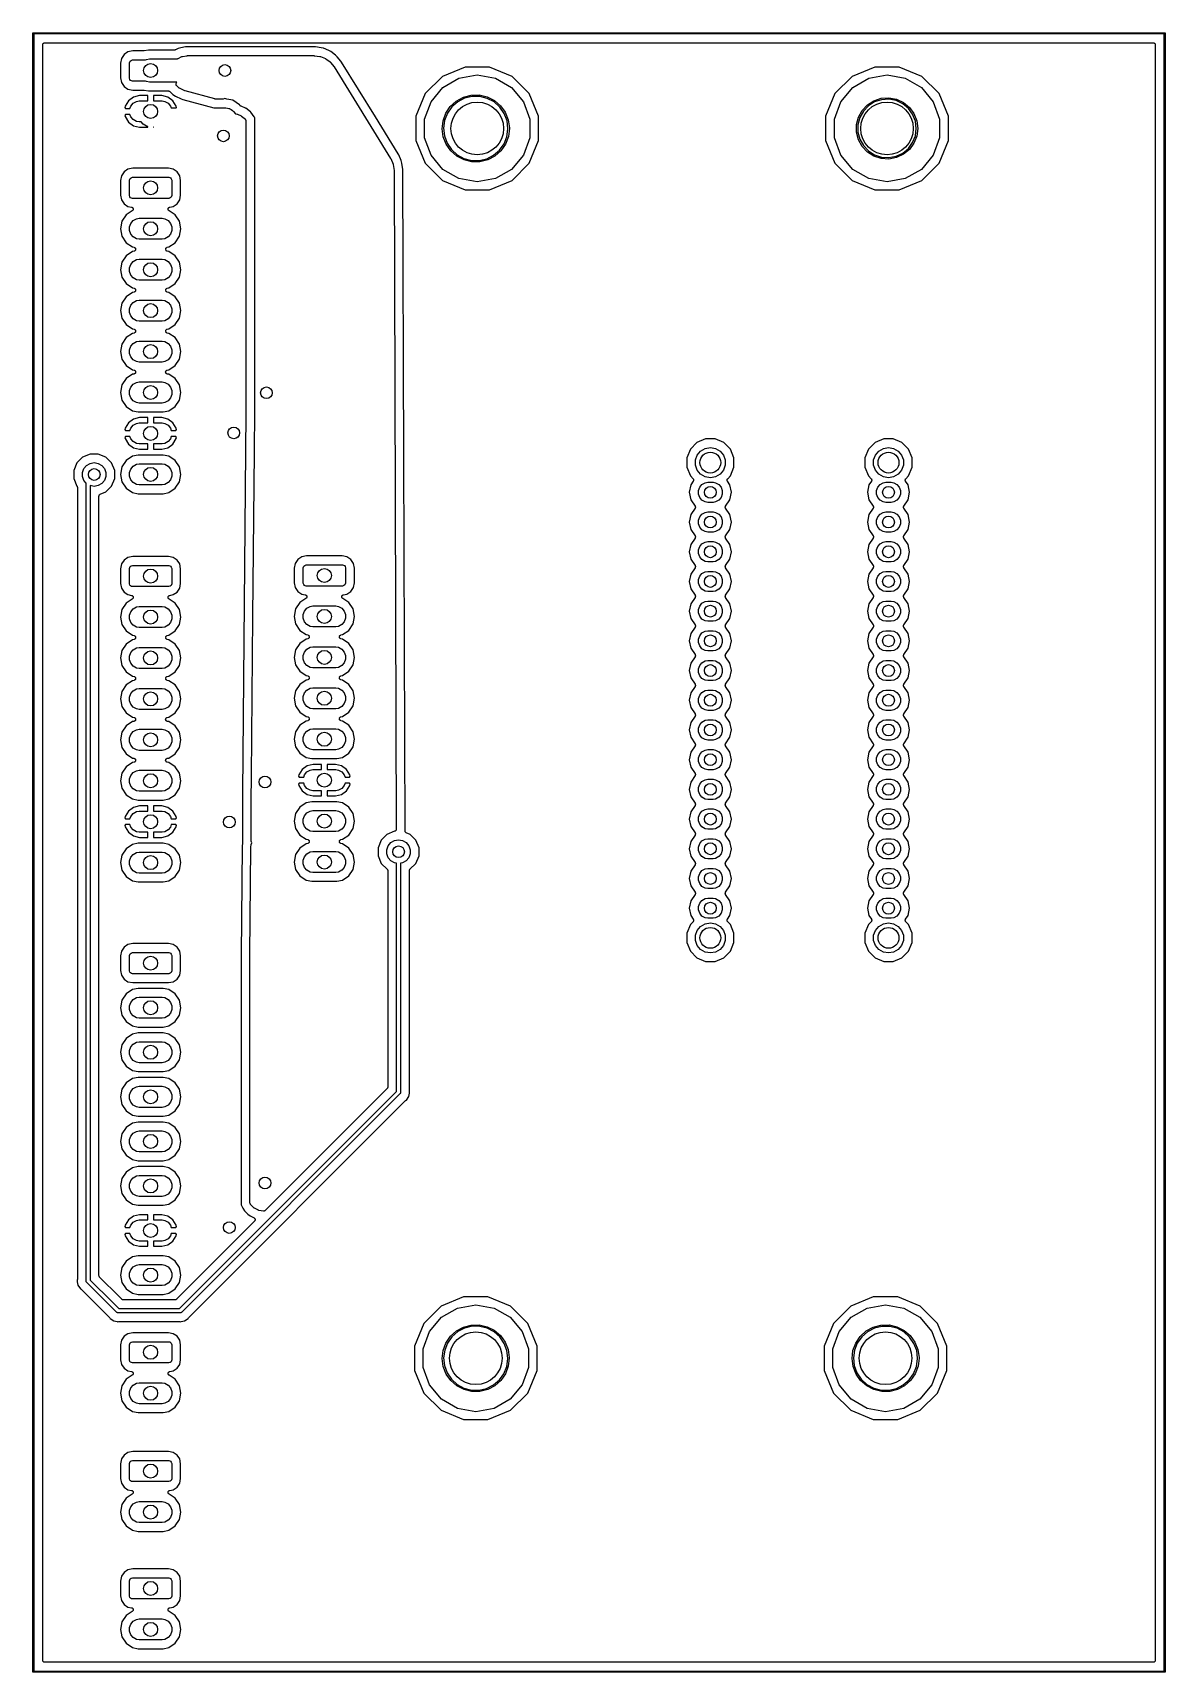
# Model space of a CAD drawing. Extents: x 81 to 178, y -172 to -32.
import ezdxf

# ---------------------------------------------------------------- set-up
doc = ezdxf.new("R2010")
doc.units = 0
doc.header["$MEASUREMENT"] = 0
doc.layers.add('BLACK', color=7, linetype='CONTINUOUS')

msp = doc.modelspace()

# ---------------------------------------------------------------- linework, layer by layer
at = {"layer": 'BLACK', "linetype": 'CONTINUOUS'}
for p, q in [((81.484, -31.9952), (81.4855, -31.991)), ((81.484, -32.0128), (81.484, -31.9952)), ((81.484, -172.076), (81.484, -32.0128)), ((81.484, -32.0128), (81.484, -32.0128)), ((81.4855, -31.991), (81.4863, -31.9866)), ((81.4863, -31.9866), (81.4885, -31.9828)), ((81.4885, -31.9828), (81.49, -31.9786)), ((81.49, -31.9786), (81.4929, -31.9752)), ((81.4929, -31.9752), (81.4951, -31.9714)), ((81.4951, -31.9714), (81.4985, -31.9685)), ((81.4985, -31.9685), (81.5014, -31.9651)), ((81.5014, -31.9651), (81.5052, -31.9629)), ((81.5052, -31.9629), (81.5086, -31.96)), ((81.5086, -31.96), (81.5128, -31.9585)), ((81.5128, -31.9585), (81.5166, -31.9563)), ((81.5166, -31.9563), (81.521, -31.9555)), ((81.521, -31.9555), (81.5252, -31.954)), ((81.5252, -31.954), (178.317, -31.954)), ((81.584, -32.054), (81.584, -172.035)), ((178.258, -32.054), (81.584, -32.054)), ((178.258, -172.035), (178.258, -32.054)), ((178.317, -31.954), (178.321, -31.9555)), ((178.321, -31.9555), (178.325, -31.9563)), ((178.325, -31.9563), (178.329, -31.9585)), ((178.329, -31.9585), (178.333, -31.96)), ((178.333, -31.96), (178.337, -31.9629)), ((178.337, -31.9629), (178.341, -31.9651)), ((178.341, -31.9651), (178.343, -31.9685)), ((178.343, -31.9685), (178.347, -31.9714)), ((178.347, -31.9714), (178.349, -31.9752)), ((178.349, -31.9752), (178.352, -31.9786)), ((178.352, -31.9786), (178.353, -31.9828)), ((178.353, -31.9828), (178.356, -31.9866)), ((178.356, -31.9866), (178.356, -31.991)), ((178.356, -31.991), (178.358, -31.9952)), ((178.358, -31.9952), (178.358, -172.094)), ((82.334, -32.979), (82.3367, -32.9639)), ((82.334, -171.11), (82.334, -32.979)), ((82.3367, -32.9486), (82.3419, -32.9342)), ((82.3367, -32.9639), (82.3367, -32.9486)), ((82.3419, -32.9342), (82.3446, -32.9191)), ((82.3446, -32.9191), (82.3522, -32.9059)), ((82.3522, -32.9059), (82.3574, -32.8915)), ((82.3574, -32.8915), (82.3673, -32.8798)), ((82.3673, -32.8798), (82.3749, -32.8665)), ((82.3749, -32.8665), (82.3867, -32.8567)), ((82.3867, -32.8567), (82.3965, -32.8449)), ((82.3965, -32.8449), (82.4098, -32.8373)), ((82.4098, -32.8373), (82.4215, -32.8274)), ((82.4215, -32.8274), (82.4359, -32.8222)), ((82.4359, -32.8222), (82.4491, -32.8146)), ((82.4491, -32.8146), (82.4642, -32.8119)), ((82.4642, -32.8119), (82.4786, -32.8067)), ((82.4786, -32.8067), (82.4939, -32.8067)), ((82.4939, -32.8067), (82.509, -32.804)), ((82.509, -32.804), (177.333, -32.804)), ((89.6287, -33.5915), (89.2995, -33.8115)), ((90.0342, -33.5109), (89.6287, -33.5915)), ((90.9658, -33.5109), (90.0342, -33.5109)), ((90.9827, -33.5079), (90.9658, -33.5109)), ((90.9999, -33.5075), (90.9827, -33.5079)), ((91.3946, -33.429), (90.9999, -33.5075)), ((93.6269, -33.429), (91.3946, -33.429)), ((93.6363, -33.4273), (93.6269, -33.429)), ((93.6458, -33.428), (93.6363, -33.4273)), ((93.666, -33.4221), (93.6458, -33.428)), ((93.6868, -33.4184), (93.666, -33.4221)), ((93.695, -33.4137), (93.6868, -33.4184)), ((93.7041, -33.411), (93.695, -33.4137)), ((93.9171, -33.3063), (93.7041, -33.411)), ((94.1594, -33.2301), (93.9171, -33.3063)), ((94.5596, -33.1687), (94.1594, -33.2301)), ((94.6867, -33.159), (94.5596, -33.1687)), ((105.558, -33.159), (94.6867, -33.159)), ((105.664, -33.1658), (105.558, -33.159)), ((106.151, -33.2281), (105.664, -33.1658)), ((106.357, -33.2817), (106.151, -33.2281)), ((106.808, -33.4626), (106.357, -33.2817)), ((106.993, -33.5662), (106.808, -33.4626)), ((107.384, -33.8548), (106.993, -33.5662)), ((177.333, -32.804), (177.348, -32.8067)), ((177.348, -32.8067), (177.363, -32.8067)), ((177.363, -32.8067), (177.378, -32.8119)), ((177.378, -32.8119), (177.393, -32.8146)), ((177.393, -32.8146), (177.406, -32.8222)), ((177.406, -32.8222), (177.421, -32.8274)), ((177.421, -32.8274), (177.432, -32.8373)), ((177.432, -32.8373), (177.445, -32.8449)), ((177.445, -32.8449), (177.455, -32.8567)), ((177.455, -32.8567), (177.467, -32.8665)), ((177.467, -32.8665), (177.475, -32.8798)), ((177.475, -32.8798), (177.485, -32.8915)), ((177.485, -32.8915), (177.49, -32.9059)), ((177.49, -32.9059), (177.497, -32.9191)), ((177.497, -32.9191), (177.5, -32.9342)), ((177.5, -32.9342), (177.505, -32.9486)), ((177.505, -32.9486), (177.505, -32.9639)), ((177.505, -32.9639), (177.508, -32.979)), ((177.508, -32.979), (177.508, -171.11)), ((89.0795, -34.1407), (88.9989, -34.5462)), ((88.9989, -34.5462), (88.9989, -35.8118)), ((89.2995, -33.8115), (89.0795, -34.1407)), ((89.767, -34.529), (89.7821, -34.4435)), ((89.767, -35.829), (89.767, -34.529)), ((89.7821, -34.4435), (89.8255, -34.3683)), ((89.8255, -34.3683), (89.892, -34.3125)), ((89.892, -34.3125), (90.017, -34.279)), ((90.017, -34.279), (91.1258, -34.279)), ((91.1258, -34.279), (91.2197, -34.2248)), ((91.2197, -34.2248), (91.4795, -34.179)), ((91.4795, -34.179), (93.8659, -34.179)), ((93.8659, -34.179), (93.8856, -34.1646)), ((93.8856, -34.1646), (93.9045, -34.1487)), ((93.9045, -34.1487), (93.91, -34.1467)), ((93.91, -34.1467), (93.9148, -34.1432)), ((93.9148, -34.1432), (94.2359, -33.9853)), ((94.2359, -33.9853), (94.2614, -33.9779)), ((94.2614, -33.9779), (94.2866, -33.9694)), ((94.2866, -33.9694), (94.6668, -33.911)), ((94.6668, -33.911), (94.6802, -33.9113)), ((94.6802, -33.9113), (94.6934, -33.909)), ((94.6934, -33.909), (105.552, -33.909)), ((105.552, -33.909), (105.563, -33.9109)), ((105.563, -33.9109), (105.574, -33.9104)), ((105.574, -33.9104), (106.045, -33.9706)), ((106.045, -33.9706), (106.066, -33.9772)), ((106.066, -33.9772), (106.088, -33.9818)), ((106.088, -33.9818), (106.518, -34.1544)), ((106.518, -34.1544), (106.536, -34.1661)), ((106.536, -34.1661), (106.556, -34.176)), ((106.556, -34.176), (106.929, -34.4512)), ((106.929, -34.4512), (106.944, -34.4674)), ((106.944, -34.4674), (106.961, -34.482)), ((106.961, -34.482), (107.259, -34.8508)), ((107.259, -34.8508), (107.264, -34.8606)), ((107.264, -34.8606), (107.272, -34.869)), ((107.272, -34.869), (112.093, -42.6901)), ((107.537, -34.0018), (107.384, -33.8548)), ((107.846, -34.3837), (107.537, -34.0018)), ((107.907, -34.4707), (107.846, -34.3837)), ((110.789, -39.1447), (107.907, -34.4707)), ((118.463, -34.882), (116.533, -35.6813)), ((120.551, -34.882), (118.463, -34.882)), ((122.481, -35.6813), (120.551, -34.882)), ((153.515, -34.882), (151.585, -35.6813)), ((155.603, -34.882), (153.515, -34.882)), ((157.533, -35.6813), (155.603, -34.882)), ((88.9989, -35.8118), (89.0795, -36.2173)), ((89.0795, -36.2173), (89.2995, -36.5465)), ((89.8005, -35.954), (89.767, -35.829)), ((89.8563, -36.0205), (89.8005, -35.954)), ((89.9315, -36.0639), (89.8563, -36.0205)), ((90.017, -36.079), (89.9315, -36.0639)), ((91.1258, -36.079), (90.017, -36.079)), ((91.2197, -36.1332), (91.1258, -36.079)), ((91.4795, -36.179), (91.2197, -36.1332)), ((93.8127, -36.179), (91.4795, -36.179)), ((93.7476, -36.3637), (93.7514, -36.3462)), ((93.7492, -36.3763), (93.7476, -36.3637)), ((93.7483, -36.3889), (93.7492, -36.3763)), ((93.7531, -36.4062), (93.7483, -36.3889)), ((93.7514, -36.3462), (93.7528, -36.3283)), ((93.7528, -36.3283), (93.758, -36.3168)), ((93.7555, -36.424), (93.7531, -36.4062)), ((93.7613, -36.4352), (93.7555, -36.424)), ((93.758, -36.3168), (93.7607, -36.3044)), ((93.7607, -36.3044), (93.8127, -36.179)), ((93.7648, -36.4474), (93.7613, -36.4352)), ((116.533, -35.6813), (115.056, -37.1581)), ((116.57, -36.6316), (117.944, -35.8381)), ((117.944, -35.8381), (119.507, -35.5626)), ((119.507, -35.5626), (121.07, -35.8381)), ((121.07, -35.8381), (122.444, -36.6316)), ((123.958, -37.1581), (122.481, -35.6813)), ((151.585, -35.6813), (150.108, -37.1581)), ((151.622, -36.6316), (152.996, -35.8381)), ((152.996, -35.8381), (154.559, -35.5626)), ((154.559, -35.5626), (156.122, -35.8381)), ((156.122, -35.8381), (157.496, -36.6316)), ((159.01, -37.1581), (157.533, -35.6813)), ((89.2995, -36.5465), (89.6287, -36.7665)), ((89.6678, -37.7735), (89.3919, -38.234)), ((89.6287, -36.7665), (90.0342, -36.8471)), ((90.0904, -37.4601), (89.6678, -37.7735)), ((90.0342, -36.8471), (90.9658, -36.8471)), ((90.0796, -37.9789), (90.3544, -37.8202)), ((90.6136, -37.329), (90.0904, -37.4601)), ((90.3544, -37.8202), (90.5883, -37.779)), ((90.5883, -37.779), (91.317, -37.779)), ((91.317, -37.329), (90.6136, -37.329)), ((90.9658, -36.8471), (90.9827, -36.8501)), ((90.9827, -36.8501), (90.9999, -36.8505)), ((90.9999, -36.8505), (91.3946, -36.929)), ((91.317, -37.779), (91.317, -37.329)), ((91.3946, -36.929), (93.098, -36.929)), ((91.817, -37.329), (91.817, -37.779)), ((92.5204, -37.329), (91.817, -37.329)), ((91.817, -37.779), (92.5457, -37.779)), ((93.0436, -37.4601), (92.5204, -37.329)), ((92.5457, -37.779), (92.7796, -37.8202)), ((92.7796, -37.8202), (93.0544, -37.9789)), ((93.4662, -37.7735), (93.0436, -37.4601)), ((93.098, -36.929), (93.1045, -36.9301)), ((93.1045, -36.9301), (93.111, -36.9295)), ((93.111, -36.9295), (93.1343, -36.9354)), ((93.1343, -36.9354), (93.1579, -36.9396)), ((93.1579, -36.9396), (93.1636, -36.9428)), ((93.1636, -36.9428), (93.1699, -36.9444)), ((93.1699, -36.9444), (93.1898, -36.9579)), ((93.1898, -36.9579), (93.2105, -36.9699)), ((93.2105, -36.9699), (93.2148, -36.975)), ((93.2148, -36.975), (93.2202, -36.9787)), ((93.2202, -36.9787), (93.4647, -37.2169)), ((93.4647, -37.2169), (93.6968, -37.3768)), ((93.7421, -38.234), (93.4662, -37.7735)), ((93.6968, -37.3768), (94.1844, -37.6028)), ((93.7753, -36.462), (93.7648, -36.4474)), ((93.7836, -36.4779), (93.7753, -36.462)), ((93.7929, -36.4865), (93.7836, -36.4779)), ((93.8003, -36.4967), (93.7929, -36.4865)), ((93.9773, -36.6692), (93.8003, -36.4967)), ((94.0016, -36.6858), (93.9773, -36.6692)), ((94.0258, -36.7026), (94.0016, -36.6858)), ((94.493, -36.9192), (94.0258, -36.7026)), ((94.1844, -37.6028), (94.3173, -37.6512)), ((94.3173, -37.6512), (96.9679, -38.37)), ((94.5074, -36.923), (94.493, -36.9192)), ((94.5208, -36.9293), (94.5074, -36.923)), ((97.0453, -37.6139), (94.5208, -36.9293)), ((97.0683, -37.616), (97.0453, -37.6139)), ((97.0911, -37.62), (97.0683, -37.616)), ((97.7274, -37.62), (97.0911, -37.62)), ((97.7444, -37.617), (97.7274, -37.62)), ((97.7616, -37.6166), (97.7444, -37.617)), ((97.917, -37.5857), (97.7616, -37.6166)), ((98.0724, -37.6166), (97.917, -37.5857)), ((98.5998, -37.7215), (98.0724, -37.6166)), ((98.0724, -37.6166), (98.0724, -37.6166)), ((99.1787, -38.1083), (98.5998, -37.7215)), ((115.056, -37.1581), (114.257, -39.0877)), ((115.007, -39.3385), (115.55, -37.8473)), ((115.55, -37.8473), (116.57, -36.6316)), ((117.203, -38.2531), (117.714, -37.7881)), ((117.714, -37.7881), (118.321, -37.4584)), ((118.42, -37.5493), (117.831, -37.853)), ((118.321, -37.4584), (118.99, -37.2831)), ((119.063, -37.3947), (118.42, -37.5493)), ((118.99, -37.2831), (119.681, -37.2722)), ((119.725, -37.3982), (119.063, -37.3947)), ((119.681, -37.2722), (120.354, -37.4265)), ((120.367, -37.5595), (119.725, -37.3982)), ((120.354, -37.4265), (120.971, -37.7369)), ((120.953, -37.8693), (120.367, -37.5595)), ((120.971, -37.7369), (121.497, -38.1856)), ((122.444, -36.6316), (123.464, -37.8473)), ((123.464, -37.8473), (124.007, -39.3385)), ((124.757, -39.0877), (123.958, -37.1581)), ((150.108, -37.1581), (149.309, -39.0877)), ((150.059, -39.3385), (150.602, -37.8473)), ((150.602, -37.8473), (151.622, -36.6316)), ((152.887, -38.1112), (153.442, -37.7589)), ((153.442, -37.7589), (154.068, -37.5558)), ((154.09, -37.6737), (153.493, -37.8675)), ((154.068, -37.5558), (154.724, -37.5145)), ((154.716, -37.6343), (154.09, -37.6737)), ((155.332, -37.7518), (154.716, -37.6343)), ((154.724, -37.5145), (155.369, -37.6377)), ((155.9, -38.0189), (155.332, -37.7518)), ((155.369, -37.6377), (155.964, -37.9176)), ((157.496, -36.6316), (158.516, -37.8473)), ((158.516, -37.8473), (159.059, -39.3385)), ((159.809, -39.0877), (159.01, -37.1581)), ((89.3919, -38.234), (89.3614, -38.3458)), ((89.3614, -38.3458), (89.4055, -38.429)), ((89.4055, -38.929), (89.3614, -39.0122)), ((89.3614, -39.0122), (89.3919, -39.124)), ((89.3919, -39.124), (89.6678, -39.5845)), ((89.4055, -38.429), (89.8002, -38.429)), ((89.8002, -38.929), (89.4055, -38.929)), ((89.8002, -38.429), (89.8756, -38.2221)), ((89.8756, -39.1359), (89.8002, -38.929)), ((89.8756, -38.2221), (90.0796, -37.9789)), ((90.0796, -39.3791), (89.8756, -39.1359)), ((93.0544, -37.9789), (93.2584, -38.2221)), ((93.2584, -38.2221), (93.3123, -38.37)), ((93.3123, -38.37), (93.7598, -38.37)), ((93.7726, -38.3458), (93.7421, -38.234)), ((93.7598, -38.37), (93.7726, -38.3458)), ((96.9679, -38.37), (97.8734, -38.37)), ((97.8734, -38.37), (98.0055, -38.3584)), ((98.0055, -38.3584), (98.1336, -38.3928)), ((98.1336, -38.3928), (98.2643, -38.4158)), ((98.2643, -38.4158), (98.303, -38.4382)), ((98.303, -38.4382), (98.3461, -38.4497)), ((98.3461, -38.4497), (98.4548, -38.5258)), ((98.4548, -38.5258), (98.5697, -38.5921)), ((98.5697, -38.5921), (98.655, -38.6938)), ((98.655, -38.6938), (98.8385, -38.8773)), ((98.8385, -38.8773), (98.9653, -38.9117)), ((98.9653, -38.9117), (98.9757, -38.9166)), ((98.9757, -38.9166), (98.987, -38.9191)), ((98.987, -38.9191), (99.3018, -39.0509)), ((99.2217, -38.1727), (99.1787, -38.1083)), ((99.236, -38.1877), (99.2217, -38.1727)), ((99.2485, -38.2041), (99.236, -38.1877)), ((99.2569, -38.2095), (99.2485, -38.2041)), ((99.2638, -38.2166), (99.2569, -38.2095)), ((99.2823, -38.2258), (99.2638, -38.2166)), ((99.2997, -38.2369), (99.2823, -38.2258)), ((99.6936, -38.4018), (99.2997, -38.2369)), ((99.3018, -39.0509), (99.3212, -39.0633)), ((99.3212, -39.0633), (99.3415, -39.074)), ((99.3415, -39.074), (99.5627, -39.2454)), ((99.5627, -39.2454), (99.5781, -39.2624)), ((99.7134, -38.4133), (99.6936, -38.4018)), ((100.11, -38.7205), (99.7134, -38.4133)), ((100.126, -38.7368), (100.11, -38.7205)), ((100.429, -39.1365), (100.126, -38.7368)), ((100.44, -39.1564), (100.429, -39.1365)), ((100.473, -39.2378), (100.44, -39.1564)), ((100.473, -64.5159), (100.473, -39.2378)), ((112.735, -42.3017), (110.789, -39.1447)), ((114.257, -39.0877), (114.257, -41.1763)), ((116.58, -39.4754), (116.818, -38.8265)), ((116.952, -38.8299), (116.711, -39.4467)), ((116.818, -38.8265), (117.203, -38.2531)), ((117.332, -38.2882), (116.952, -38.8299)), ((117.831, -37.853), (117.332, -38.2882)), ((121.447, -38.3097), (120.953, -37.8693)), ((121.822, -38.8554), (121.447, -38.3097)), ((121.497, -38.1856), (121.9, -38.7467)), ((122.056, -39.4747), (121.822, -38.8554)), ((121.9, -38.7467), (122.158, -39.3878)), ((124.757, -41.1763), (124.757, -39.0877)), ((149.309, -39.0877), (149.309, -41.1763)), ((151.957, -39.8033), (152.121, -39.1665)), ((152.232, -39.2107), (152.076, -39.8183)), ((152.121, -39.1665), (152.437, -38.5904)), ((152.534, -38.661), (152.232, -39.2107)), ((152.437, -38.5904), (152.887, -38.1112)), ((152.964, -38.2037), (152.534, -38.661)), ((153.493, -37.8675), (152.964, -38.2037)), ((156.383, -38.4188), (155.9, -38.0189)), ((155.964, -37.9176), (156.471, -38.3367)), ((156.752, -38.9263), (156.383, -38.4188)), ((156.471, -38.3367), (156.857, -38.8685)), ((156.983, -39.5096), (156.752, -38.9263)), ((156.857, -38.8685), (157.099, -39.4798)), ((159.809, -41.1763), (159.809, -39.0877)), ((89.6678, -39.5845), (90.0904, -39.8979)), ((90.3544, -39.5378), (90.0796, -39.3791)), ((90.0904, -39.8979), (90.6136, -40.029)), ((90.5883, -39.579), (90.3544, -39.5378)), ((90.7567, -39.579), (90.5883, -39.579)), ((90.6136, -40.029), (91.317, -40.029)), ((90.9143, -39.7669), (90.7567, -39.579)), ((91.2197, -39.9432), (90.9143, -39.7669)), ((91.317, -39.9603), (91.2197, -39.9432)), ((91.317, -40.029), (91.317, -39.9603)), ((91.8278, -40.029), (91.817, -40.0182)), ((91.817, -40.0182), (91.817, -40.029)), ((91.817, -40.029), (91.8278, -40.029)), ((99.5781, -39.2624), (99.5949, -39.2781)), ((99.5949, -39.2781), (99.6875, -39.4002)), ((99.6875, -39.4002), (99.6994, -39.4234)), ((99.6994, -39.4234), (99.7124, -39.446)), ((99.7124, -39.446), (99.7132, -39.4504)), ((99.7132, -39.4504), (99.7152, -39.4543)), ((99.7152, -39.4543), (99.7185, -39.4802)), ((99.7185, -39.4802), (99.723, -39.5059)), ((99.723, -39.5059), (99.723, -64.5116)), ((115.007, -40.9255), (115.007, -39.3385)), ((116.505, -40.1621), (116.58, -39.4754)), ((116.595, -40.8471), (116.505, -40.1621)), ((116.711, -39.4467), (116.625, -40.1031)), ((116.625, -40.1031), (116.697, -40.7612)), ((122.042, -40.8452), (122.135, -40.1897)), ((122.136, -40.132), (122.056, -39.4747)), ((122.135, -40.1897), (122.136, -40.132)), ((122.158, -39.3878), (122.255, -40.0718)), ((122.256, -40.132), (122.173, -40.8179)), ((122.255, -40.0718), (122.256, -40.132)), ((124.007, -39.3385), (124.007, -40.9255)), ((150.059, -40.9255), (150.059, -39.3385)), ((151.957, -40.4607), (151.957, -39.8033)), ((152.121, -41.0975), (151.957, -40.4607)), ((152.076, -39.8183), (152.076, -40.4457)), ((152.076, -40.4457), (152.232, -41.0533)), ((157.062, -40.132), (156.983, -39.5096)), ((156.983, -40.7544), (157.062, -40.132)), ((157.099, -39.4798), (157.182, -40.132)), ((157.182, -40.132), (157.099, -40.7842)), ((159.059, -39.3385), (159.059, -40.9255)), ((114.257, -41.1763), (115.056, -43.1059)), ((115.55, -42.4167), (115.007, -40.9255)), ((116.846, -41.4908), (116.595, -40.8471)), ((116.697, -40.7612), (116.925, -41.383)), ((117.243, -42.0561), (116.846, -41.4908)), ((116.925, -41.383), (117.294, -41.9325)), ((117.294, -41.9325), (117.784, -42.3781)), ((120.905, -42.4271), (121.408, -41.9971)), ((121.537, -42.0336), (121.021, -42.4932)), ((121.408, -41.9971), (121.795, -41.4595)), ((121.928, -41.4642), (121.537, -42.0336)), ((121.795, -41.4595), (122.042, -40.8452)), ((122.173, -40.8179), (121.928, -41.4642)), ((124.007, -40.9255), (123.464, -42.4167)), ((123.958, -43.1059), (124.757, -41.1763)), ((149.309, -41.1763), (150.108, -43.1059)), ((150.602, -42.4167), (150.059, -40.9255)), ((152.437, -41.6736), (152.121, -41.0975)), ((152.232, -41.0533), (152.534, -41.603)), ((152.887, -42.1528), (152.437, -41.6736)), ((152.534, -41.603), (152.964, -42.0603)), ((155.9, -42.2451), (156.383, -41.8452)), ((156.471, -41.9273), (155.964, -42.3464)), ((156.383, -41.8452), (156.752, -41.3377)), ((156.857, -41.3955), (156.471, -41.9273)), ((156.752, -41.3377), (156.983, -40.7544)), ((157.099, -40.7842), (156.857, -41.3955)), ((159.059, -40.9255), (158.516, -42.4167)), ((159.01, -43.1059), (159.809, -41.1763)), ((112.093, -42.6901), (112.097, -42.7014)), ((112.097, -42.7014), (112.104, -42.7114)), ((112.104, -42.7114), (112.31, -43.1792)), ((112.31, -43.1792), (112.316, -43.2025)), ((112.316, -43.2025), (112.324, -43.2253)), ((112.324, -43.2253), (112.395, -43.7315)), ((112.788, -42.4034), (112.735, -42.3017)), ((113.002, -42.8879), (112.788, -42.4034)), ((113.064, -43.1082), (113.002, -42.8879)), ((113.139, -43.6324), (113.064, -43.1082)), ((115.056, -43.1059), (116.533, -44.5827)), ((116.57, -43.6324), (115.55, -42.4167)), ((117.764, -42.5103), (117.243, -42.0561)), ((118.378, -42.8272), (117.764, -42.5103)), ((117.784, -42.3781), (118.366, -42.694)), ((118.366, -42.694), (119.006, -42.862)), ((119.049, -42.9885), (118.378, -42.8272)), ((119.006, -42.862), (119.668, -42.8724)), ((119.74, -42.9848), (119.049, -42.9885)), ((119.668, -42.8724), (120.313, -42.7246)), ((120.41, -42.8165), (119.74, -42.9848)), ((120.313, -42.7246), (120.905, -42.4271)), ((121.021, -42.4932), (120.41, -42.8165)), ((123.464, -42.4167), (122.444, -43.6324)), ((122.481, -44.5827), (123.958, -43.1059)), ((150.108, -43.1059), (151.585, -44.5827)), ((151.622, -43.6324), (150.602, -42.4167)), ((153.442, -42.5051), (152.887, -42.1528)), ((152.964, -42.0603), (153.493, -42.3965)), ((154.068, -42.7082), (153.442, -42.5051)), ((153.493, -42.3965), (154.09, -42.5903)), ((154.724, -42.7495), (154.068, -42.7082)), ((154.09, -42.5903), (154.716, -42.6297)), ((154.716, -42.6297), (155.332, -42.5122)), ((155.369, -42.6263), (154.724, -42.7495)), ((155.332, -42.5122), (155.9, -42.2451)), ((155.964, -42.3464), (155.369, -42.6263)), ((158.516, -42.4167), (157.496, -43.6324)), ((157.533, -44.5827), (159.01, -43.1059)), ((89.0795, -44.1737), (88.9989, -44.5792)), ((88.9989, -44.5792), (88.9989, -45.8448)), ((89.2995, -43.8445), (89.0795, -44.1737)), ((89.6287, -43.6245), (89.2995, -43.8445)), ((90.0342, -43.5439), (89.6287, -43.6245)), ((89.767, -44.562), (89.7821, -44.4765)), ((89.767, -45.862), (89.767, -44.562)), ((89.7821, -44.4765), (89.8255, -44.4013)), ((89.8255, -44.4013), (89.892, -44.3455)), ((89.892, -44.3455), (90.017, -44.312)), ((90.017, -44.312), (93.117, -44.312)), ((93.0998, -43.5439), (90.0342, -43.5439)), ((93.5053, -43.6245), (93.0998, -43.5439)), ((93.117, -44.312), (93.2025, -44.3271)), ((93.2025, -44.3271), (93.2777, -44.3705)), ((93.2777, -44.3705), (93.3335, -44.437)), ((93.3335, -44.437), (93.367, -44.562)), ((93.367, -44.562), (93.367, -45.862)), ((93.8345, -43.8445), (93.5053, -43.6245)), ((94.0545, -44.1737), (93.8345, -43.8445)), ((94.1351, -44.5792), (94.0545, -44.1737)), ((94.1351, -45.8448), (94.1351, -44.5792)), ((112.395, -43.7315), (112.395, -43.7436)), ((112.395, -43.7436), (112.397, -43.7555)), ((112.397, -43.7555), (112.578, -100.055)), ((113.147, -43.747), (113.139, -43.6324)), ((113.226, -68.2709), (113.147, -43.747)), ((116.533, -44.5827), (118.463, -45.382)), ((117.944, -44.4258), (116.57, -43.6324)), ((119.507, -44.7014), (117.944, -44.4258)), ((121.07, -44.4258), (119.507, -44.7014)), ((120.551, -45.382), (122.481, -44.5827)), ((122.444, -43.6324), (121.07, -44.4258)), ((151.585, -44.5827), (153.515, -45.382)), ((152.996, -44.4258), (151.622, -43.6324)), ((154.559, -44.7014), (152.996, -44.4258)), ((156.122, -44.4258), (154.559, -44.7014)), ((155.603, -45.382), (157.533, -44.5827)), ((157.496, -43.6324), (156.122, -44.4258)), ((88.9989, -45.8448), (89.0795, -46.2503)), ((89.0795, -46.2503), (89.2995, -46.5795)), ((89.8005, -45.987), (89.767, -45.862)), ((89.8563, -46.0535), (89.8005, -45.987)), ((89.9315, -46.0969), (89.8563, -46.0535)), ((90.017, -46.112), (89.9315, -46.0969)), ((93.117, -46.112), (90.017, -46.112)), ((93.242, -46.0785), (93.117, -46.112)), ((93.3085, -46.0227), (93.242, -46.0785)), ((93.3519, -45.9475), (93.3085, -46.0227)), ((93.367, -45.862), (93.3519, -45.9475)), ((93.8345, -46.5795), (94.0545, -46.2503)), ((94.0545, -46.2503), (94.1351, -45.8448)), ((118.463, -45.382), (120.551, -45.382)), ((153.515, -45.382), (155.603, -45.382)), ((89.4774, -47.5224), (89.1127, -48.0682)), ((89.2995, -46.5795), (89.6287, -46.7995)), ((89.9946, -47.1768), (89.4774, -47.5224)), ((89.6287, -46.7995), (89.9315, -46.8597)), ((89.9315, -46.8597), (89.9528, -46.868)), ((89.9528, -46.868), (89.9748, -46.8744)), ((89.9748, -46.8744), (89.981, -46.8789)), ((89.981, -46.8789), (89.9882, -46.8817)), ((89.9882, -46.8817), (90.0054, -46.8968)), ((90.0111, -47.161), (89.9946, -47.1768)), ((90.0054, -46.8968), (90.0238, -46.9103)), ((90.029, -47.1467), (90.0111, -47.161)), ((90.0238, -46.9103), (90.0281, -46.9167)), ((90.0281, -46.9167), (90.0339, -46.9218)), ((90.033, -47.1401), (90.029, -47.1467)), ((90.0385, -47.1348), (90.033, -47.1401)), ((90.0339, -46.9218), (90.0449, -46.9418)), ((90.0486, -47.1143), (90.0385, -47.1348)), ((90.0449, -46.9418), (90.0576, -46.9608)), ((90.0605, -47.0948), (90.0486, -47.1143)), ((90.0576, -46.9608), (90.0594, -46.9683)), ((90.0594, -46.9683), (90.0631, -46.9751)), ((90.062, -47.0872), (90.0605, -47.0948)), ((90.0654, -47.0803), (90.062, -47.0872)), ((90.0631, -46.9751), (90.0666, -46.9977)), ((90.0679, -47.0576), (90.0654, -47.0803)), ((90.0666, -46.9977), (90.072, -47.0199)), ((90.0723, -47.0351), (90.0679, -47.0576)), ((90.072, -47.0199), (90.0712, -47.0275)), ((90.0712, -47.0275), (90.0723, -47.0351)), ((93.0617, -47.0351), (93.0628, -47.0275)), ((93.0661, -47.0576), (93.0617, -47.0351)), ((93.062, -47.0199), (93.0674, -46.9977)), ((93.0628, -47.0275), (93.062, -47.0199)), ((93.0686, -47.0803), (93.0661, -47.0576)), ((93.0674, -46.9977), (93.0709, -46.9751)), ((93.072, -47.0872), (93.0686, -47.0803)), ((93.0709, -46.9751), (93.0746, -46.9683)), ((93.0735, -47.0948), (93.072, -47.0872)), ((93.0854, -47.1143), (93.0735, -47.0948)), ((93.0746, -46.9683), (93.0764, -46.9608)), ((93.0764, -46.9608), (93.0891, -46.9418)), ((93.0955, -47.1348), (93.0854, -47.1143)), ((93.0891, -46.9418), (93.1001, -46.9218)), ((93.101, -47.1401), (93.0955, -47.1348)), ((93.1001, -46.9218), (93.1059, -46.9167)), ((93.105, -47.1467), (93.101, -47.1401)), ((93.1229, -47.161), (93.105, -47.1467)), ((93.1059, -46.9167), (93.1102, -46.9103)), ((93.1102, -46.9103), (93.1286, -46.8968)), ((93.1394, -47.1768), (93.1229, -47.161)), ((93.1286, -46.8968), (93.1458, -46.8817)), ((93.6566, -47.5224), (93.1394, -47.1768)), ((93.1458, -46.8817), (93.153, -46.8789)), ((93.153, -46.8789), (93.1592, -46.8744)), ((93.1592, -46.8744), (93.1812, -46.868)), ((93.1812, -46.868), (93.2025, -46.8597)), ((93.2025, -46.8597), (93.5053, -46.7995)), ((93.5053, -46.7995), (93.8345, -46.5795)), ((94.0213, -48.0682), (93.6566, -47.5224)), ((89.1127, -48.0682), (88.9847, -48.712)), ((88.9847, -48.712), (89.1127, -49.3558)), ((89.767, -48.5533), (89.8756, -48.2551)), ((89.767, -48.8707), (89.767, -48.5533)), ((89.8756, -49.1689), (89.767, -48.8707)), ((89.8756, -48.2551), (90.0796, -48.0119)), ((90.0796, -48.0119), (90.3544, -47.8532)), ((90.3544, -47.8532), (90.5883, -47.812)), ((90.5883, -47.812), (92.5457, -47.812)), ((92.5457, -47.812), (92.7796, -47.8532)), ((92.7796, -47.8532), (93.0544, -48.0119)), ((93.0544, -48.0119), (93.2584, -48.2551)), ((93.2584, -48.2551), (93.367, -48.5533)), ((93.367, -48.8707), (93.2584, -49.1689)), ((93.367, -48.5533), (93.367, -48.8707)), ((94.1493, -48.712), (94.0213, -48.0682)), ((94.0213, -49.3558), (94.1493, -48.712)), ((89.1127, -49.3558), (89.4774, -49.9016)), ((89.4774, -49.9016), (90.0232, -50.2663)), ((90.0796, -49.4121), (89.8756, -49.1689)), ((90.0232, -50.2663), (90.1443, -50.2904)), ((90.3544, -49.5708), (90.0796, -49.4121)), ((90.1443, -50.2904), (90.1692, -50.3)), ((90.1692, -50.3), (90.1944, -50.3086)), ((90.1944, -50.3086), (90.1974, -50.311)), ((90.1974, -50.311), (90.201, -50.3124)), ((90.201, -50.3124), (90.221, -50.33)), ((90.221, -50.33), (90.2418, -50.3466)), ((90.2418, -50.3466), (90.2438, -50.3499)), ((90.2438, -50.3499), (90.2467, -50.3525)), ((90.2467, -50.3525), (90.2595, -50.3758)), ((90.2595, -50.3758), (90.2733, -50.3986)), ((90.2733, -50.3986), (90.2741, -50.4024)), ((90.2741, -50.4024), (90.2759, -50.4057)), ((90.2759, -50.4057), (90.28, -50.4321)), ((90.28, -50.4321), (90.2852, -50.4582)), ((90.2852, -50.4582), (90.2846, -50.462)), ((90.2846, -50.462), (90.2852, -50.4658)), ((90.5883, -49.612), (90.3544, -49.5708)), ((92.5457, -49.612), (90.5883, -49.612)), ((92.7796, -49.5708), (92.5457, -49.612)), ((93.0544, -49.4121), (92.7796, -49.5708)), ((92.8488, -50.4582), (92.854, -50.4321)), ((92.8494, -50.462), (92.8488, -50.4582)), ((92.8488, -50.4658), (92.8494, -50.462)), ((92.854, -50.4321), (92.8581, -50.4057)), ((92.8581, -50.4057), (92.8599, -50.4024)), ((92.8599, -50.4024), (92.8607, -50.3986)), ((92.8607, -50.3986), (92.8745, -50.3758)), ((92.8745, -50.3758), (92.8873, -50.3525)), ((92.8873, -50.3525), (92.8902, -50.3499)), ((92.8902, -50.3499), (92.8922, -50.3466)), ((92.8922, -50.3466), (92.913, -50.33)), ((92.913, -50.33), (92.933, -50.3124)), ((92.933, -50.3124), (92.9366, -50.311)), ((92.9366, -50.311), (92.9396, -50.3086)), ((92.9396, -50.3086), (92.9648, -50.3)), ((92.9648, -50.3), (92.9897, -50.2904)), ((92.9897, -50.2904), (93.1108, -50.2663)), ((93.2584, -49.1689), (93.0544, -49.4121)), ((93.1108, -50.2663), (93.6566, -49.9016)), ((93.6566, -49.9016), (94.0213, -49.3558)), ((89.1127, -51.5682), (88.9847, -52.212)), ((89.4774, -51.0224), (89.1127, -51.5682)), ((90.0232, -50.6577), (89.4774, -51.0224)), ((89.767, -52.0533), (89.8756, -51.7551)), ((89.8756, -51.7551), (90.0796, -51.5119)), ((90.1443, -50.6336), (90.0232, -50.6577)), ((90.0796, -51.5119), (90.3544, -51.3532)), ((90.1692, -50.624), (90.1443, -50.6336)), ((90.1944, -50.6154), (90.1692, -50.624)), ((90.1974, -50.613), (90.1944, -50.6154)), ((90.201, -50.6116), (90.1974, -50.613)), ((90.221, -50.594), (90.201, -50.6116)), ((90.2418, -50.5774), (90.221, -50.594)), ((90.2438, -50.5741), (90.2418, -50.5774)), ((90.2467, -50.5715), (90.2438, -50.5741)), ((90.2595, -50.5482), (90.2467, -50.5715)), ((90.2733, -50.5254), (90.2595, -50.5482)), ((90.2741, -50.5216), (90.2733, -50.5254)), ((90.2759, -50.5183), (90.2741, -50.5216)), ((90.28, -50.4919), (90.2759, -50.5183)), ((90.2852, -50.4658), (90.28, -50.4919)), ((90.3544, -51.3532), (90.5883, -51.312)), ((90.5883, -51.312), (92.5457, -51.312)), ((92.5457, -51.312), (92.7796, -51.3532)), ((92.7796, -51.3532), (93.0544, -51.5119)), ((92.854, -50.4919), (92.8488, -50.4658)), ((92.8581, -50.5183), (92.854, -50.4919)), ((92.8599, -50.5216), (92.8581, -50.5183)), ((92.8607, -50.5254), (92.8599, -50.5216)), ((92.8745, -50.5482), (92.8607, -50.5254)), ((92.8873, -50.5715), (92.8745, -50.5482)), ((92.8902, -50.5741), (92.8873, -50.5715)), ((92.8922, -50.5774), (92.8902, -50.5741)), ((92.913, -50.594), (92.8922, -50.5774)), ((92.933, -50.6116), (92.913, -50.594)), ((92.9366, -50.613), (92.933, -50.6116)), ((92.9396, -50.6154), (92.9366, -50.613)), ((92.9648, -50.624), (92.9396, -50.6154)), ((92.9897, -50.6336), (92.9648, -50.624)), ((93.1108, -50.6577), (92.9897, -50.6336)), ((93.0544, -51.5119), (93.2584, -51.7551)), ((93.6566, -51.0224), (93.1108, -50.6577)), ((93.2584, -51.7551), (93.367, -52.0533)), ((94.0213, -51.5682), (93.6566, -51.0224)), ((94.1493, -52.212), (94.0213, -51.5682)), ((88.9847, -52.212), (89.1127, -52.8558)), ((89.1127, -52.8558), (89.4774, -53.4016)), ((89.767, -52.3707), (89.767, -52.0533)), ((89.8756, -52.6689), (89.767, -52.3707)), ((90.0796, -52.9121), (89.8756, -52.6689)), ((90.3544, -53.0708), (90.0796, -52.9121)), ((90.5883, -53.112), (90.3544, -53.0708)), ((92.5457, -53.112), (90.5883, -53.112)), ((92.7796, -53.0708), (92.5457, -53.112)), ((93.0544, -52.9121), (92.7796, -53.0708)), ((93.2584, -52.6689), (93.0544, -52.9121)), ((93.367, -52.3707), (93.2584, -52.6689)), ((93.367, -52.0533), (93.367, -52.3707)), ((93.6566, -53.4016), (94.0213, -52.8558)), ((94.0213, -52.8558), (94.1493, -52.212)), ((89.4774, -54.5224), (89.1127, -55.0682)), ((89.4774, -53.4016), (90.0232, -53.7663)), ((90.0232, -54.1577), (89.4774, -54.5224)), ((90.0232, -53.7663), (90.1443, -53.7904)), ((90.1443, -54.1336), (90.0232, -54.1577)), ((90.1443, -53.7904), (90.1692, -53.8)), ((90.1692, -54.124), (90.1443, -54.1336)), ((90.1692, -53.8), (90.1944, -53.8086)), ((90.1944, -54.1154), (90.1692, -54.124)), ((90.1944, -53.8086), (90.1974, -53.811)), ((90.1974, -54.113), (90.1944, -54.1154)), ((90.1974, -53.811), (90.201, -53.8124)), ((90.201, -54.1116), (90.1974, -54.113)), ((90.201, -53.8124), (90.221, -53.83)), ((90.221, -54.094), (90.201, -54.1116)), ((90.221, -53.83), (90.2418, -53.8466)), ((90.2418, -54.0774), (90.221, -54.094)), ((90.2418, -53.8466), (90.2438, -53.8499)), ((90.2438, -54.0741), (90.2418, -54.0774)), ((90.2438, -53.8499), (90.2467, -53.8525)), ((90.2467, -54.0715), (90.2438, -54.0741)), ((90.2467, -53.8525), (90.2595, -53.8758)), ((90.2595, -54.0482), (90.2467, -54.0715)), ((90.2595, -53.8758), (90.2733, -53.8986)), ((90.2733, -54.0254), (90.2595, -54.0482)), ((90.2733, -53.8986), (90.2741, -53.9024)), ((90.2741, -54.0216), (90.2733, -54.0254)), ((90.2741, -53.9024), (90.2759, -53.9057)), ((90.2759, -54.0183), (90.2741, -54.0216)), ((90.2759, -53.9057), (90.28, -53.9321)), ((90.28, -53.9919), (90.2759, -54.0183)), ((90.28, -53.9321), (90.2852, -53.9582)), ((90.2852, -53.9658), (90.28, -53.9919)), ((90.2852, -53.9582), (90.2846, -53.962)), ((90.2846, -53.962), (90.2852, -53.9658)), ((92.8488, -53.9582), (92.854, -53.9321)), ((92.8494, -53.962), (92.8488, -53.9582)), ((92.8488, -53.9658), (92.8494, -53.962)), ((92.854, -53.9919), (92.8488, -53.9658)), ((92.854, -53.9321), (92.8581, -53.9057)), ((92.8581, -54.0183), (92.854, -53.9919)), ((92.8581, -53.9057), (92.8599, -53.9024)), ((92.8599, -54.0216), (92.8581, -54.0183)), ((92.8599, -53.9024), (92.8607, -53.8986)), ((92.8607, -54.0254), (92.8599, -54.0216)), ((92.8607, -53.8986), (92.8745, -53.8758)), ((92.8745, -54.0482), (92.8607, -54.0254)), ((92.8745, -53.8758), (92.8873, -53.8525)), ((92.8873, -54.0715), (92.8745, -54.0482)), ((92.8873, -53.8525), (92.8902, -53.8499)), ((92.8902, -54.0741), (92.8873, -54.0715)), ((92.8902, -53.8499), (92.8922, -53.8466)), ((92.8922, -54.0774), (92.8902, -54.0741)), ((92.8922, -53.8466), (92.913, -53.83)), ((92.913, -54.094), (92.8922, -54.0774)), ((92.913, -53.83), (92.933, -53.8124)), ((92.933, -54.1116), (92.913, -54.094)), ((92.933, -53.8124), (92.9366, -53.811)), ((92.9366, -54.113), (92.933, -54.1116)), ((92.9366, -53.811), (92.9396, -53.8086)), ((92.9396, -54.1154), (92.9366, -54.113)), ((92.9396, -53.8086), (92.9648, -53.8)), ((92.9648, -54.124), (92.9396, -54.1154)), ((92.9648, -53.8), (92.9897, -53.7904)), ((92.9897, -54.1336), (92.9648, -54.124)), ((92.9897, -53.7904), (93.1108, -53.7663)), ((93.1108, -54.1577), (92.9897, -54.1336)), ((93.1108, -53.7663), (93.6566, -53.4016)), ((93.6566, -54.5224), (93.1108, -54.1577)), ((94.0213, -55.0682), (93.6566, -54.5224)), ((89.1127, -55.0682), (88.9847, -55.712)), ((88.9847, -55.712), (89.1127, -56.3558)), ((89.767, -55.5533), (89.8756, -55.2551)), ((89.767, -55.8707), (89.767, -55.5533)), ((89.8756, -56.1689), (89.767, -55.8707)), ((89.8756, -55.2551), (90.0796, -55.0119)), ((90.0796, -55.0119), (90.3544, -54.8532)), ((90.3544, -54.8532), (90.5883, -54.812)), ((90.5883, -54.812), (92.5457, -54.812)), ((92.5457, -54.812), (92.7796, -54.8532)), ((92.7796, -54.8532), (93.0544, -55.0119)), ((93.0544, -55.0119), (93.2584, -55.2551)), ((93.2584, -55.2551), (93.367, -55.5533)), ((93.367, -55.8707), (93.2584, -56.1689)), ((93.367, -55.5533), (93.367, -55.8707)), ((94.1493, -55.712), (94.0213, -55.0682)), ((94.0213, -56.3558), (94.1493, -55.712)), ((89.1127, -56.3558), (89.4774, -56.9016)), ((89.4774, -56.9016), (90.0232, -57.2663)), ((90.0796, -56.4121), (89.8756, -56.1689)), ((90.0232, -57.2663), (90.1443, -57.2904)), ((90.3544, -56.5708), (90.0796, -56.4121)), ((90.1443, -57.2904), (90.1692, -57.3)), ((90.1692, -57.3), (90.1944, -57.3086)), ((90.1944, -57.3086), (90.1974, -57.311)), ((90.1974, -57.311), (90.201, -57.3124)), ((90.201, -57.3124), (90.221, -57.33)), ((90.221, -57.33), (90.2418, -57.3466)), ((90.2418, -57.3466), (90.2438, -57.3499)), ((90.2438, -57.3499), (90.2467, -57.3525)), ((90.2467, -57.3525), (90.2595, -57.3758)), ((90.2595, -57.3758), (90.2733, -57.3986)), ((90.2733, -57.3986), (90.2741, -57.4024)), ((90.2741, -57.4024), (90.2759, -57.4057)), ((90.2759, -57.4057), (90.28, -57.4321)), ((90.28, -57.4321), (90.2852, -57.4582)), ((90.2852, -57.4658), (90.28, -57.4919)), ((90.2852, -57.4582), (90.2846, -57.462)), ((90.2846, -57.462), (90.2852, -57.4658)), ((90.5883, -56.612), (90.3544, -56.5708)), ((92.5457, -56.612), (90.5883, -56.612)), ((92.7796, -56.5708), (92.5457, -56.612)), ((93.0544, -56.4121), (92.7796, -56.5708)), ((92.8488, -57.4582), (92.854, -57.4321)), ((92.8494, -57.462), (92.8488, -57.4582)), ((92.8488, -57.4658), (92.8494, -57.462)), ((92.854, -57.4919), (92.8488, -57.4658)), ((92.854, -57.4321), (92.8581, -57.4057)), ((92.8581, -57.4057), (92.8599, -57.4024)), ((92.8599, -57.4024), (92.8607, -57.3986)), ((92.8607, -57.3986), (92.8745, -57.3758)), ((92.8745, -57.3758), (92.8873, -57.3525)), ((92.8873, -57.3525), (92.8902, -57.3499)), ((92.8902, -57.3499), (92.8922, -57.3466)), ((92.8922, -57.3466), (92.913, -57.33)), ((92.913, -57.33), (92.933, -57.3124)), ((92.933, -57.3124), (92.9366, -57.311)), ((92.9366, -57.311), (92.9396, -57.3086)), ((92.9396, -57.3086), (92.9648, -57.3)), ((92.9648, -57.3), (92.9897, -57.2904)), ((92.9897, -57.2904), (93.1108, -57.2663)), ((93.2584, -56.1689), (93.0544, -56.4121)), ((93.1108, -57.2663), (93.6566, -56.9016)), ((93.6566, -56.9016), (94.0213, -56.3558)), ((89.1127, -58.5682), (88.9847, -59.212)), ((89.4774, -58.0224), (89.1127, -58.5682)), ((90.0232, -57.6577), (89.4774, -58.0224)), ((89.767, -59.0533), (89.8756, -58.7551)), ((89.8756, -58.7551), (90.0796, -58.5119)), ((90.1443, -57.6336), (90.0232, -57.6577)), ((90.0796, -58.5119), (90.3544, -58.3532)), ((90.1692, -57.624), (90.1443, -57.6336)), ((90.1944, -57.6154), (90.1692, -57.624)), ((90.1974, -57.613), (90.1944, -57.6154)), ((90.201, -57.6116), (90.1974, -57.613)), ((90.221, -57.594), (90.201, -57.6116)), ((90.2418, -57.5774), (90.221, -57.594)), ((90.2438, -57.5741), (90.2418, -57.5774)), ((90.2467, -57.5715), (90.2438, -57.5741)), ((90.2595, -57.5482), (90.2467, -57.5715)), ((90.2733, -57.5254), (90.2595, -57.5482)), ((90.2741, -57.5216), (90.2733, -57.5254)), ((90.2759, -57.5183), (90.2741, -57.5216)), ((90.28, -57.4919), (90.2759, -57.5183)), ((90.3544, -58.3532), (90.5883, -58.312)), ((90.5883, -58.312), (92.5457, -58.312)), ((92.5457, -58.312), (92.7796, -58.3532)), ((92.7796, -58.3532), (93.0544, -58.5119)), ((92.8581, -57.5183), (92.854, -57.4919)), ((92.8599, -57.5216), (92.8581, -57.5183)), ((92.8607, -57.5254), (92.8599, -57.5216)), ((92.8745, -57.5482), (92.8607, -57.5254)), ((92.8873, -57.5715), (92.8745, -57.5482)), ((92.8902, -57.5741), (92.8873, -57.5715)), ((92.8922, -57.5774), (92.8902, -57.5741)), ((92.913, -57.594), (92.8922, -57.5774)), ((92.933, -57.6116), (92.913, -57.594)), ((92.9366, -57.613), (92.933, -57.6116)), ((92.9396, -57.6154), (92.9366, -57.613)), ((92.9648, -57.624), (92.9396, -57.6154)), ((92.9897, -57.6336), (92.9648, -57.624)), ((93.1108, -57.6577), (92.9897, -57.6336)), ((93.0544, -58.5119), (93.2584, -58.7551)), ((93.6566, -58.0224), (93.1108, -57.6577)), ((93.2584, -58.7551), (93.367, -59.0533)), ((94.0213, -58.5682), (93.6566, -58.0224)), ((94.1493, -59.212), (94.0213, -58.5682)), ((88.9847, -59.212), (89.1127, -59.8558)), ((89.1127, -59.8558), (89.4774, -60.4016)), ((89.767, -59.3707), (89.767, -59.0533)), ((89.8756, -59.6689), (89.767, -59.3707)), ((90.0796, -59.9121), (89.8756, -59.6689)), ((90.3544, -60.0708), (90.0796, -59.9121)), ((90.5883, -60.112), (90.3544, -60.0708)), ((92.5457, -60.112), (90.5883, -60.112)), ((92.7796, -60.0708), (92.5457, -60.112)), ((93.0544, -59.9121), (92.7796, -60.0708)), ((93.2584, -59.6689), (93.0544, -59.9121)), ((93.367, -59.3707), (93.2584, -59.6689)), ((93.367, -59.0533), (93.367, -59.3707)), ((93.6566, -60.4016), (94.0213, -59.8558)), ((94.0213, -59.8558), (94.1493, -59.212)), ((89.4774, -61.5224), (89.1127, -62.0682)), ((89.4774, -60.4016), (90.0232, -60.7663)), ((90.0232, -61.1577), (89.4774, -61.5224)), ((90.0232, -60.7663), (90.1443, -60.7904)), ((90.1443, -61.1336), (90.0232, -61.1577)), ((90.1443, -60.7904), (90.1692, -60.8)), ((90.1692, -61.124), (90.1443, -61.1336)), ((90.1692, -60.8), (90.1944, -60.8086)), ((90.1944, -61.1154), (90.1692, -61.124)), ((90.1944, -60.8086), (90.1974, -60.811)), ((90.1974, -61.113), (90.1944, -61.1154)), ((90.1974, -60.811), (90.201, -60.8124)), ((90.201, -61.1116), (90.1974, -61.113)), ((90.201, -60.8124), (90.221, -60.83)), ((90.221, -61.094), (90.201, -61.1116)), ((90.221, -60.83), (90.2418, -60.8466)), ((90.2418, -61.0774), (90.221, -61.094)), ((90.2418, -60.8466), (90.2438, -60.8499)), ((90.2438, -61.0741), (90.2418, -61.0774)), ((90.2438, -60.8499), (90.2467, -60.8525)), ((90.2467, -61.0715), (90.2438, -61.0741)), ((90.2467, -60.8525), (90.2595, -60.8758)), ((90.2595, -61.0482), (90.2467, -61.0715)), ((90.2595, -60.8758), (90.2733, -60.8986)), ((90.2733, -61.0254), (90.2595, -61.0482)), ((90.2733, -60.8986), (90.2741, -60.9024)), ((90.2741, -61.0216), (90.2733, -61.0254)), ((90.2741, -60.9024), (90.2759, -60.9057)), ((90.2759, -61.0183), (90.2741, -61.0216)), ((90.2759, -60.9057), (90.28, -60.9321)), ((90.28, -60.9919), (90.2759, -61.0183)), ((90.28, -60.9321), (90.2852, -60.9582)), ((90.2852, -60.9658), (90.28, -60.9919)), ((90.2852, -60.9582), (90.2846, -60.962)), ((90.2846, -60.962), (90.2852, -60.9658)), ((92.8488, -60.9582), (92.854, -60.9321)), ((92.8494, -60.962), (92.8488, -60.9582)), ((92.8488, -60.9658), (92.8494, -60.962)), ((92.854, -60.9919), (92.8488, -60.9658)), ((92.854, -60.9321), (92.8581, -60.9057)), ((92.8581, -61.0183), (92.854, -60.9919)), ((92.8581, -60.9057), (92.8599, -60.9024)), ((92.8599, -61.0216), (92.8581, -61.0183)), ((92.8599, -60.9024), (92.8607, -60.8986)), ((92.8607, -61.0254), (92.8599, -61.0216)), ((92.8607, -60.8986), (92.8745, -60.8758)), ((92.8745, -61.0482), (92.8607, -61.0254)), ((92.8745, -60.8758), (92.8873, -60.8525)), ((92.8873, -61.0715), (92.8745, -61.0482)), ((92.8873, -60.8525), (92.8902, -60.8499)), ((92.8902, -61.0741), (92.8873, -61.0715)), ((92.8902, -60.8499), (92.8922, -60.8466)), ((92.8922, -61.0774), (92.8902, -61.0741)), ((92.8922, -60.8466), (92.913, -60.83)), ((92.913, -61.094), (92.8922, -61.0774)), ((92.913, -60.83), (92.933, -60.8124)), ((92.933, -61.1116), (92.913, -61.094)), ((92.933, -60.8124), (92.9366, -60.811)), ((92.9366, -61.113), (92.933, -61.1116)), ((92.9366, -60.811), (92.9396, -60.8086)), ((92.9396, -61.1154), (92.9366, -61.113)), ((92.9396, -60.8086), (92.9648, -60.8)), ((92.9648, -61.124), (92.9396, -61.1154)), ((92.9648, -60.8), (92.9897, -60.7904)), ((92.9897, -61.1336), (92.9648, -61.124)), ((92.9897, -60.7904), (93.1108, -60.7663)), ((93.1108, -61.1577), (92.9897, -61.1336)), ((93.1108, -60.7663), (93.6566, -60.4016)), ((93.6566, -61.5224), (93.1108, -61.1577)), ((94.0213, -62.0682), (93.6566, -61.5224)), ((89.1127, -62.0682), (88.9847, -62.712)), ((88.9847, -62.712), (89.1127, -63.3558)), ((89.767, -62.5533), (89.8756, -62.2551)), ((89.767, -62.8707), (89.767, -62.5533)), ((89.8756, -63.1689), (89.767, -62.8707)), ((89.8756, -62.2551), (90.0796, -62.0119)), ((90.0796, -62.0119), (90.3544, -61.8532)), ((90.3544, -61.8532), (90.5883, -61.812)), ((90.5883, -61.812), (92.5457, -61.812)), ((92.5457, -61.812), (92.7796, -61.8532)), ((92.7796, -61.8532), (93.0544, -62.0119)), ((93.0544, -62.0119), (93.2584, -62.2551)), ((93.2584, -62.2551), (93.367, -62.5533)), ((93.367, -62.8707), (93.2584, -63.1689)), ((93.367, -62.5533), (93.367, -62.8707)), ((94.1493, -62.712), (94.0213, -62.0682)), ((94.0213, -63.3558), (94.1493, -62.712)), ((89.1127, -63.3558), (89.4774, -63.9016)), ((89.4774, -63.9016), (90.0232, -64.2663)), ((90.0796, -63.4121), (89.8756, -63.1689)), ((90.0232, -64.2663), (90.5045, -64.362)), ((90.3544, -63.5708), (90.0796, -63.4121)), ((90.5883, -63.612), (90.3544, -63.5708)), ((90.5045, -64.362), (92.6295, -64.362)), ((92.5457, -63.612), (90.5883, -63.612)), ((92.7796, -63.5708), (92.5457, -63.612)), ((92.6295, -64.362), (93.1108, -64.2663)), ((93.0544, -63.4121), (92.7796, -63.5708)), ((93.2584, -63.1689), (93.0544, -63.4121)), ((93.1108, -64.2663), (93.6566, -63.9016)), ((93.6566, -63.9016), (94.0213, -63.3558)), ((89.3919, -65.767), (89.3614, -65.8788)), ((89.3614, -65.8788), (89.4055, -65.962)), ((89.6678, -65.3065), (89.3919, -65.767)), ((90.0904, -64.9931), (89.6678, -65.3065)), ((89.8002, -65.962), (89.8756, -65.7551)), ((89.8756, -65.7551), (90.0796, -65.5119)), ((90.0796, -65.5119), (90.3544, -65.3532)), ((90.6136, -64.862), (90.0904, -64.9931)), ((90.3544, -65.3532), (90.5883, -65.312)), ((90.5883, -65.312), (91.317, -65.312)), ((91.317, -64.862), (90.6136, -64.862)), ((91.317, -65.312), (91.317, -64.862)), ((91.817, -64.862), (91.817, -65.312)), ((92.5204, -64.862), (91.817, -64.862)), ((91.817, -65.312), (92.5457, -65.312)), ((93.0436, -64.9931), (92.5204, -64.862)), ((92.5457, -65.312), (92.7796, -65.3532)), ((92.7796, -65.3532), (93.0544, -65.5119)), ((93.4662, -65.3065), (93.0436, -64.9931)), ((93.0544, -65.5119), (93.2584, -65.7551)), ((93.2584, -65.7551), (93.3338, -65.962)), ((93.7421, -65.767), (93.4662, -65.3065)), ((93.7285, -65.962), (93.7726, -65.8788)), ((93.7726, -65.8788), (93.7421, -65.767)), ((99.723, -64.5132), (99.425, -96.9519)), ((99.723, -64.5116), (99.7229, -64.5124)), ((99.7229, -64.5124), (99.723, -64.5132)), ((100.445, -67.5795), (100.473, -64.5159)), ((89.4055, -66.462), (89.3614, -66.5452)), ((89.3614, -66.5452), (89.3919, -66.657)), ((89.3919, -66.657), (89.6678, -67.1175)), ((89.4055, -65.962), (89.8002, -65.962)), ((89.8002, -66.462), (89.4055, -66.462)), ((89.6678, -67.1175), (90.0904, -67.4309)), ((89.8756, -66.6689), (89.8002, -66.462)), ((90.0796, -66.9121), (89.8756, -66.6689)), ((90.3544, -67.0708), (90.0796, -66.9121)), ((90.5883, -67.112), (90.3544, -67.0708)), ((91.317, -67.112), (90.5883, -67.112)), ((91.317, -67.562), (91.317, -67.112)), ((92.5457, -67.112), (91.817, -67.112)), ((91.817, -67.112), (91.817, -67.562)), ((92.7796, -67.0708), (92.5457, -67.112)), ((93.0544, -66.9121), (92.7796, -67.0708)), ((93.0436, -67.4309), (93.4662, -67.1175)), ((93.2584, -66.6689), (93.0544, -66.9121)), ((93.3338, -66.462), (93.2584, -66.6689)), ((93.3338, -65.962), (93.7285, -65.962)), ((93.7285, -66.462), (93.3338, -66.462)), ((93.4662, -67.1175), (93.7421, -66.657)), ((93.7726, -66.5452), (93.7285, -66.462)), ((93.7421, -66.657), (93.7726, -66.5452)), ((138.302, -66.9945), (137.734, -67.5628)), ((139.044, -66.687), (138.302, -66.9945)), ((139.848, -66.687), (139.044, -66.687)), ((140.59, -66.9945), (139.848, -66.687)), ((141.158, -67.5628), (140.59, -66.9945)), ((153.542, -66.9945), (152.974, -67.5628)), ((154.284, -66.687), (153.542, -66.9945)), ((155.088, -66.687), (154.284, -66.687)), ((155.83, -66.9945), (155.088, -66.687)), ((156.398, -67.5628), (155.83, -66.9945)), ((85.7497, -68.2394), (85.2574, -68.7317)), ((86.3929, -67.973), (85.7497, -68.2394)), ((87.0891, -67.973), (86.3929, -67.973)), ((87.7323, -68.2394), (87.0891, -67.973)), ((88.2246, -68.7317), (87.7323, -68.2394)), ((89.4774, -68.5224), (89.1127, -69.0682)), ((90.0232, -68.1577), (89.4774, -68.5224)), ((90.5045, -68.062), (90.0232, -68.1577)), ((90.0904, -67.4309), (90.6136, -67.562)), ((92.6295, -68.062), (90.5045, -68.062)), ((90.6136, -67.562), (91.317, -67.562)), ((91.817, -67.562), (92.5204, -67.562)), ((92.5204, -67.562), (93.0436, -67.4309)), ((93.1108, -68.1577), (92.6295, -68.062)), ((93.6566, -68.5224), (93.1108, -68.1577)), ((94.0213, -69.0682), (93.6566, -68.5224)), ((100.314, -81.8574), (100.443, -67.8099)), ((100.443, -67.8099), (100.446, -67.7938)), ((100.448, -67.5972), (100.445, -67.5795)), ((100.446, -67.7774), (100.463, -67.691)), ((100.446, -67.7938), (100.446, -67.7774)), ((100.448, -67.6152), (100.448, -67.5972)), ((100.463, -67.691), (100.448, -67.6152)), ((113.226, -68.271), (113.226, -68.2709)), ((113.329, -100.199), (113.226, -68.271)), ((137.734, -67.5628), (137.426, -68.3052)), ((137.426, -68.3052), (137.426, -69.1088)), ((138.176, -68.4831), (138.329, -68.0622)), ((138.176, -68.9309), (138.176, -68.4831)), ((138.329, -68.0622), (138.617, -67.7191)), ((138.617, -67.7191), (139.005, -67.4952)), ((139.005, -67.4952), (139.446, -67.4174)), ((139.446, -67.4174), (139.887, -67.4952)), ((139.887, -67.4952), (140.275, -67.7191)), ((140.275, -67.7191), (140.563, -68.0622)), ((140.563, -68.0622), (140.716, -68.4831)), ((140.716, -68.4831), (140.716, -68.9309)), ((141.466, -68.3052), (141.158, -67.5628)), ((141.466, -69.1088), (141.466, -68.3052)), ((152.974, -67.5628), (152.666, -68.3052)), ((152.666, -68.3052), (152.666, -69.1088)), ((153.416, -68.4831), (153.569, -68.0622)), ((153.416, -68.9309), (153.416, -68.4831)), ((153.569, -68.0622), (153.857, -67.7191)), ((153.857, -67.7191), (154.245, -67.4952)), ((154.245, -67.4952), (154.686, -67.4174)), ((154.686, -67.4174), (155.127, -67.4952)), ((155.127, -67.4952), (155.515, -67.7191)), ((155.515, -67.7191), (155.803, -68.0622)), ((155.803, -68.0622), (155.956, -68.4831)), ((155.956, -68.4831), (155.956, -68.9309)), ((156.706, -68.3052), (156.398, -67.5628)), ((156.706, -69.1088), (156.706, -68.3052)), ((85.2574, -68.7317), (84.991, -69.3749)), ((84.991, -69.3749), (84.991, -70.0711)), ((84.991, -70.0711), (85.2592, -70.7185)), ((85.741, -69.5467), (85.8616, -69.2153)), ((85.741, -69.8993), (85.741, -69.5467)), ((85.8616, -70.2307), (85.741, -69.8993)), ((85.8616, -69.2153), (86.0883, -68.9451)), ((86.0883, -68.9451), (86.3937, -68.7688)), ((86.3937, -68.7688), (86.741, -68.7076)), ((86.741, -68.7076), (87.0883, -68.7688)), ((87.0883, -68.7688), (87.3937, -68.9451)), ((87.3937, -68.9451), (87.6204, -69.2153)), ((87.6204, -69.2153), (87.741, -69.5467)), ((87.741, -69.8993), (87.6204, -70.2307)), ((87.741, -69.5467), (87.741, -69.8993)), ((88.491, -69.3749), (88.2246, -68.7317)), ((88.2246, -70.7143), (88.491, -70.0711)), ((88.491, -70.0711), (88.491, -69.3749)), ((89.1127, -69.0682), (88.9847, -69.712)), ((88.9847, -69.712), (89.1127, -70.3558)), ((89.767, -69.5533), (89.8756, -69.2551)), ((89.767, -69.8707), (89.767, -69.5533)), ((89.8756, -70.1689), (89.767, -69.8707)), ((89.8756, -69.2551), (90.0796, -69.0119)), ((90.0796, -69.0119), (90.3544, -68.8532)), ((90.3544, -68.8532), (90.5883, -68.812)), ((90.5883, -68.812), (92.5457, -68.812)), ((92.5457, -68.812), (92.7796, -68.8532)), ((92.7796, -68.8532), (93.0544, -69.0119)), ((93.0544, -69.0119), (93.2584, -69.2551)), ((93.2584, -69.2551), (93.367, -69.5533)), ((93.367, -69.8707), (93.2584, -70.1689)), ((93.367, -69.5533), (93.367, -69.8707)), ((94.1493, -69.712), (94.0213, -69.0682)), ((94.0213, -70.3558), (94.1493, -69.712)), ((137.426, -69.1088), (137.734, -69.8512)), ((137.734, -69.8512), (137.963, -70.0806)), ((137.963, -70.0806), (137.979, -70.104)), ((138.329, -69.3518), (138.176, -68.9309)), ((138.617, -69.6949), (138.329, -69.3518)), ((139.005, -69.9188), (138.617, -69.6949)), ((139.446, -69.9966), (139.005, -69.9188)), ((139.887, -69.9188), (139.446, -69.9966)), ((140.275, -69.6949), (139.887, -69.9188)), ((140.563, -69.3518), (140.275, -69.6949)), ((140.716, -68.9309), (140.563, -69.3518)), ((140.913, -70.104), (140.929, -70.0806)), ((140.929, -70.0806), (141.158, -69.8512)), ((141.158, -69.8512), (141.466, -69.1088)), ((152.666, -69.1088), (152.974, -69.8512)), ((152.974, -69.8512), (153.203, -70.0806)), ((153.203, -70.0806), (153.219, -70.104)), ((153.569, -69.3518), (153.416, -68.9309)), ((153.857, -69.6949), (153.569, -69.3518)), ((154.245, -69.9188), (153.857, -69.6949)), ((154.686, -69.9966), (154.245, -69.9188)), ((155.127, -69.9188), (154.686, -69.9966)), ((155.515, -69.6949), (155.127, -69.9188)), ((155.803, -69.3518), (155.515, -69.6949)), ((155.956, -68.9309), (155.803, -69.3518)), ((156.153, -70.104), (156.169, -70.0806)), ((156.169, -70.0806), (156.398, -69.8512)), ((156.398, -69.8512), (156.706, -69.1088)), ((85.2592, -70.7185), (85.2685, -70.7347)), ((85.2685, -70.7347), (85.2816, -70.7534)), ((85.2816, -70.7534), (85.2836, -70.7609)), ((85.2836, -70.7609), (85.2875, -70.7675)), ((85.2875, -70.7675), (85.2914, -70.79)), ((85.2914, -70.79), (85.2973, -70.8121)), ((85.2973, -70.8121), (85.2967, -70.8198)), ((85.2967, -70.8198), (85.298, -70.8274)), ((85.298, -70.8274), (85.298, -138.566)), ((86.048, -70.4529), (85.8616, -70.2307)), ((86.048, -138.666), (86.048, -70.4529)), ((86.741, -70.7384), (86.398, -70.6779)), ((86.398, -70.6779), (86.398, -138.602)), ((87.0883, -70.6772), (86.741, -70.7384)), ((87.3937, -70.5009), (87.0883, -70.6772)), ((87.1643, -71.4957), (87.1678, -71.4847)), ((87.1678, -71.4847), (87.1794, -71.4696)), ((87.1794, -71.4696), (87.189, -71.453)), ((87.189, -71.453), (87.1978, -71.4456)), ((87.1978, -71.4456), (87.2048, -71.4365)), ((87.2048, -71.4365), (87.2209, -71.4262)), ((87.2209, -71.4262), (87.2355, -71.414)), ((87.2355, -71.414), (87.2463, -71.41)), ((87.2463, -71.41), (87.256, -71.4038)), ((87.256, -71.4038), (87.7323, -71.2066)), ((87.6204, -70.2307), (87.3937, -70.5009)), ((87.7323, -71.2066), (88.2246, -70.7143)), ((89.1127, -70.3558), (89.4774, -70.9016)), ((89.4774, -70.9016), (90.0232, -71.2663)), ((90.0796, -70.4121), (89.8756, -70.1689)), ((90.0232, -71.2663), (90.5045, -71.362)), ((90.3544, -70.5708), (90.0796, -70.4121)), ((90.5883, -70.612), (90.3544, -70.5708)), ((90.5045, -71.362), (92.6295, -71.362)), ((92.5457, -70.612), (90.5883, -70.612)), ((92.7796, -70.5708), (92.5457, -70.612)), ((92.6295, -71.362), (93.1108, -71.2663)), ((93.0544, -70.4121), (92.7796, -70.5708)), ((93.2584, -70.1689), (93.0544, -70.4121)), ((93.1108, -71.2663), (93.6566, -70.9016)), ((93.6566, -70.9016), (94.0213, -70.3558)), ((137.774, -70.6174), (137.648, -71.247)), ((137.648, -71.247), (137.774, -71.8766)), ((137.985, -70.3016), (137.774, -70.6174)), ((137.979, -70.104), (137.996, -70.1269)), ((137.996, -70.2755), (137.985, -70.3016)), ((137.996, -70.1269), (137.997, -70.1288)), ((138.008, -70.2496), (137.996, -70.2755)), ((137.997, -70.1288), (137.998, -70.1304)), ((137.998, -70.1304), (138.005, -70.1579)), ((138.005, -70.1579), (138.013, -70.1853)), ((138.009, -70.2459), (138.008, -70.2477)), ((138.008, -70.2477), (138.008, -70.2496)), ((138.011, -70.2175), (138.009, -70.2459)), ((138.013, -70.1891), (138.011, -70.2175)), ((138.013, -70.1853), (138.013, -70.1872)), ((138.013, -70.1872), (138.013, -70.1891)), ((138.43, -71.0947), (138.534, -70.8085)), ((138.43, -71.3993), (138.43, -71.0947)), ((138.534, -71.6855), (138.43, -71.3993)), ((138.534, -70.8085), (138.73, -70.5752)), ((138.73, -70.5752), (138.994, -70.423)), ((138.994, -70.423), (139.218, -70.3834)), ((139.218, -70.3834), (139.674, -70.3834)), ((139.674, -70.3834), (139.898, -70.423)), ((139.898, -70.423), (140.162, -70.5752)), ((140.162, -70.5752), (140.358, -70.8085)), ((140.358, -70.8085), (140.462, -71.0947)), ((140.462, -71.3993), (140.358, -71.6855)), ((140.462, -71.0947), (140.462, -71.3993)), ((140.879, -70.1853), (140.887, -70.1579)), ((140.879, -70.1872), (140.879, -70.1853)), ((140.879, -70.1891), (140.879, -70.1872)), ((140.881, -70.2175), (140.879, -70.1891)), ((140.883, -70.2459), (140.881, -70.2175)), ((140.884, -70.2477), (140.883, -70.2459)), ((140.884, -70.2496), (140.884, -70.2477)), ((140.896, -70.2755), (140.884, -70.2496)), ((140.887, -70.1579), (140.894, -70.1304)), ((140.894, -70.1304), (140.895, -70.1288)), ((140.895, -70.1288), (140.896, -70.1269)), ((140.896, -70.1269), (140.913, -70.104)), ((140.907, -70.3016), (140.896, -70.2755)), ((141.118, -70.6174), (140.907, -70.3016)), ((141.244, -71.247), (141.118, -70.6174)), ((141.118, -71.8766), (141.244, -71.247)), ((153.014, -70.6174), (152.888, -71.247)), ((152.888, -71.247), (153.014, -71.8766)), ((153.225, -70.3016), (153.014, -70.6174)), ((153.219, -70.104), (153.236, -70.1269)), ((153.236, -70.2755), (153.225, -70.3016)), ((153.236, -70.1269), (153.237, -70.1288)), ((153.248, -70.2496), (153.236, -70.2755)), ((153.237, -70.1288), (153.238, -70.1304)), ((153.238, -70.1304), (153.245, -70.1579)), ((153.245, -70.1579), (153.253, -70.1853)), ((153.249, -70.2459), (153.248, -70.2477)), ((153.248, -70.2477), (153.248, -70.2496)), ((153.251, -70.2175), (153.249, -70.2459)), ((153.253, -70.1891), (153.251, -70.2175)), ((153.253, -70.1853), (153.253, -70.1872)), ((153.253, -70.1872), (153.253, -70.1891)), ((153.67, -71.0947), (153.774, -70.8085)), ((153.67, -71.3993), (153.67, -71.0947)), ((153.774, -71.6855), (153.67, -71.3993)), ((153.774, -70.8085), (153.97, -70.5752)), ((153.97, -70.5752), (154.234, -70.423)), ((154.234, -70.423), (154.458, -70.3834)), ((154.458, -70.3834), (154.914, -70.3834)), ((154.914, -70.3834), (155.138, -70.423)), ((155.138, -70.423), (155.402, -70.5752)), ((155.402, -70.5752), (155.598, -70.8085)), ((155.598, -70.8085), (155.702, -71.0947)), ((155.702, -71.3993), (155.598, -71.6855)), ((155.702, -71.0947), (155.702, -71.3993)), ((156.119, -70.1853), (156.127, -70.1579)), ((156.119, -70.1872), (156.119, -70.1853)), ((156.119, -70.1891), (156.119, -70.1872)), ((156.121, -70.2175), (156.119, -70.1891)), ((156.123, -70.2459), (156.121, -70.2175)), ((156.124, -70.2477), (156.123, -70.2459)), ((156.124, -70.2496), (156.124, -70.2477)), ((156.136, -70.2755), (156.124, -70.2496)), ((156.127, -70.1579), (156.134, -70.1304)), ((156.134, -70.1304), (156.135, -70.1288)), ((156.135, -70.1288), (156.136, -70.1269)), ((156.136, -70.1269), (156.153, -70.104)), ((156.147, -70.3016), (156.136, -70.2755)), ((156.358, -70.6174), (156.147, -70.3016)), ((156.484, -71.247), (156.358, -70.6174)), ((156.358, -71.8766), (156.484, -71.247)), ((87.148, -71.5655), (87.15, -71.5542)), ((87.148, -138.218), (87.148, -71.5655)), ((87.1495, -71.5427), (87.1552, -71.5245)), ((87.15, -71.5542), (87.1495, -71.5427)), ((87.1552, -71.5245), (87.1586, -71.5057)), ((87.1586, -71.5057), (87.1643, -71.4957)), ((137.774, -71.8766), (138.137, -72.4198)), ((138.137, -72.6142), (137.774, -73.1574)), ((138.137, -72.4198), (138.141, -72.4303)), ((138.141, -72.6037), (138.137, -72.6142)), ((138.141, -72.4303), (138.148, -72.4396)), ((138.148, -72.5944), (138.141, -72.6037)), ((138.148, -72.4396), (138.153, -72.4579)), ((138.153, -72.5761), (138.148, -72.5944)), ((138.153, -72.4579), (138.161, -72.4754)), ((138.161, -72.5586), (138.153, -72.5761)), ((138.161, -72.4754), (138.162, -72.4869)), ((138.162, -72.5471), (138.161, -72.5586)), ((138.162, -72.4869), (138.165, -72.4979)), ((138.165, -72.5361), (138.162, -72.5471)), ((138.165, -72.4979), (138.164, -72.517)), ((138.164, -72.517), (138.165, -72.5361)), ((138.73, -71.9188), (138.534, -71.6855)), ((138.994, -72.071), (138.73, -71.9188)), ((139.218, -72.1106), (138.994, -72.071)), ((139.674, -72.1106), (139.218, -72.1106)), ((139.898, -72.071), (139.674, -72.1106)), ((140.162, -71.9188), (139.898, -72.071)), ((140.358, -71.6855), (140.162, -71.9188)), ((140.727, -72.4979), (140.73, -72.4869)), ((140.728, -72.517), (140.727, -72.4979)), ((140.727, -72.5361), (140.728, -72.517)), ((140.73, -72.5471), (140.727, -72.5361)), ((140.73, -72.4869), (140.731, -72.4754)), ((140.731, -72.5586), (140.73, -72.5471)), ((140.731, -72.4754), (140.739, -72.4579)), ((140.739, -72.5761), (140.731, -72.5586)), ((140.739, -72.4579), (140.744, -72.4396)), ((140.744, -72.5944), (140.739, -72.5761)), ((140.744, -72.4396), (140.751, -72.4303)), ((140.751, -72.6037), (140.744, -72.5944)), ((140.751, -72.4303), (140.755, -72.4198)), ((140.755, -72.6142), (140.751, -72.6037)), ((140.755, -72.4198), (141.118, -71.8766)), ((141.118, -73.1574), (140.755, -72.6142)), ((153.014, -71.8766), (153.377, -72.4198)), ((153.377, -72.6142), (153.014, -73.1574)), ((153.377, -72.4198), (153.381, -72.4303)), ((153.381, -72.6037), (153.377, -72.6142)), ((153.381, -72.4303), (153.388, -72.4396)), ((153.388, -72.5944), (153.381, -72.6037)), ((153.388, -72.4396), (153.393, -72.4579)), ((153.393, -72.5761), (153.388, -72.5944)), ((153.393, -72.4579), (153.401, -72.4754)), ((153.401, -72.5586), (153.393, -72.5761)), ((153.401, -72.4754), (153.402, -72.4869)), ((153.402, -72.5471), (153.401, -72.5586)), ((153.402, -72.4869), (153.405, -72.4979)), ((153.405, -72.5361), (153.402, -72.5471)), ((153.405, -72.4979), (153.404, -72.517)), ((153.404, -72.517), (153.405, -72.5361)), ((153.97, -71.9188), (153.774, -71.6855)), ((154.234, -72.071), (153.97, -71.9188)), ((154.458, -72.1106), (154.234, -72.071)), ((154.914, -72.1106), (154.458, -72.1106)), ((155.138, -72.071), (154.914, -72.1106)), ((155.402, -71.9188), (155.138, -72.071)), ((155.598, -71.6855), (155.402, -71.9188)), ((155.967, -72.4979), (155.97, -72.4869)), ((155.968, -72.517), (155.967, -72.4979)), ((155.967, -72.5361), (155.968, -72.517)), ((155.97, -72.5471), (155.967, -72.5361)), ((155.97, -72.4869), (155.971, -72.4754)), ((155.971, -72.5586), (155.97, -72.5471)), ((155.971, -72.4754), (155.979, -72.4579)), ((155.979, -72.5761), (155.971, -72.5586)), ((155.979, -72.4579), (155.984, -72.4396)), ((155.984, -72.5944), (155.979, -72.5761)), ((155.984, -72.4396), (155.991, -72.4303)), ((155.991, -72.6037), (155.984, -72.5944)), ((155.991, -72.4303), (155.995, -72.4198)), ((155.995, -72.6142), (155.991, -72.6037)), ((155.995, -72.4198), (156.358, -71.8766)), ((156.358, -73.1574), (155.995, -72.6142)), ((137.774, -73.1574), (137.648, -73.787)), ((137.648, -73.787), (137.774, -74.4166)), ((138.43, -73.6347), (138.534, -73.3485)), ((138.43, -73.9393), (138.43, -73.6347)), ((138.534, -74.2255), (138.43, -73.9393)), ((138.534, -73.3485), (138.73, -73.1152)), ((138.73, -74.4588), (138.534, -74.2255)), ((138.73, -73.1152), (138.994, -72.963)), ((138.994, -72.963), (139.218, -72.9234)), ((139.218, -72.9234), (139.674, -72.9234)), ((139.674, -72.9234), (139.898, -72.963)), ((139.898, -72.963), (140.162, -73.1152)), ((140.162, -73.1152), (140.358, -73.3485)), ((140.358, -74.2255), (140.162, -74.4588)), ((140.358, -73.3485), (140.462, -73.6347)), ((140.462, -73.9393), (140.358, -74.2255)), ((140.462, -73.6347), (140.462, -73.9393)), ((141.244, -73.787), (141.118, -73.1574)), ((141.118, -74.4166), (141.244, -73.787)), ((153.014, -73.1574), (152.888, -73.787)), ((152.888, -73.787), (153.014, -74.4166)), ((153.67, -73.6347), (153.774, -73.3485)), ((153.67, -73.9393), (153.67, -73.6347)), ((153.774, -74.2255), (153.67, -73.9393)), ((153.774, -73.3485), (153.97, -73.1152)), ((153.97, -74.4588), (153.774, -74.2255)), ((153.97, -73.1152), (154.234, -72.963)), ((154.234, -72.963), (154.458, -72.9234)), ((154.458, -72.9234), (154.914, -72.9234)), ((154.914, -72.9234), (155.138, -72.963)), ((155.138, -72.963), (155.402, -73.1152)), ((155.402, -73.1152), (155.598, -73.3485)), ((155.598, -74.2255), (155.402, -74.4588)), ((155.598, -73.3485), (155.702, -73.6347)), ((155.702, -73.9393), (155.598, -74.2255)), ((155.702, -73.6347), (155.702, -73.9393)), ((156.484, -73.787), (156.358, -73.1574)), ((156.358, -74.4166), (156.484, -73.787)), ((137.774, -75.6974), (137.648, -76.327)), ((137.774, -74.4166), (138.137, -74.9598)), ((138.137, -75.1542), (137.774, -75.6974)), ((138.137, -74.9598), (138.141, -74.9703)), ((138.141, -75.1437), (138.137, -75.1542)), ((138.141, -74.9703), (138.148, -74.9796)), ((138.148, -75.1344), (138.141, -75.1437)), ((138.148, -74.9796), (138.153, -74.9979)), ((138.153, -75.1161), (138.148, -75.1344)), ((138.153, -74.9979), (138.161, -75.0154)), ((138.161, -75.0986), (138.153, -75.1161)), ((138.161, -75.0154), (138.162, -75.0269)), ((138.162, -75.0871), (138.161, -75.0986)), ((138.162, -75.0269), (138.165, -75.0379)), ((138.165, -75.0761), (138.162, -75.0871)), ((138.165, -75.0379), (138.164, -75.057)), ((138.164, -75.057), (138.165, -75.0761)), ((138.534, -75.8885), (138.73, -75.6552)), ((138.994, -74.611), (138.73, -74.4588)), ((138.73, -75.6552), (138.994, -75.503)), ((139.218, -74.6506), (138.994, -74.611)), ((138.994, -75.503), (139.218, -75.4634)), ((139.674, -74.6506), (139.218, -74.6506)), ((139.218, -75.4634), (139.674, -75.4634)), ((139.898, -74.611), (139.674, -74.6506)), ((139.674, -75.4634), (139.898, -75.503)), ((140.162, -74.4588), (139.898, -74.611)), ((139.898, -75.503), (140.162, -75.6552)), ((140.162, -75.6552), (140.358, -75.8885)), ((140.727, -75.0379), (140.73, -75.0269)), ((140.728, -75.057), (140.727, -75.0379)), ((140.727, -75.0761), (140.728, -75.057)), ((140.73, -75.0871), (140.727, -75.0761)), ((140.73, -75.0269), (140.731, -75.0154)), ((140.731, -75.0986), (140.73, -75.0871)), ((140.731, -75.0154), (140.739, -74.9979)), ((140.739, -75.1161), (140.731, -75.0986)), ((140.739, -74.9979), (140.744, -74.9796)), ((140.744, -75.1344), (140.739, -75.1161)), ((140.744, -74.9796), (140.751, -74.9703)), ((140.751, -75.1437), (140.744, -75.1344)), ((140.751, -74.9703), (140.755, -74.9598)), ((140.755, -75.1542), (140.751, -75.1437)), ((140.755, -74.9598), (141.118, -74.4166)), ((141.118, -75.6974), (140.755, -75.1542)), ((141.244, -76.327), (141.118, -75.6974)), ((153.014, -75.6974), (152.888, -76.327)), ((153.014, -74.4166), (153.377, -74.9598)), ((153.377, -75.1542), (153.014, -75.6974)), ((153.377, -74.9598), (153.381, -74.9703)), ((153.381, -75.1437), (153.377, -75.1542)), ((153.381, -74.9703), (153.388, -74.9796)), ((153.388, -75.1344), (153.381, -75.1437)), ((153.388, -74.9796), (153.393, -74.9979)), ((153.393, -75.1161), (153.388, -75.1344)), ((153.393, -74.9979), (153.401, -75.0154)), ((153.401, -75.0986), (153.393, -75.1161)), ((153.401, -75.0154), (153.402, -75.0269)), ((153.402, -75.0871), (153.401, -75.0986)), ((153.402, -75.0269), (153.405, -75.0379)), ((153.405, -75.0761), (153.402, -75.0871)), ((153.405, -75.0379), (153.404, -75.057)), ((153.404, -75.057), (153.405, -75.0761)), ((153.774, -75.8885), (153.97, -75.6552)), ((154.234, -74.611), (153.97, -74.4588)), ((153.97, -75.6552), (154.234, -75.503)), ((154.458, -74.6506), (154.234, -74.611)), ((154.234, -75.503), (154.458, -75.4634)), ((154.914, -74.6506), (154.458, -74.6506)), ((154.458, -75.4634), (154.914, -75.4634)), ((155.138, -74.611), (154.914, -74.6506)), ((154.914, -75.4634), (155.138, -75.503)), ((155.402, -74.4588), (155.138, -74.611)), ((155.138, -75.503), (155.402, -75.6552)), ((155.402, -75.6552), (155.598, -75.8885)), ((155.967, -75.0379), (155.97, -75.0269)), ((155.968, -75.057), (155.967, -75.0379)), ((155.967, -75.0761), (155.968, -75.057)), ((155.97, -75.0871), (155.967, -75.0761)), ((155.97, -75.0269), (155.971, -75.0154)), ((155.971, -75.0986), (155.97, -75.0871)), ((155.971, -75.0154), (155.979, -74.9979)), ((155.979, -75.1161), (155.971, -75.0986)), ((155.979, -74.9979), (155.984, -74.9796)), ((155.984, -75.1344), (155.979, -75.1161)), ((155.984, -74.9796), (155.991, -74.9703)), ((155.991, -75.1437), (155.984, -75.1344)), ((155.991, -74.9703), (155.995, -74.9598)), ((155.995, -75.1542), (155.991, -75.1437)), ((155.995, -74.9598), (156.358, -74.4166)), ((156.358, -75.6974), (155.995, -75.1542)), ((156.484, -76.327), (156.358, -75.6974)), ((89.2995, -77.0428), (89.0795, -77.372)), ((89.6287, -76.8228), (89.2995, -77.0428)), ((90.0342, -76.7422), (89.6287, -76.8228)), ((93.0998, -76.7422), (90.0342, -76.7422)), ((93.5053, -76.8228), (93.0998, -76.7422)), ((93.8345, -77.0428), (93.5053, -76.8228)), ((94.0545, -77.372), (93.8345, -77.0428)), ((104.159, -76.9915), (103.939, -77.3207)), ((104.488, -76.7715), (104.159, -76.9915)), ((104.893, -76.6909), (104.488, -76.7715)), ((107.959, -76.6909), (104.893, -76.6909)), ((108.364, -76.7715), (107.959, -76.6909)), ((108.693, -76.9915), (108.364, -76.7715)), ((108.913, -77.3207), (108.693, -76.9915)), ((137.648, -76.327), (137.774, -76.9566)), ((137.774, -76.9566), (138.137, -77.4998)), ((138.43, -76.1747), (138.534, -75.8885)), ((138.43, -76.4793), (138.43, -76.1747)), ((138.534, -76.7655), (138.43, -76.4793)), ((138.73, -76.9988), (138.534, -76.7655)), ((138.994, -77.151), (138.73, -76.9988)), ((140.162, -76.9988), (139.898, -77.151)), ((140.358, -76.7655), (140.162, -76.9988)), ((140.358, -75.8885), (140.462, -76.1747)), ((140.462, -76.4793), (140.358, -76.7655)), ((140.462, -76.1747), (140.462, -76.4793)), ((140.755, -77.4998), (141.118, -76.9566)), ((141.118, -76.9566), (141.244, -76.327)), ((152.888, -76.327), (153.014, -76.9566)), ((153.014, -76.9566), (153.377, -77.4998)), ((153.67, -76.1747), (153.774, -75.8885)), ((153.67, -76.4793), (153.67, -76.1747)), ((153.774, -76.7655), (153.67, -76.4793)), ((153.97, -76.9988), (153.774, -76.7655)), ((154.234, -77.151), (153.97, -76.9988)), ((155.402, -76.9988), (155.138, -77.151)), ((155.598, -76.7655), (155.402, -76.9988)), ((155.598, -75.8885), (155.702, -76.1747)), ((155.702, -76.4793), (155.598, -76.7655)), ((155.702, -76.1747), (155.702, -76.4793)), ((155.995, -77.4998), (156.358, -76.9566)), ((156.358, -76.9566), (156.484, -76.327)), ((89.0795, -77.372), (88.9989, -77.7775)), ((88.9989, -77.7775), (88.9989, -79.043)), ((89.767, -77.7603), (89.7821, -77.6748)), ((89.767, -79.0603), (89.767, -77.7603)), ((89.7821, -77.6748), (89.8255, -77.5996)), ((89.8255, -77.5996), (89.892, -77.5438)), ((89.892, -77.5438), (90.017, -77.5103)), ((90.017, -77.5103), (93.117, -77.5103)), ((93.117, -77.5103), (93.2025, -77.5254)), ((93.2025, -77.5254), (93.2777, -77.5688)), ((93.2777, -77.5688), (93.3335, -77.6353)), ((93.3335, -77.6353), (93.367, -77.7603)), ((93.367, -77.7603), (93.367, -79.0603)), ((94.1351, -77.7775), (94.0545, -77.372)), ((94.1351, -79.043), (94.1351, -77.7775)), ((103.939, -77.3207), (103.858, -77.7262)), ((103.858, -77.7262), (103.858, -78.9918)), ((104.626, -77.709), (104.641, -77.6235)), ((104.626, -79.009), (104.626, -77.709)), ((104.641, -77.6235), (104.684, -77.5483)), ((104.684, -77.5483), (104.751, -77.4925)), ((104.751, -77.4925), (104.876, -77.459)), ((104.876, -77.459), (107.976, -77.459)), ((107.976, -77.459), (108.062, -77.4741)), ((108.062, -77.4741), (108.137, -77.5175)), ((108.137, -77.5175), (108.193, -77.584)), ((108.193, -77.584), (108.226, -77.709)), ((108.226, -77.709), (108.226, -79.009)), ((108.994, -77.7262), (108.913, -77.3207)), ((108.994, -78.9918), (108.994, -77.7262)), ((137.774, -78.2374), (137.648, -78.867)), ((138.137, -77.6942), (137.774, -78.2374)), ((138.137, -77.4998), (138.141, -77.5103)), ((138.141, -77.6837), (138.137, -77.6942)), ((138.141, -77.5103), (138.148, -77.5196)), ((138.148, -77.6744), (138.141, -77.6837)), ((138.148, -77.5196), (138.153, -77.5379)), ((138.153, -77.6561), (138.148, -77.6744)), ((138.153, -77.5379), (138.161, -77.5554)), ((138.161, -77.6386), (138.153, -77.6561)), ((138.161, -77.5554), (138.162, -77.5669)), ((138.162, -77.6271), (138.161, -77.6386)), ((138.162, -77.5669), (138.165, -77.5779)), ((138.165, -77.6161), (138.162, -77.6271)), ((138.165, -77.5779), (138.164, -77.597)), ((138.164, -77.597), (138.165, -77.6161)), ((138.43, -78.7147), (138.534, -78.4285)), ((138.534, -78.4285), (138.73, -78.1952)), ((138.73, -78.1952), (138.994, -78.043)), ((139.218, -77.1906), (138.994, -77.151)), ((138.994, -78.043), (139.218, -78.0034)), ((139.674, -77.1906), (139.218, -77.1906)), ((139.218, -78.0034), (139.674, -78.0034)), ((139.898, -77.151), (139.674, -77.1906)), ((139.674, -78.0034), (139.898, -78.043)), ((139.898, -78.043), (140.162, -78.1952)), ((140.162, -78.1952), (140.358, -78.4285)), ((140.358, -78.4285), (140.462, -78.7147)), ((140.727, -77.5779), (140.73, -77.5669)), ((140.728, -77.597), (140.727, -77.5779)), ((140.727, -77.6161), (140.728, -77.597)), ((140.73, -77.6271), (140.727, -77.6161)), ((140.73, -77.5669), (140.731, -77.5554)), ((140.731, -77.6386), (140.73, -77.6271)), ((140.731, -77.5554), (140.739, -77.5379)), ((140.739, -77.6561), (140.731, -77.6386)), ((140.739, -77.5379), (140.744, -77.5196)), ((140.744, -77.6744), (140.739, -77.6561)), ((140.744, -77.5196), (140.751, -77.5103)), ((140.751, -77.6837), (140.744, -77.6744)), ((140.751, -77.5103), (140.755, -77.4998)), ((140.755, -77.6942), (140.751, -77.6837)), ((141.118, -78.2374), (140.755, -77.6942)), ((141.244, -78.867), (141.118, -78.2374)), ((153.014, -78.2374), (152.888, -78.867)), ((153.377, -77.6942), (153.014, -78.2374)), ((153.377, -77.4998), (153.381, -77.5103)), ((153.381, -77.6837), (153.377, -77.6942)), ((153.381, -77.5103), (153.388, -77.5196)), ((153.388, -77.6744), (153.381, -77.6837)), ((153.388, -77.5196), (153.393, -77.5379)), ((153.393, -77.6561), (153.388, -77.6744)), ((153.393, -77.5379), (153.401, -77.5554)), ((153.401, -77.6386), (153.393, -77.6561)), ((153.401, -77.5554), (153.402, -77.5669)), ((153.402, -77.6271), (153.401, -77.6386)), ((153.402, -77.5669), (153.405, -77.5779)), ((153.405, -77.6161), (153.402, -77.6271)), ((153.405, -77.5779), (153.404, -77.597)), ((153.404, -77.597), (153.405, -77.6161)), ((153.67, -78.7147), (153.774, -78.4285)), ((153.774, -78.4285), (153.97, -78.1952)), ((153.97, -78.1952), (154.234, -78.043)), ((154.458, -77.1906), (154.234, -77.151)), ((154.234, -78.043), (154.458, -78.0034)), ((154.914, -77.1906), (154.458, -77.1906)), ((154.458, -78.0034), (154.914, -78.0034)), ((155.138, -77.151), (154.914, -77.1906)), ((154.914, -78.0034), (155.138, -78.043)), ((155.138, -78.043), (155.402, -78.1952)), ((155.402, -78.1952), (155.598, -78.4285)), ((155.598, -78.4285), (155.702, -78.7147)), ((155.967, -77.5779), (155.97, -77.5669)), ((155.968, -77.597), (155.967, -77.5779)), ((155.967, -77.6161), (155.968, -77.597)), ((155.97, -77.6271), (155.967, -77.6161)), ((155.97, -77.5669), (155.971, -77.5554)), ((155.971, -77.6386), (155.97, -77.6271)), ((155.971, -77.5554), (155.979, -77.5379)), ((155.979, -77.6561), (155.971, -77.6386)), ((155.979, -77.5379), (155.984, -77.5196)), ((155.984, -77.6744), (155.979, -77.6561)), ((155.984, -77.5196), (155.991, -77.5103)), ((155.991, -77.6837), (155.984, -77.6744)), ((155.991, -77.5103), (155.995, -77.4998)), ((155.995, -77.6942), (155.991, -77.6837)), ((156.358, -78.2374), (155.995, -77.6942)), ((156.484, -78.867), (156.358, -78.2374)), ((88.9989, -79.043), (89.0795, -79.4486)), ((89.0795, -79.4486), (89.2995, -79.7778)), ((89.2995, -79.7778), (89.6287, -79.9977)), ((89.8005, -79.1853), (89.767, -79.0603)), ((89.8563, -79.2518), (89.8005, -79.1853)), ((89.9315, -79.2952), (89.8563, -79.2518)), ((90.017, -79.3103), (89.9315, -79.2952)), ((93.117, -79.3103), (90.017, -79.3103)), ((93.242, -79.2768), (93.117, -79.3103)), ((93.3085, -79.221), (93.242, -79.2768)), ((93.3519, -79.1458), (93.3085, -79.221)), ((93.367, -79.0603), (93.3519, -79.1458)), ((93.5053, -79.9977), (93.8345, -79.7778)), ((93.8345, -79.7778), (94.0545, -79.4486)), ((94.0545, -79.4486), (94.1351, -79.043)), ((103.858, -78.9918), (103.939, -79.3973)), ((103.939, -79.3973), (104.159, -79.7265)), ((104.159, -79.7265), (104.488, -79.9465)), ((104.659, -79.134), (104.626, -79.009)), ((104.715, -79.2005), (104.659, -79.134)), ((104.79, -79.2439), (104.715, -79.2005)), ((104.876, -79.259), (104.79, -79.2439)), ((107.976, -79.259), (104.876, -79.259)), ((108.101, -79.2255), (107.976, -79.259)), ((108.168, -79.1697), (108.101, -79.2255)), ((108.211, -79.0945), (108.168, -79.1697)), ((108.226, -79.009), (108.211, -79.0945)), ((108.364, -79.9465), (108.693, -79.7265)), ((108.693, -79.7265), (108.913, -79.3973)), ((108.913, -79.3973), (108.994, -78.9918)), ((137.648, -78.867), (137.774, -79.4966)), ((137.774, -79.4966), (138.137, -80.0398)), ((138.43, -79.0193), (138.43, -78.7147)), ((138.534, -79.3055), (138.43, -79.0193)), ((138.73, -79.5388), (138.534, -79.3055)), ((138.994, -79.691), (138.73, -79.5388)), ((139.218, -79.7306), (138.994, -79.691)), ((139.674, -79.7306), (139.218, -79.7306)), ((139.898, -79.691), (139.674, -79.7306)), ((140.162, -79.5388), (139.898, -79.691)), ((140.358, -79.3055), (140.162, -79.5388)), ((140.462, -79.0193), (140.358, -79.3055)), ((140.462, -78.7147), (140.462, -79.0193)), ((140.755, -80.0398), (141.118, -79.4966)), ((141.118, -79.4966), (141.244, -78.867)), ((152.888, -78.867), (153.014, -79.4966)), ((153.014, -79.4966), (153.377, -80.0398)), ((153.67, -79.0193), (153.67, -78.7147)), ((153.774, -79.3055), (153.67, -79.0193)), ((153.97, -79.5388), (153.774, -79.3055)), ((154.234, -79.691), (153.97, -79.5388)), ((154.458, -79.7306), (154.234, -79.691)), ((154.914, -79.7306), (154.458, -79.7306)), ((155.138, -79.691), (154.914, -79.7306)), ((155.402, -79.5388), (155.138, -79.691)), ((155.598, -79.3055), (155.402, -79.5388)), ((155.702, -79.0193), (155.598, -79.3055)), ((155.702, -78.7147), (155.702, -79.0193)), ((155.995, -80.0398), (156.358, -79.4966)), ((156.358, -79.4966), (156.484, -78.867)), ((89.1127, -81.2665), (88.9847, -81.9103)), ((89.4774, -80.7207), (89.1127, -81.2665)), ((89.9946, -80.3751), (89.4774, -80.7207)), ((89.6287, -79.9977), (89.9315, -80.058)), ((89.8756, -81.4533), (90.0796, -81.2102)), ((89.9315, -80.058), (89.9528, -80.0663)), ((89.9528, -80.0663), (89.9748, -80.0727)), ((89.9748, -80.0727), (89.981, -80.0772)), ((89.981, -80.0772), (89.9882, -80.08)), ((89.9882, -80.08), (90.0054, -80.0951)), ((90.0111, -80.3593), (89.9946, -80.3751)), ((90.0054, -80.0951), (90.0238, -80.1086)), ((90.029, -80.345), (90.0111, -80.3593)), ((90.0238, -80.1086), (90.0281, -80.115)), ((90.0281, -80.115), (90.0339, -80.1201)), ((90.033, -80.3384), (90.029, -80.345)), ((90.0385, -80.3331), (90.033, -80.3384)), ((90.0339, -80.1201), (90.0449, -80.1401)), ((90.0486, -80.3126), (90.0385, -80.3331)), ((90.0449, -80.1401), (90.0576, -80.1591)), ((90.0605, -80.293), (90.0486, -80.3126)), ((90.0576, -80.1591), (90.0594, -80.1666)), ((90.0594, -80.1666), (90.0631, -80.1734)), ((90.062, -80.2855), (90.0605, -80.293)), ((90.0654, -80.2786), (90.062, -80.2855)), ((90.0631, -80.1734), (90.0666, -80.196)), ((90.0679, -80.2558), (90.0654, -80.2786)), ((90.0666, -80.196), (90.072, -80.2182)), ((90.0723, -80.2334), (90.0679, -80.2558)), ((90.072, -80.2182), (90.0712, -80.2258)), ((90.0712, -80.2258), (90.0723, -80.2334)), ((90.0796, -81.2102), (90.3544, -81.0515)), ((90.3544, -81.0515), (90.5883, -81.0103)), ((90.5883, -81.0103), (92.5457, -81.0103)), ((92.5457, -81.0103), (92.7796, -81.0515)), ((92.7796, -81.0515), (93.0544, -81.2102)), ((93.0544, -81.2102), (93.2584, -81.4533)), ((93.0617, -80.2334), (93.0628, -80.2258)), ((93.0661, -80.2558), (93.0617, -80.2334)), ((93.062, -80.2182), (93.0674, -80.196)), ((93.0628, -80.2258), (93.062, -80.2182)), ((93.0686, -80.2786), (93.0661, -80.2558)), ((93.0674, -80.196), (93.0709, -80.1734)), ((93.072, -80.2855), (93.0686, -80.2786)), ((93.0709, -80.1734), (93.0746, -80.1666)), ((93.0735, -80.293), (93.072, -80.2855)), ((93.0854, -80.3126), (93.0735, -80.293)), ((93.0746, -80.1666), (93.0764, -80.1591)), ((93.0764, -80.1591), (93.0891, -80.1401)), ((93.0955, -80.3331), (93.0854, -80.3126)), ((93.0891, -80.1401), (93.1001, -80.1201)), ((93.101, -80.3384), (93.0955, -80.3331)), ((93.1001, -80.1201), (93.1059, -80.115)), ((93.105, -80.345), (93.101, -80.3384)), ((93.1229, -80.3593), (93.105, -80.345)), ((93.1059, -80.115), (93.1102, -80.1086)), ((93.1102, -80.1086), (93.1286, -80.0951)), ((93.1394, -80.3751), (93.1229, -80.3593)), ((93.1286, -80.0951), (93.1458, -80.08)), ((93.6566, -80.7207), (93.1394, -80.3751)), ((93.1458, -80.08), (93.153, -80.0772)), ((93.153, -80.0772), (93.1592, -80.0727)), ((93.1592, -80.0727), (93.1812, -80.0663)), ((93.1812, -80.0663), (93.2025, -80.058)), ((93.2025, -80.058), (93.5053, -79.9977)), ((94.0213, -81.2665), (93.6566, -80.7207)), ((94.1493, -81.9103), (94.0213, -81.2665)), ((103.972, -81.2152), (103.844, -81.859)), ((104.336, -80.6694), (103.972, -81.2152)), ((104.854, -80.3238), (104.336, -80.6694)), ((104.488, -79.9465), (104.791, -80.0067)), ((104.735, -81.4021), (104.939, -81.1589)), ((104.791, -80.0067), (104.812, -80.015)), ((104.812, -80.015), (104.834, -80.0214)), ((104.834, -80.0214), (104.84, -80.0259)), ((104.84, -80.0259), (104.847, -80.0287)), ((104.847, -80.0287), (104.864, -80.0438)), ((104.87, -80.308), (104.854, -80.3238)), ((104.864, -80.0438), (104.883, -80.0573)), ((104.888, -80.2937), (104.87, -80.308)), ((104.883, -80.0573), (104.887, -80.0637)), ((104.887, -80.0637), (104.893, -80.0688)), ((104.892, -80.2871), (104.888, -80.2937)), ((104.898, -80.2818), (104.892, -80.2871)), ((104.893, -80.0688), (104.904, -80.0888)), ((104.908, -80.2613), (104.898, -80.2818)), ((104.904, -80.0888), (104.917, -80.1078)), ((104.919, -80.2418), (104.908, -80.2613)), ((104.917, -80.1078), (104.918, -80.1153)), ((104.918, -80.1153), (104.922, -80.1221)), ((104.921, -80.2342), (104.919, -80.2418)), ((104.924, -80.2273), (104.921, -80.2342)), ((104.922, -80.1221), (104.926, -80.1447)), ((104.927, -80.2046), (104.924, -80.2273)), ((104.926, -80.1447), (104.931, -80.1669)), ((104.931, -80.1821), (104.927, -80.2046)), ((104.931, -80.1669), (104.93, -80.1745)), ((104.93, -80.1745), (104.931, -80.1821)), ((104.939, -81.1589), (105.213, -81.0002)), ((105.213, -81.0002), (105.447, -80.959)), ((105.447, -80.959), (107.405, -80.959)), ((107.405, -80.959), (107.639, -81.0002)), ((107.639, -81.0002), (107.913, -81.1589)), ((107.913, -81.1589), (108.117, -81.4021)), ((107.921, -80.1669), (107.926, -80.1447)), ((107.922, -80.1745), (107.921, -80.1669)), ((107.921, -80.1821), (107.922, -80.1745)), ((107.925, -80.2046), (107.921, -80.1821)), ((107.928, -80.2273), (107.925, -80.2046)), ((107.926, -80.1447), (107.93, -80.1221)), ((107.931, -80.2342), (107.928, -80.2273)), ((107.93, -80.1221), (107.934, -80.1153)), ((107.933, -80.2418), (107.931, -80.2342)), ((107.944, -80.2613), (107.933, -80.2418)), ((107.934, -80.1153), (107.935, -80.1078)), ((107.935, -80.1078), (107.948, -80.0888)), ((107.954, -80.2818), (107.944, -80.2613)), ((107.948, -80.0888), (107.959, -80.0688)), ((107.96, -80.2871), (107.954, -80.2818)), ((107.959, -80.0688), (107.965, -80.0637)), ((107.964, -80.2937), (107.96, -80.2871)), ((107.982, -80.308), (107.964, -80.2937)), ((107.965, -80.0637), (107.969, -80.0573)), ((107.969, -80.0573), (107.988, -80.0438)), ((107.998, -80.3238), (107.982, -80.308)), ((107.988, -80.0438), (108.005, -80.0287)), ((108.516, -80.6694), (107.998, -80.3238)), ((108.005, -80.0287), (108.012, -80.0259)), ((108.012, -80.0259), (108.018, -80.0214)), ((108.018, -80.0214), (108.04, -80.015)), ((108.04, -80.015), (108.061, -80.0067)), ((108.061, -80.0067), (108.364, -79.9465)), ((108.88, -81.2152), (108.516, -80.6694)), ((109.008, -81.859), (108.88, -81.2152)), ((137.774, -80.7774), (137.648, -81.407)), ((138.137, -80.2342), (137.774, -80.7774)), ((138.137, -80.0398), (138.141, -80.0503)), ((138.141, -80.2237), (138.137, -80.2342)), ((138.141, -80.0503), (138.148, -80.0596)), ((138.148, -80.2144), (138.141, -80.2237)), ((138.148, -80.0596), (138.153, -80.0779)), ((138.153, -80.1961), (138.148, -80.2144)), ((138.153, -80.0779), (138.161, -80.0954)), ((138.161, -80.1786), (138.153, -80.1961)), ((138.161, -80.0954), (138.162, -80.1069)), ((138.162, -80.1671), (138.161, -80.1786)), ((138.162, -80.1069), (138.165, -80.1179)), ((138.165, -80.1561), (138.162, -80.1671)), ((138.165, -80.1179), (138.164, -80.137)), ((138.164, -80.137), (138.165, -80.1561)), ((138.43, -81.2547), (138.534, -80.9685)), ((138.43, -81.5593), (138.43, -81.2547)), ((138.534, -80.9685), (138.73, -80.7352)), ((138.73, -80.7352), (138.994, -80.583)), ((138.994, -80.583), (139.218, -80.5434)), ((139.218, -80.5434), (139.674, -80.5434)), ((139.674, -80.5434), (139.898, -80.583)), ((139.898, -80.583), (140.162, -80.7352)), ((140.162, -80.7352), (140.358, -80.9685)), ((140.358, -80.9685), (140.462, -81.2547)), ((140.462, -81.2547), (140.462, -81.5593)), ((140.727, -80.1179), (140.73, -80.1069)), ((140.728, -80.137), (140.727, -80.1179)), ((140.727, -80.1561), (140.728, -80.137)), ((140.73, -80.1671), (140.727, -80.1561)), ((140.73, -80.1069), (140.731, -80.0954)), ((140.731, -80.1786), (140.73, -80.1671)), ((140.731, -80.0954), (140.739, -80.0779)), ((140.739, -80.1961), (140.731, -80.1786)), ((140.739, -80.0779), (140.744, -80.0596)), ((140.744, -80.2144), (140.739, -80.1961)), ((140.744, -80.0596), (140.751, -80.0503)), ((140.751, -80.2237), (140.744, -80.2144)), ((140.751, -80.0503), (140.755, -80.0398)), ((140.755, -80.2342), (140.751, -80.2237)), ((141.118, -80.7774), (140.755, -80.2342)), ((141.244, -81.407), (141.118, -80.7774)), ((153.014, -80.7774), (152.888, -81.407)), ((153.377, -80.2342), (153.014, -80.7774)), ((153.377, -80.0398), (153.381, -80.0503)), ((153.381, -80.2237), (153.377, -80.2342)), ((153.381, -80.0503), (153.388, -80.0596)), ((153.388, -80.2144), (153.381, -80.2237)), ((153.388, -80.0596), (153.393, -80.0779)), ((153.393, -80.1961), (153.388, -80.2144)), ((153.393, -80.0779), (153.401, -80.0954)), ((153.401, -80.1786), (153.393, -80.1961)), ((153.401, -80.0954), (153.402, -80.1069)), ((153.402, -80.1671), (153.401, -80.1786)), ((153.402, -80.1069), (153.405, -80.1179)), ((153.405, -80.1561), (153.402, -80.1671)), ((153.405, -80.1179), (153.404, -80.137)), ((153.404, -80.137), (153.405, -80.1561)), ((153.67, -81.2547), (153.774, -80.9685)), ((153.67, -81.5593), (153.67, -81.2547)), ((153.774, -80.9685), (153.97, -80.7352)), ((153.97, -80.7352), (154.234, -80.583)), ((154.234, -80.583), (154.458, -80.5434)), ((154.458, -80.5434), (154.914, -80.5434)), ((154.914, -80.5434), (155.138, -80.583)), ((155.138, -80.583), (155.402, -80.7352)), ((155.402, -80.7352), (155.598, -80.9685)), ((155.598, -80.9685), (155.702, -81.2547)), ((155.702, -81.2547), (155.702, -81.5593)), ((155.967, -80.1179), (155.97, -80.1069)), ((155.968, -80.137), (155.967, -80.1179)), ((155.967, -80.1561), (155.968, -80.137)), ((155.97, -80.1671), (155.967, -80.1561)), ((155.97, -80.1069), (155.971, -80.0954)), ((155.971, -80.1786), (155.97, -80.1671)), ((155.971, -80.0954), (155.979, -80.0779)), ((155.979, -80.1961), (155.971, -80.1786)), ((155.979, -80.0779), (155.984, -80.0596)), ((155.984, -80.2144), (155.979, -80.1961)), ((155.984, -80.0596), (155.991, -80.0503)), ((155.991, -80.2237), (155.984, -80.2144)), ((155.991, -80.0503), (155.995, -80.0398)), ((155.995, -80.2342), (155.991, -80.2237)), ((156.358, -80.7774), (155.995, -80.2342)), ((156.484, -81.407), (156.358, -80.7774)), ((88.9847, -81.9103), (89.1127, -82.5541)), ((89.1127, -82.5541), (89.4774, -83.0999)), ((89.767, -81.7516), (89.8756, -81.4533)), ((89.767, -82.069), (89.767, -81.7516)), ((89.8756, -82.3672), (89.767, -82.069)), ((90.0796, -82.6104), (89.8756, -82.3672)), ((90.3544, -82.769), (90.0796, -82.6104)), ((93.0544, -82.6104), (92.7796, -82.769)), ((93.2584, -82.3672), (93.0544, -82.6104)), ((93.2584, -81.4533), (93.367, -81.7516)), ((93.367, -82.069), (93.2584, -82.3672)), ((93.367, -81.7516), (93.367, -82.069)), ((93.6566, -83.0999), (94.0213, -82.5541)), ((94.0213, -82.5541), (94.1493, -81.9103)), ((100.188, -95.545), (100.314, -81.8574)), ((103.844, -81.859), (103.972, -82.5028)), ((103.972, -82.5028), (104.336, -83.0486)), ((104.626, -81.7003), (104.735, -81.4021)), ((104.626, -82.0177), (104.626, -81.7003)), ((104.735, -82.3159), (104.626, -82.0177)), ((104.939, -82.5591), (104.735, -82.3159)), ((105.213, -82.7178), (104.939, -82.5591)), ((107.913, -82.5591), (107.639, -82.7178)), ((108.117, -82.3159), (107.913, -82.5591)), ((108.117, -81.4021), (108.226, -81.7003)), ((108.226, -82.0177), (108.117, -82.3159)), ((108.226, -81.7003), (108.226, -82.0177)), ((108.516, -83.0486), (108.88, -82.5028)), ((108.88, -82.5028), (109.008, -81.859)), ((137.648, -81.407), (137.774, -82.0366)), ((137.774, -82.0366), (138.137, -82.5798)), ((138.137, -82.5798), (138.141, -82.5903)), ((138.141, -82.5903), (138.148, -82.5996)), ((138.148, -82.5996), (138.153, -82.6179)), ((138.153, -82.6179), (138.161, -82.6354)), ((138.161, -82.6354), (138.162, -82.6469)), ((138.162, -82.6469), (138.165, -82.6579)), ((138.165, -82.6961), (138.162, -82.7071)), ((138.165, -82.6579), (138.164, -82.677)), ((138.164, -82.677), (138.165, -82.6961)), ((138.534, -81.8455), (138.43, -81.5593)), ((138.73, -82.0788), (138.534, -81.8455)), ((138.994, -82.231), (138.73, -82.0788)), ((139.218, -82.2706), (138.994, -82.231)), ((139.674, -82.2706), (139.218, -82.2706)), ((139.898, -82.231), (139.674, -82.2706)), ((140.162, -82.0788), (139.898, -82.231)), ((140.358, -81.8455), (140.162, -82.0788)), ((140.462, -81.5593), (140.358, -81.8455)), ((140.727, -82.6579), (140.73, -82.6469)), ((140.728, -82.677), (140.727, -82.6579)), ((140.727, -82.6961), (140.728, -82.677)), ((140.73, -82.7071), (140.727, -82.6961)), ((140.73, -82.6469), (140.731, -82.6354)), ((140.731, -82.6354), (140.739, -82.6179)), ((140.739, -82.6179), (140.744, -82.5996)), ((140.744, -82.5996), (140.751, -82.5903)), ((140.751, -82.5903), (140.755, -82.5798)), ((140.755, -82.5798), (141.118, -82.0366)), ((141.118, -82.0366), (141.244, -81.407)), ((152.888, -81.407), (153.014, -82.0366)), ((153.014, -82.0366), (153.377, -82.5798)), ((153.377, -82.5798), (153.381, -82.5903)), ((153.381, -82.5903), (153.388, -82.5996)), ((153.388, -82.5996), (153.393, -82.6179)), ((153.393, -82.6179), (153.401, -82.6354)), ((153.401, -82.6354), (153.402, -82.6469)), ((153.402, -82.6469), (153.405, -82.6579)), ((153.405, -82.6961), (153.402, -82.7071)), ((153.405, -82.6579), (153.404, -82.677)), ((153.404, -82.677), (153.405, -82.6961)), ((153.774, -81.8455), (153.67, -81.5593)), ((153.97, -82.0788), (153.774, -81.8455)), ((154.234, -82.231), (153.97, -82.0788)), ((154.458, -82.2706), (154.234, -82.231)), ((154.914, -82.2706), (154.458, -82.2706)), ((155.138, -82.231), (154.914, -82.2706)), ((155.402, -82.0788), (155.138, -82.231)), ((155.598, -81.8455), (155.402, -82.0788)), ((155.702, -81.5593), (155.598, -81.8455)), ((155.967, -82.6579), (155.97, -82.6469)), ((155.968, -82.677), (155.967, -82.6579)), ((155.967, -82.6961), (155.968, -82.677)), ((155.97, -82.7071), (155.967, -82.6961)), ((155.97, -82.6469), (155.971, -82.6354)), ((155.971, -82.6354), (155.979, -82.6179)), ((155.979, -82.6179), (155.984, -82.5996)), ((155.984, -82.5996), (155.991, -82.5903)), ((155.991, -82.5903), (155.995, -82.5798)), ((155.995, -82.5798), (156.358, -82.0366)), ((156.358, -82.0366), (156.484, -81.407)), ((89.4774, -83.0999), (90.0232, -83.4645)), ((90.0232, -83.856), (89.4774, -84.2207)), ((90.0232, -83.4645), (90.1443, -83.4886)), ((90.1443, -83.8319), (90.0232, -83.856)), ((90.1443, -83.4886), (90.1692, -83.4983)), ((90.1692, -83.8223), (90.1443, -83.8319)), ((90.1692, -83.4983), (90.1944, -83.5069)), ((90.1944, -83.8137), (90.1692, -83.8223)), ((90.1944, -83.5069), (90.1974, -83.5093)), ((90.1974, -83.8113), (90.1944, -83.8137)), ((90.1974, -83.5093), (90.201, -83.5107)), ((90.201, -83.8099), (90.1974, -83.8113)), ((90.201, -83.5107), (90.221, -83.5282)), ((90.221, -83.7923), (90.201, -83.8099)), ((90.221, -83.5282), (90.2418, -83.5449)), ((90.2418, -83.7757), (90.221, -83.7923)), ((90.2418, -83.5449), (90.2438, -83.5482)), ((90.2438, -83.7724), (90.2418, -83.7757)), ((90.2438, -83.5482), (90.2467, -83.5507)), ((90.2467, -83.7698), (90.2438, -83.7724)), ((90.2467, -83.5507), (90.2595, -83.5741)), ((90.2595, -83.7465), (90.2467, -83.7698)), ((90.2595, -83.5741), (90.2733, -83.5969)), ((90.2733, -83.7237), (90.2595, -83.7465)), ((90.2733, -83.5969), (90.2741, -83.6006)), ((90.2741, -83.7199), (90.2733, -83.7237)), ((90.2741, -83.6006), (90.2759, -83.604)), ((90.2759, -83.7165), (90.2741, -83.7199)), ((90.2759, -83.604), (90.28, -83.6303)), ((90.28, -83.6902), (90.2759, -83.7165)), ((90.28, -83.6303), (90.2852, -83.6565)), ((90.2852, -83.6641), (90.28, -83.6902)), ((90.2852, -83.6565), (90.2846, -83.6603)), ((90.2846, -83.6603), (90.2852, -83.6641)), ((90.5883, -82.8103), (90.3544, -82.769)), ((92.5457, -82.8103), (90.5883, -82.8103)), ((92.7796, -82.769), (92.5457, -82.8103)), ((92.8488, -83.6565), (92.854, -83.6303)), ((92.8494, -83.6603), (92.8488, -83.6565)), ((92.8488, -83.6641), (92.8494, -83.6603)), ((92.854, -83.6902), (92.8488, -83.6641)), ((92.854, -83.6303), (92.8581, -83.604)), ((92.8581, -83.7165), (92.854, -83.6902)), ((92.8581, -83.604), (92.8599, -83.6006)), ((92.8599, -83.7199), (92.8581, -83.7165)), ((92.8599, -83.6006), (92.8607, -83.5969)), ((92.8607, -83.7237), (92.8599, -83.7199)), ((92.8607, -83.5969), (92.8745, -83.5741)), ((92.8745, -83.7465), (92.8607, -83.7237)), ((92.8745, -83.5741), (92.8873, -83.5507)), ((92.8873, -83.7698), (92.8745, -83.7465)), ((92.8873, -83.5507), (92.8902, -83.5482)), ((92.8902, -83.7724), (92.8873, -83.7698)), ((92.8902, -83.5482), (92.8922, -83.5449)), ((92.8922, -83.7757), (92.8902, -83.7724)), ((92.8922, -83.5449), (92.913, -83.5282)), ((92.913, -83.7923), (92.8922, -83.7757)), ((92.913, -83.5282), (92.933, -83.5107)), ((92.933, -83.8099), (92.913, -83.7923)), ((92.933, -83.5107), (92.9366, -83.5093)), ((92.9366, -83.8113), (92.933, -83.8099)), ((92.9366, -83.5093), (92.9396, -83.5069)), ((92.9396, -83.8137), (92.9366, -83.8113)), ((92.9396, -83.5069), (92.9648, -83.4983)), ((92.9648, -83.8223), (92.9396, -83.8137)), ((92.9648, -83.4983), (92.9897, -83.4886)), ((92.9897, -83.8319), (92.9648, -83.8223)), ((92.9897, -83.4886), (93.1108, -83.4645)), ((93.1108, -83.856), (92.9897, -83.8319)), ((93.1108, -83.4645), (93.6566, -83.0999)), ((93.6566, -84.2207), (93.1108, -83.856)), ((104.336, -83.0486), (104.882, -83.4133)), ((104.882, -83.8047), (104.336, -84.1694)), ((104.882, -83.4133), (105.003, -83.4374)), ((105.003, -83.7806), (104.882, -83.8047)), ((105.003, -83.4374), (105.028, -83.447)), ((105.028, -83.771), (105.003, -83.7806)), ((105.028, -83.447), (105.053, -83.4556)), ((105.053, -83.7624), (105.028, -83.771)), ((105.053, -83.4556), (105.056, -83.458)), ((105.056, -83.76), (105.053, -83.7624)), ((105.056, -83.458), (105.06, -83.4594)), ((105.06, -83.7586), (105.056, -83.76)), ((105.06, -83.4594), (105.08, -83.477)), ((105.08, -83.741), (105.06, -83.7586)), ((105.08, -83.477), (105.101, -83.4936)), ((105.101, -83.7244), (105.08, -83.741)), ((105.101, -83.4936), (105.103, -83.4969)), ((105.103, -83.7211), (105.101, -83.7244)), ((105.103, -83.4969), (105.106, -83.4995)), ((105.106, -83.7185), (105.103, -83.7211)), ((105.106, -83.4995), (105.119, -83.5228)), ((105.119, -83.6952), (105.106, -83.7185)), ((105.119, -83.5228), (105.132, -83.5456)), ((105.132, -83.6724), (105.119, -83.6952)), ((105.132, -83.5456), (105.133, -83.5494)), ((105.133, -83.6686), (105.132, -83.6724)), ((105.133, -83.5494), (105.135, -83.5527)), ((105.135, -83.6653), (105.133, -83.6686)), ((105.135, -83.5527), (105.139, -83.5791)), ((105.139, -83.6389), (105.135, -83.6653)), ((105.139, -83.5791), (105.144, -83.6052)), ((105.144, -83.6128), (105.139, -83.6389)), ((105.144, -83.6052), (105.144, -83.609)), ((105.144, -83.609), (105.144, -83.6128)), ((105.447, -82.759), (105.213, -82.7178)), ((107.405, -82.759), (105.447, -82.759)), ((107.639, -82.7178), (107.405, -82.759)), ((107.708, -83.6052), (107.713, -83.5791)), ((107.708, -83.609), (107.708, -83.6052)), ((107.708, -83.6128), (107.708, -83.609)), ((107.713, -83.6389), (107.708, -83.6128)), ((107.713, -83.5791), (107.717, -83.5527)), ((107.717, -83.6653), (107.713, -83.6389)), ((107.717, -83.5527), (107.719, -83.5494)), ((107.719, -83.6686), (107.717, -83.6653)), ((107.719, -83.5494), (107.72, -83.5456)), ((107.72, -83.6724), (107.719, -83.6686)), ((107.72, -83.5456), (107.734, -83.5228)), ((107.734, -83.6952), (107.72, -83.6724)), ((107.734, -83.5228), (107.746, -83.4995)), ((107.746, -83.7185), (107.734, -83.6952)), ((107.746, -83.4995), (107.749, -83.4969)), ((107.749, -83.7211), (107.746, -83.7185)), ((107.749, -83.4969), (107.751, -83.4936)), ((107.751, -83.7244), (107.749, -83.7211)), ((107.751, -83.4936), (107.772, -83.477)), ((107.772, -83.741), (107.751, -83.7244)), ((107.772, -83.477), (107.792, -83.4594)), ((107.792, -83.7586), (107.772, -83.741)), ((107.792, -83.4594), (107.796, -83.458)), ((107.796, -83.76), (107.792, -83.7586)), ((107.796, -83.458), (107.799, -83.4556)), ((107.799, -83.7624), (107.796, -83.76)), ((107.799, -83.4556), (107.824, -83.447)), ((107.824, -83.771), (107.799, -83.7624)), ((107.824, -83.447), (107.849, -83.4374)), ((107.849, -83.7806), (107.824, -83.771)), ((107.849, -83.4374), (107.97, -83.4133)), ((107.97, -83.8047), (107.849, -83.7806)), ((107.97, -83.4133), (108.516, -83.0486)), ((108.516, -84.1694), (107.97, -83.8047)), ((137.774, -83.3174), (137.648, -83.947)), ((137.648, -83.947), (137.774, -84.5766)), ((138.137, -82.7742), (137.774, -83.3174)), ((138.141, -82.7637), (138.137, -82.7742)), ((138.148, -82.7544), (138.141, -82.7637)), ((138.153, -82.7361), (138.148, -82.7544)), ((138.161, -82.7186), (138.153, -82.7361)), ((138.162, -82.7071), (138.161, -82.7186)), ((138.43, -83.7947), (138.534, -83.5085)), ((138.43, -84.0993), (138.43, -83.7947)), ((138.534, -84.3855), (138.43, -84.0993)), ((138.534, -83.5085), (138.73, -83.2752)), ((138.73, -83.2752), (138.994, -83.123)), ((138.994, -83.123), (139.218, -83.0834)), ((139.218, -83.0834), (139.674, -83.0834)), ((139.674, -83.0834), (139.898, -83.123)), ((139.898, -83.123), (140.162, -83.2752)), ((140.162, -83.2752), (140.358, -83.5085)), ((140.358, -83.5085), (140.462, -83.7947)), ((140.462, -84.0993), (140.358, -84.3855)), ((140.462, -83.7947), (140.462, -84.0993)), ((140.731, -82.7186), (140.73, -82.7071)), ((140.739, -82.7361), (140.731, -82.7186)), ((140.744, -82.7544), (140.739, -82.7361)), ((140.751, -82.7637), (140.744, -82.7544)), ((140.755, -82.7742), (140.751, -82.7637)), ((141.118, -83.3174), (140.755, -82.7742)), ((141.244, -83.947), (141.118, -83.3174)), ((141.118, -84.5766), (141.244, -83.947)), ((153.014, -83.3174), (152.888, -83.947)), ((152.888, -83.947), (153.014, -84.5766)), ((153.377, -82.7742), (153.014, -83.3174)), ((153.381, -82.7637), (153.377, -82.7742)), ((153.388, -82.7544), (153.381, -82.7637)), ((153.393, -82.7361), (153.388, -82.7544)), ((153.401, -82.7186), (153.393, -82.7361)), ((153.402, -82.7071), (153.401, -82.7186)), ((153.67, -83.7947), (153.774, -83.5085)), ((153.67, -84.0993), (153.67, -83.7947)), ((153.774, -84.3855), (153.67, -84.0993)), ((153.774, -83.5085), (153.97, -83.2752)), ((153.97, -83.2752), (154.234, -83.123)), ((154.234, -83.123), (154.458, -83.0834)), ((154.458, -83.0834), (154.914, -83.0834)), ((154.914, -83.0834), (155.138, -83.123)), ((155.138, -83.123), (155.402, -83.2752)), ((155.402, -83.2752), (155.598, -83.5085)), ((155.598, -83.5085), (155.702, -83.7947)), ((155.702, -84.0993), (155.598, -84.3855)), ((155.702, -83.7947), (155.702, -84.0993)), ((155.971, -82.7186), (155.97, -82.7071)), ((155.979, -82.7361), (155.971, -82.7186)), ((155.984, -82.7544), (155.979, -82.7361)), ((155.991, -82.7637), (155.984, -82.7544)), ((155.995, -82.7742), (155.991, -82.7637)), ((156.358, -83.3174), (155.995, -82.7742)), ((156.484, -83.947), (156.358, -83.3174)), ((156.358, -84.5766), (156.484, -83.947)), ((89.1127, -84.7665), (88.9847, -85.4103)), ((88.9847, -85.4103), (89.1127, -86.0541)), ((89.4774, -84.2207), (89.1127, -84.7665)), ((89.767, -85.2516), (89.8756, -84.9533)), ((89.767, -85.569), (89.767, -85.2516)), ((89.8756, -84.9533), (90.0796, -84.7102)), ((90.0796, -84.7102), (90.3544, -84.5515)), ((90.3544, -84.5515), (90.5883, -84.5103)), ((90.5883, -84.5103), (92.5457, -84.5103)), ((92.5457, -84.5103), (92.7796, -84.5515)), ((92.7796, -84.5515), (93.0544, -84.7102)), ((93.0544, -84.7102), (93.2584, -84.9533)), ((93.2584, -84.9533), (93.367, -85.2516)), ((93.367, -85.2516), (93.367, -85.569)), ((94.0213, -84.7665), (93.6566, -84.2207)), ((94.1493, -85.4103), (94.0213, -84.7665)), ((94.0213, -86.0541), (94.1493, -85.4103)), ((103.972, -84.7152), (103.844, -85.359)), ((103.844, -85.359), (103.972, -86.0028)), ((104.336, -84.1694), (103.972, -84.7152)), ((104.626, -85.2003), (104.735, -84.9021)), ((104.626, -85.5177), (104.626, -85.2003)), ((104.735, -84.9021), (104.939, -84.6589)), ((104.939, -84.6589), (105.213, -84.5002)), ((105.213, -84.5002), (105.447, -84.459)), ((105.447, -84.459), (107.405, -84.459)), ((107.405, -84.459), (107.639, -84.5002)), ((107.639, -84.5002), (107.913, -84.6589)), ((107.913, -84.6589), (108.117, -84.9021)), ((108.117, -84.9021), (108.226, -85.2003)), ((108.226, -85.2003), (108.226, -85.5177)), ((108.88, -84.7152), (108.516, -84.1694)), ((109.008, -85.359), (108.88, -84.7152)), ((108.88, -86.0028), (109.008, -85.359)), ((137.774, -84.5766), (138.137, -85.1198)), ((138.137, -85.3142), (137.774, -85.8574)), ((138.137, -85.1198), (138.141, -85.1303)), ((138.141, -85.3037), (138.137, -85.3142)), ((138.141, -85.1303), (138.148, -85.1396)), ((138.148, -85.2944), (138.141, -85.3037)), ((138.148, -85.1396), (138.153, -85.1579)), ((138.153, -85.2761), (138.148, -85.2944)), ((138.153, -85.1579), (138.161, -85.1754)), ((138.161, -85.2586), (138.153, -85.2761)), ((138.161, -85.1754), (138.162, -85.1869)), ((138.162, -85.2471), (138.161, -85.2586)), ((138.162, -85.1869), (138.165, -85.1979)), ((138.165, -85.2361), (138.162, -85.2471)), ((138.165, -85.1979), (138.164, -85.217)), ((138.164, -85.217), (138.165, -85.2361)), ((138.73, -84.6188), (138.534, -84.3855)), ((138.994, -84.771), (138.73, -84.6188)), ((139.218, -84.8106), (138.994, -84.771)), ((139.674, -84.8106), (139.218, -84.8106)), ((139.898, -84.771), (139.674, -84.8106)), ((140.162, -84.6188), (139.898, -84.771)), ((140.358, -84.3855), (140.162, -84.6188)), ((140.727, -85.1979), (140.73, -85.1869)), ((140.728, -85.217), (140.727, -85.1979)), ((140.727, -85.2361), (140.728, -85.217)), ((140.73, -85.2471), (140.727, -85.2361)), ((140.73, -85.1869), (140.731, -85.1754)), ((140.731, -85.2586), (140.73, -85.2471)), ((140.731, -85.1754), (140.739, -85.1579)), ((140.739, -85.2761), (140.731, -85.2586)), ((140.739, -85.1579), (140.744, -85.1396)), ((140.744, -85.2944), (140.739, -85.2761)), ((140.744, -85.1396), (140.751, -85.1303)), ((140.751, -85.3037), (140.744, -85.2944)), ((140.751, -85.1303), (140.755, -85.1198)), ((140.755, -85.3142), (140.751, -85.3037)), ((140.755, -85.1198), (141.118, -84.5766)), ((141.118, -85.8574), (140.755, -85.3142)), ((153.014, -84.5766), (153.377, -85.1198)), ((153.377, -85.3142), (153.014, -85.8574)), ((153.377, -85.1198), (153.381, -85.1303)), ((153.381, -85.3037), (153.377, -85.3142)), ((153.381, -85.1303), (153.388, -85.1396)), ((153.388, -85.2944), (153.381, -85.3037)), ((153.388, -85.1396), (153.393, -85.1579)), ((153.393, -85.2761), (153.388, -85.2944)), ((153.393, -85.1579), (153.401, -85.1754)), ((153.401, -85.2586), (153.393, -85.2761)), ((153.401, -85.1754), (153.402, -85.1869)), ((153.402, -85.2471), (153.401, -85.2586)), ((153.402, -85.1869), (153.405, -85.1979)), ((153.405, -85.2361), (153.402, -85.2471)), ((153.405, -85.1979), (153.404, -85.217)), ((153.404, -85.217), (153.405, -85.2361)), ((153.97, -84.6188), (153.774, -84.3855)), ((154.234, -84.771), (153.97, -84.6188)), ((154.458, -84.8106), (154.234, -84.771)), ((154.914, -84.8106), (154.458, -84.8106)), ((155.138, -84.771), (154.914, -84.8106)), ((155.402, -84.6188), (155.138, -84.771)), ((155.598, -84.3855), (155.402, -84.6188)), ((155.967, -85.1979), (155.97, -85.1869)), ((155.968, -85.217), (155.967, -85.1979)), ((155.967, -85.2361), (155.968, -85.217)), ((155.97, -85.2471), (155.967, -85.2361)), ((155.97, -85.1869), (155.971, -85.1754)), ((155.971, -85.2586), (155.97, -85.2471)), ((155.971, -85.1754), (155.979, -85.1579)), ((155.979, -85.2761), (155.971, -85.2586)), ((155.979, -85.1579), (155.984, -85.1396)), ((155.984, -85.2944), (155.979, -85.2761)), ((155.984, -85.1396), (155.991, -85.1303)), ((155.991, -85.3037), (155.984, -85.2944)), ((155.991, -85.1303), (155.995, -85.1198)), ((155.995, -85.3142), (155.991, -85.3037)), ((155.995, -85.1198), (156.358, -84.5766)), ((156.358, -85.8574), (155.995, -85.3142)), ((89.1127, -86.0541), (89.4774, -86.5999)), ((89.4774, -86.5999), (90.0232, -86.9645)), ((89.8756, -85.8672), (89.767, -85.569)), ((90.0796, -86.1104), (89.8756, -85.8672)), ((90.3544, -86.269), (90.0796, -86.1104)), ((90.5883, -86.3103), (90.3544, -86.269)), ((92.5457, -86.3103), (90.5883, -86.3103)), ((92.7796, -86.269), (92.5457, -86.3103)), ((93.0544, -86.1104), (92.7796, -86.269)), ((93.2584, -85.8672), (93.0544, -86.1104)), ((93.1108, -86.9645), (93.6566, -86.5999)), ((93.367, -85.569), (93.2584, -85.8672)), ((93.6566, -86.5999), (94.0213, -86.0541)), ((103.972, -86.0028), (104.336, -86.5486)), ((104.336, -86.5486), (104.882, -86.9133)), ((104.735, -85.8159), (104.626, -85.5177)), ((104.939, -86.0591), (104.735, -85.8159)), ((105.213, -86.2178), (104.939, -86.0591)), ((105.447, -86.259), (105.213, -86.2178)), ((107.405, -86.259), (105.447, -86.259)), ((107.639, -86.2178), (107.405, -86.259)), ((107.913, -86.0591), (107.639, -86.2178)), ((108.117, -85.8159), (107.913, -86.0591)), ((107.97, -86.9133), (108.516, -86.5486)), ((108.226, -85.5177), (108.117, -85.8159)), ((108.516, -86.5486), (108.88, -86.0028)), ((137.774, -85.8574), (137.648, -86.487)), ((137.648, -86.487), (137.774, -87.1166)), ((138.43, -86.3347), (138.534, -86.0485)), ((138.43, -86.6393), (138.43, -86.3347)), ((138.534, -86.9255), (138.43, -86.6393)), ((138.534, -86.0485), (138.73, -85.8152)), ((138.73, -85.8152), (138.994, -85.663)), ((138.994, -85.663), (139.218, -85.6234)), ((139.218, -85.6234), (139.674, -85.6234)), ((139.674, -85.6234), (139.898, -85.663)), ((139.898, -85.663), (140.162, -85.8152)), ((140.162, -85.8152), (140.358, -86.0485)), ((140.358, -86.0485), (140.462, -86.3347)), ((140.462, -86.6393), (140.358, -86.9255)), ((140.462, -86.3347), (140.462, -86.6393)), ((141.244, -86.487), (141.118, -85.8574)), ((141.118, -87.1166), (141.244, -86.487)), ((153.014, -85.8574), (152.888, -86.487)), ((152.888, -86.487), (153.014, -87.1166)), ((153.67, -86.3347), (153.774, -86.0485)), ((153.67, -86.6393), (153.67, -86.3347)), ((153.774, -86.9255), (153.67, -86.6393)), ((153.774, -86.0485), (153.97, -85.8152)), ((153.97, -85.8152), (154.234, -85.663)), ((154.234, -85.663), (154.458, -85.6234)), ((154.458, -85.6234), (154.914, -85.6234)), ((154.914, -85.6234), (155.138, -85.663)), ((155.138, -85.663), (155.402, -85.8152)), ((155.402, -85.8152), (155.598, -86.0485)), ((155.598, -86.0485), (155.702, -86.3347)), ((155.702, -86.6393), (155.598, -86.9255)), ((155.702, -86.3347), (155.702, -86.6393)), ((156.484, -86.487), (156.358, -85.8574)), ((156.358, -87.1166), (156.484, -86.487)), ((89.1127, -88.2665), (88.9847, -88.9103)), ((89.4774, -87.7207), (89.1127, -88.2665)), ((90.0232, -87.356), (89.4774, -87.7207)), ((89.8756, -88.4533), (90.0796, -88.2102)), ((90.0232, -86.9645), (90.1443, -86.9886)), ((90.1443, -87.3319), (90.0232, -87.356)), ((90.0796, -88.2102), (90.3544, -88.0515)), ((90.1443, -86.9886), (90.1692, -86.9983)), ((90.1692, -87.3223), (90.1443, -87.3319)), ((90.1692, -86.9983), (90.1944, -87.0069)), ((90.1944, -87.3137), (90.1692, -87.3223)), ((90.1944, -87.0069), (90.1974, -87.0093)), ((90.1974, -87.3113), (90.1944, -87.3137)), ((90.1974, -87.0093), (90.201, -87.0107)), ((90.201, -87.3099), (90.1974, -87.3113)), ((90.201, -87.0107), (90.221, -87.0282)), ((90.221, -87.2923), (90.201, -87.3099)), ((90.221, -87.0282), (90.2418, -87.0449)), ((90.2418, -87.2757), (90.221, -87.2923)), ((90.2418, -87.0449), (90.2438, -87.0482)), ((90.2438, -87.2724), (90.2418, -87.2757)), ((90.2438, -87.0482), (90.2467, -87.0507)), ((90.2467, -87.2698), (90.2438, -87.2724)), ((90.2467, -87.0507), (90.2595, -87.0741)), ((90.2595, -87.2465), (90.2467, -87.2698)), ((90.2595, -87.0741), (90.2733, -87.0969)), ((90.2733, -87.2237), (90.2595, -87.2465)), ((90.2733, -87.0969), (90.2741, -87.1006)), ((90.2741, -87.2199), (90.2733, -87.2237)), ((90.2741, -87.1006), (90.2759, -87.104)), ((90.2759, -87.2165), (90.2741, -87.2199)), ((90.2759, -87.104), (90.28, -87.1303)), ((90.28, -87.1902), (90.2759, -87.2165)), ((90.28, -87.1303), (90.2852, -87.1565)), ((90.2852, -87.1641), (90.28, -87.1902)), ((90.2852, -87.1565), (90.2846, -87.1603)), ((90.2846, -87.1603), (90.2852, -87.1641)), ((90.3544, -88.0515), (90.5883, -88.0103)), ((90.5883, -88.0103), (92.5457, -88.0103)), ((92.5457, -88.0103), (92.7796, -88.0515)), ((92.7796, -88.0515), (93.0544, -88.2102)), ((92.8488, -87.1565), (92.854, -87.1303)), ((92.8494, -87.1603), (92.8488, -87.1565)), ((92.8488, -87.1641), (92.8494, -87.1603)), ((92.854, -87.1902), (92.8488, -87.1641)), ((92.854, -87.1303), (92.8581, -87.104)), ((92.8581, -87.2165), (92.854, -87.1902)), ((92.8581, -87.104), (92.8599, -87.1006)), ((92.8599, -87.2199), (92.8581, -87.2165)), ((92.8599, -87.1006), (92.8607, -87.0969)), ((92.8607, -87.2237), (92.8599, -87.2199)), ((92.8607, -87.0969), (92.8745, -87.0741)), ((92.8745, -87.2465), (92.8607, -87.2237)), ((92.8745, -87.0741), (92.8873, -87.0507)), ((92.8873, -87.2698), (92.8745, -87.2465)), ((92.8873, -87.0507), (92.8902, -87.0482)), ((92.8902, -87.2724), (92.8873, -87.2698)), ((92.8902, -87.0482), (92.8922, -87.0449)), ((92.8922, -87.2757), (92.8902, -87.2724)), ((92.8922, -87.0449), (92.913, -87.0282)), ((92.913, -87.2923), (92.8922, -87.2757)), ((92.913, -87.0282), (92.933, -87.0107)), ((92.933, -87.3099), (92.913, -87.2923)), ((92.933, -87.0107), (92.9366, -87.0093)), ((92.9366, -87.3113), (92.933, -87.3099)), ((92.9366, -87.0093), (92.9396, -87.0069)), ((92.9396, -87.3137), (92.9366, -87.3113)), ((92.9396, -87.0069), (92.9648, -86.9983)), ((92.9648, -87.3223), (92.9396, -87.3137)), ((92.9648, -86.9983), (92.9897, -86.9886)), ((92.9897, -87.3319), (92.9648, -87.3223)), ((92.9897, -86.9886), (93.1108, -86.9645)), ((93.1108, -87.356), (92.9897, -87.3319)), ((93.0544, -88.2102), (93.2584, -88.4533)), ((93.6566, -87.7207), (93.1108, -87.356)), ((94.0213, -88.2665), (93.6566, -87.7207)), ((94.1493, -88.9103), (94.0213, -88.2665)), ((103.972, -88.2152), (103.844, -88.859)), ((104.336, -87.6694), (103.972, -88.2152)), ((104.882, -87.3047), (104.336, -87.6694)), ((104.735, -88.4021), (104.939, -88.1589)), ((104.882, -86.9133), (105.003, -86.9374)), ((105.003, -87.2806), (104.882, -87.3047)), ((104.939, -88.1589), (105.213, -88.0002)), ((105.003, -86.9374), (105.028, -86.947)), ((105.028, -87.271), (105.003, -87.2806)), ((105.028, -86.947), (105.053, -86.9556)), ((105.053, -87.2624), (105.028, -87.271)), ((105.053, -86.9556), (105.056, -86.958)), ((105.056, -87.26), (105.053, -87.2624)), ((105.056, -86.958), (105.06, -86.9594)), ((105.06, -87.2586), (105.056, -87.26)), ((105.06, -86.9594), (105.08, -86.977)), ((105.08, -87.241), (105.06, -87.2586)), ((105.08, -86.977), (105.101, -86.9936)), ((105.101, -87.2244), (105.08, -87.241)), ((105.101, -86.9936), (105.103, -86.9969)), ((105.103, -87.2211), (105.101, -87.2244)), ((105.103, -86.9969), (105.106, -86.9995)), ((105.106, -87.2185), (105.103, -87.2211)), ((105.106, -86.9995), (105.119, -87.0228)), ((105.119, -87.1952), (105.106, -87.2185)), ((105.119, -87.0228), (105.132, -87.0456)), ((105.132, -87.1724), (105.119, -87.1952)), ((105.132, -87.0456), (105.133, -87.0494)), ((105.133, -87.1686), (105.132, -87.1724)), ((105.133, -87.0494), (105.135, -87.0527)), ((105.135, -87.1653), (105.133, -87.1686)), ((105.135, -87.0527), (105.139, -87.0791)), ((105.139, -87.1389), (105.135, -87.1653)), ((105.139, -87.0791), (105.144, -87.1052)), ((105.144, -87.1128), (105.139, -87.1389)), ((105.144, -87.1052), (105.144, -87.109)), ((105.144, -87.109), (105.144, -87.1128)), ((105.213, -88.0002), (105.447, -87.959)), ((105.447, -87.959), (107.405, -87.959)), ((107.405, -87.959), (107.639, -88.0002)), ((107.639, -88.0002), (107.913, -88.1589)), ((107.708, -87.1052), (107.713, -87.0791)), ((107.708, -87.109), (107.708, -87.1052)), ((107.708, -87.1128), (107.708, -87.109)), ((107.713, -87.1389), (107.708, -87.1128)), ((107.713, -87.0791), (107.717, -87.0527)), ((107.717, -87.1653), (107.713, -87.1389)), ((107.717, -87.0527), (107.719, -87.0494)), ((107.719, -87.1686), (107.717, -87.1653)), ((107.719, -87.0494), (107.72, -87.0456)), ((107.72, -87.1724), (107.719, -87.1686)), ((107.72, -87.0456), (107.734, -87.0228)), ((107.734, -87.1952), (107.72, -87.1724)), ((107.734, -87.0228), (107.746, -86.9995)), ((107.746, -87.2185), (107.734, -87.1952)), ((107.746, -86.9995), (107.749, -86.9969)), ((107.749, -87.2211), (107.746, -87.2185)), ((107.749, -86.9969), (107.751, -86.9936)), ((107.751, -87.2244), (107.749, -87.2211)), ((107.751, -86.9936), (107.772, -86.977)), ((107.772, -87.241), (107.751, -87.2244)), ((107.772, -86.977), (107.792, -86.9594)), ((107.792, -87.2586), (107.772, -87.241)), ((107.792, -86.9594), (107.796, -86.958)), ((107.796, -87.26), (107.792, -87.2586)), ((107.796, -86.958), (107.799, -86.9556)), ((107.799, -87.2624), (107.796, -87.26)), ((107.799, -86.9556), (107.824, -86.947)), ((107.824, -87.271), (107.799, -87.2624)), ((107.824, -86.947), (107.849, -86.9374)), ((107.849, -87.2806), (107.824, -87.271)), ((107.849, -86.9374), (107.97, -86.9133)), ((107.97, -87.3047), (107.849, -87.2806)), ((107.913, -88.1589), (108.117, -88.4021)), ((108.516, -87.6694), (107.97, -87.3047)), ((108.88, -88.2152), (108.516, -87.6694)), ((109.008, -88.859), (108.88, -88.2152)), ((137.774, -87.1166), (138.137, -87.6598)), ((138.137, -87.8542), (137.774, -88.3974)), ((138.137, -87.6598), (138.141, -87.6703)), ((138.141, -87.8437), (138.137, -87.8542)), ((138.141, -87.6703), (138.148, -87.6796)), ((138.148, -87.8344), (138.141, -87.8437)), ((138.148, -87.6796), (138.153, -87.6979)), ((138.153, -87.8161), (138.148, -87.8344)), ((138.153, -87.6979), (138.161, -87.7154)), ((138.161, -87.7986), (138.153, -87.8161)), ((138.161, -87.7154), (138.162, -87.7269)), ((138.162, -87.7871), (138.161, -87.7986)), ((138.162, -87.7269), (138.165, -87.7379)), ((138.165, -87.7761), (138.162, -87.7871)), ((138.165, -87.7379), (138.164, -87.757)), ((138.164, -87.757), (138.165, -87.7761)), ((138.73, -87.1588), (138.534, -86.9255)), ((138.994, -87.311), (138.73, -87.1588)), ((138.73, -88.3552), (138.994, -88.203)), ((139.218, -87.3506), (138.994, -87.311)), ((138.994, -88.203), (139.218, -88.1634)), ((139.674, -87.3506), (139.218, -87.3506)), ((139.218, -88.1634), (139.674, -88.1634)), ((139.898, -87.311), (139.674, -87.3506)), ((139.674, -88.1634), (139.898, -88.203)), ((140.162, -87.1588), (139.898, -87.311)), ((139.898, -88.203), (140.162, -88.3552)), ((140.358, -86.9255), (140.162, -87.1588)), ((140.727, -87.7379), (140.73, -87.7269)), ((140.728, -87.757), (140.727, -87.7379)), ((140.727, -87.7761), (140.728, -87.757)), ((140.73, -87.7871), (140.727, -87.7761)), ((140.73, -87.7269), (140.731, -87.7154)), ((140.731, -87.7986), (140.73, -87.7871)), ((140.731, -87.7154), (140.739, -87.6979)), ((140.739, -87.8161), (140.731, -87.7986)), ((140.739, -87.6979), (140.744, -87.6796)), ((140.744, -87.8344), (140.739, -87.8161)), ((140.744, -87.6796), (140.751, -87.6703)), ((140.751, -87.8437), (140.744, -87.8344)), ((140.751, -87.6703), (140.755, -87.6598)), ((140.755, -87.8542), (140.751, -87.8437)), ((140.755, -87.6598), (141.118, -87.1166)), ((141.118, -88.3974), (140.755, -87.8542)), ((153.014, -87.1166), (153.377, -87.6598)), ((153.377, -87.8542), (153.014, -88.3974)), ((153.377, -87.6598), (153.381, -87.6703)), ((153.381, -87.8437), (153.377, -87.8542)), ((153.381, -87.6703), (153.388, -87.6796)), ((153.388, -87.8344), (153.381, -87.8437)), ((153.388, -87.6796), (153.393, -87.6979)), ((153.393, -87.8161), (153.388, -87.8344)), ((153.393, -87.6979), (153.401, -87.7154)), ((153.401, -87.7986), (153.393, -87.8161)), ((153.401, -87.7154), (153.402, -87.7269)), ((153.402, -87.7871), (153.401, -87.7986)), ((153.402, -87.7269), (153.405, -87.7379)), ((153.405, -87.7761), (153.402, -87.7871)), ((153.405, -87.7379), (153.404, -87.757)), ((153.404, -87.757), (153.405, -87.7761)), ((153.97, -87.1588), (153.774, -86.9255)), ((154.234, -87.311), (153.97, -87.1588)), ((153.97, -88.3552), (154.234, -88.203)), ((154.458, -87.3506), (154.234, -87.311)), ((154.234, -88.203), (154.458, -88.1634)), ((154.914, -87.3506), (154.458, -87.3506)), ((154.458, -88.1634), (154.914, -88.1634)), ((155.138, -87.311), (154.914, -87.3506)), ((154.914, -88.1634), (155.138, -88.203)), ((155.402, -87.1588), (155.138, -87.311)), ((155.138, -88.203), (155.402, -88.3552)), ((155.598, -86.9255), (155.402, -87.1588)), ((155.967, -87.7379), (155.97, -87.7269)), ((155.968, -87.757), (155.967, -87.7379)), ((155.967, -87.7761), (155.968, -87.757)), ((155.97, -87.7871), (155.967, -87.7761)), ((155.97, -87.7269), (155.971, -87.7154)), ((155.971, -87.7986), (155.97, -87.7871)), ((155.971, -87.7154), (155.979, -87.6979)), ((155.979, -87.8161), (155.971, -87.7986)), ((155.979, -87.6979), (155.984, -87.6796)), ((155.984, -87.8344), (155.979, -87.8161)), ((155.984, -87.6796), (155.991, -87.6703)), ((155.991, -87.8437), (155.984, -87.8344)), ((155.991, -87.6703), (155.995, -87.6598)), ((155.995, -87.8542), (155.991, -87.8437)), ((155.995, -87.6598), (156.358, -87.1166)), ((156.358, -88.3974), (155.995, -87.8542)), ((88.9847, -88.9103), (89.1127, -89.5541)), ((89.1127, -89.5541), (89.4774, -90.0999)), ((89.767, -88.7516), (89.8756, -88.4533)), ((89.767, -89.069), (89.767, -88.7516)), ((89.8756, -89.3672), (89.767, -89.069)), ((90.0796, -89.6104), (89.8756, -89.3672)), ((90.3544, -89.769), (90.0796, -89.6104)), ((93.0544, -89.6104), (92.7796, -89.769)), ((93.2584, -89.3672), (93.0544, -89.6104)), ((93.2584, -88.4533), (93.367, -88.7516)), ((93.367, -89.069), (93.2584, -89.3672)), ((93.367, -88.7516), (93.367, -89.069)), ((93.6566, -90.0999), (94.0213, -89.5541)), ((94.0213, -89.5541), (94.1493, -88.9103)), ((103.844, -88.859), (103.972, -89.5028)), ((103.972, -89.5028), (104.336, -90.0486)), ((104.626, -88.7003), (104.735, -88.4021)), ((104.626, -89.0177), (104.626, -88.7003)), ((104.735, -89.3159), (104.626, -89.0177)), ((104.939, -89.5591), (104.735, -89.3159)), ((105.213, -89.7178), (104.939, -89.5591)), ((107.913, -89.5591), (107.639, -89.7178)), ((108.117, -89.3159), (107.913, -89.5591)), ((108.117, -88.4021), (108.226, -88.7003)), ((108.226, -89.0177), (108.117, -89.3159)), ((108.226, -88.7003), (108.226, -89.0177)), ((108.516, -90.0486), (108.88, -89.5028)), ((108.88, -89.5028), (109.008, -88.859)), ((137.774, -88.3974), (137.648, -89.027)), ((137.648, -89.027), (137.774, -89.6566)), ((137.774, -89.6566), (138.137, -90.1998)), ((138.43, -88.8747), (138.534, -88.5885)), ((138.43, -89.1793), (138.43, -88.8747)), ((138.534, -89.4655), (138.43, -89.1793)), ((138.534, -88.5885), (138.73, -88.3552)), ((138.73, -89.6988), (138.534, -89.4655)), ((138.994, -89.851), (138.73, -89.6988)), ((140.162, -89.6988), (139.898, -89.851)), ((140.162, -88.3552), (140.358, -88.5885)), ((140.358, -89.4655), (140.162, -89.6988)), ((140.358, -88.5885), (140.462, -88.8747)), ((140.462, -89.1793), (140.358, -89.4655)), ((140.462, -88.8747), (140.462, -89.1793)), ((140.755, -90.1998), (141.118, -89.6566)), ((141.244, -89.027), (141.118, -88.3974)), ((141.118, -89.6566), (141.244, -89.027)), ((153.014, -88.3974), (152.888, -89.027)), ((152.888, -89.027), (153.014, -89.6566)), ((153.014, -89.6566), (153.377, -90.1998)), ((153.67, -88.8747), (153.774, -88.5885)), ((153.67, -89.1793), (153.67, -88.8747)), ((153.774, -89.4655), (153.67, -89.1793)), ((153.774, -88.5885), (153.97, -88.3552)), ((153.97, -89.6988), (153.774, -89.4655)), ((154.234, -89.851), (153.97, -89.6988)), ((155.402, -89.6988), (155.138, -89.851)), ((155.402, -88.3552), (155.598, -88.5885)), ((155.598, -89.4655), (155.402, -89.6988)), ((155.598, -88.5885), (155.702, -88.8747)), ((155.702, -89.1793), (155.598, -89.4655)), ((155.702, -88.8747), (155.702, -89.1793)), ((155.995, -90.1998), (156.358, -89.6566)), ((156.484, -89.027), (156.358, -88.3974)), ((156.358, -89.6566), (156.484, -89.027)), ((89.4774, -90.0999), (90.0232, -90.4645)), ((90.0232, -90.856), (89.4774, -91.2207)), ((90.0232, -90.4645), (90.1443, -90.4886)), ((90.1443, -90.8319), (90.0232, -90.856)), ((90.1443, -90.4886), (90.1692, -90.4983)), ((90.1692, -90.8223), (90.1443, -90.8319)), ((90.1692, -90.4983), (90.1944, -90.5069)), ((90.1944, -90.8137), (90.1692, -90.8223)), ((90.1944, -90.5069), (90.1974, -90.5093)), ((90.1974, -90.8113), (90.1944, -90.8137)), ((90.1974, -90.5093), (90.201, -90.5107)), ((90.201, -90.8099), (90.1974, -90.8113)), ((90.201, -90.5107), (90.221, -90.5282)), ((90.221, -90.7923), (90.201, -90.8099)), ((90.221, -90.5282), (90.2418, -90.5449)), ((90.2418, -90.7757), (90.221, -90.7923)), ((90.2418, -90.5449), (90.2438, -90.5482)), ((90.2438, -90.7724), (90.2418, -90.7757)), ((90.2438, -90.5482), (90.2467, -90.5507)), ((90.2467, -90.7698), (90.2438, -90.7724)), ((90.2467, -90.5507), (90.2595, -90.5741)), ((90.2595, -90.7465), (90.2467, -90.7698)), ((90.2595, -90.5741), (90.2733, -90.5969)), ((90.2733, -90.7237), (90.2595, -90.7465)), ((90.2733, -90.5969), (90.2741, -90.6006)), ((90.2741, -90.7199), (90.2733, -90.7237)), ((90.2741, -90.6006), (90.2759, -90.604)), ((90.2759, -90.7165), (90.2741, -90.7199)), ((90.2759, -90.604), (90.28, -90.6303)), ((90.28, -90.6902), (90.2759, -90.7165)), ((90.28, -90.6303), (90.2852, -90.6565)), ((90.2852, -90.6641), (90.28, -90.6902)), ((90.2852, -90.6565), (90.2846, -90.6603)), ((90.2846, -90.6603), (90.2852, -90.6641)), ((90.5883, -89.8103), (90.3544, -89.769)), ((92.5457, -89.8103), (90.5883, -89.8103)), ((92.7796, -89.769), (92.5457, -89.8103)), ((92.8488, -90.6565), (92.854, -90.6303)), ((92.8494, -90.6603), (92.8488, -90.6565)), ((92.8488, -90.6641), (92.8494, -90.6603)), ((92.854, -90.6902), (92.8488, -90.6641)), ((92.854, -90.6303), (92.8581, -90.604)), ((92.8581, -90.7165), (92.854, -90.6902)), ((92.8581, -90.604), (92.8599, -90.6006)), ((92.8599, -90.7199), (92.8581, -90.7165)), ((92.8599, -90.6006), (92.8607, -90.5969)), ((92.8607, -90.7237), (92.8599, -90.7199)), ((92.8607, -90.5969), (92.8745, -90.5741)), ((92.8745, -90.7465), (92.8607, -90.7237)), ((92.8745, -90.5741), (92.8873, -90.5507)), ((92.8873, -90.7698), (92.8745, -90.7465)), ((92.8873, -90.5507), (92.8902, -90.5482)), ((92.8902, -90.7724), (92.8873, -90.7698)), ((92.8902, -90.5482), (92.8922, -90.5449)), ((92.8922, -90.7757), (92.8902, -90.7724)), ((92.8922, -90.5449), (92.913, -90.5282)), ((92.913, -90.7923), (92.8922, -90.7757)), ((92.913, -90.5282), (92.933, -90.5107)), ((92.933, -90.8099), (92.913, -90.7923)), ((92.933, -90.5107), (92.9366, -90.5093)), ((92.9366, -90.8113), (92.933, -90.8099)), ((92.9366, -90.5093), (92.9396, -90.5069)), ((92.9396, -90.8137), (92.9366, -90.8113)), ((92.9396, -90.5069), (92.9648, -90.4983)), ((92.9648, -90.8223), (92.9396, -90.8137)), ((92.9648, -90.4983), (92.9897, -90.4886)), ((92.9897, -90.8319), (92.9648, -90.8223)), ((92.9897, -90.4886), (93.1108, -90.4645)), ((93.1108, -90.856), (92.9897, -90.8319)), ((93.1108, -90.4645), (93.6566, -90.0999)), ((93.6566, -91.2207), (93.1108, -90.856)), ((104.336, -90.0486), (104.882, -90.4133)), ((104.882, -90.8047), (104.336, -91.1694)), ((104.882, -90.4133), (105.003, -90.4374)), ((105.003, -90.7806), (104.882, -90.8047)), ((105.003, -90.4374), (105.028, -90.447)), ((105.028, -90.771), (105.003, -90.7806)), ((105.028, -90.447), (105.053, -90.4556)), ((105.053, -90.7624), (105.028, -90.771)), ((105.053, -90.4556), (105.056, -90.458)), ((105.056, -90.76), (105.053, -90.7624)), ((105.056, -90.458), (105.06, -90.4594)), ((105.06, -90.7586), (105.056, -90.76)), ((105.06, -90.4594), (105.08, -90.477)), ((105.08, -90.741), (105.06, -90.7586)), ((105.08, -90.477), (105.101, -90.4936)), ((105.101, -90.7244), (105.08, -90.741)), ((105.101, -90.4936), (105.103, -90.4969)), ((105.103, -90.7211), (105.101, -90.7244)), ((105.103, -90.4969), (105.106, -90.4995)), ((105.106, -90.7185), (105.103, -90.7211)), ((105.106, -90.4995), (105.119, -90.5228)), ((105.119, -90.6952), (105.106, -90.7185)), ((105.119, -90.5228), (105.132, -90.5456)), ((105.132, -90.6724), (105.119, -90.6952)), ((105.132, -90.5456), (105.133, -90.5494)), ((105.133, -90.6686), (105.132, -90.6724)), ((105.133, -90.5494), (105.135, -90.5527)), ((105.135, -90.6653), (105.133, -90.6686)), ((105.135, -90.5527), (105.139, -90.5791)), ((105.139, -90.6389), (105.135, -90.6653)), ((105.139, -90.5791), (105.144, -90.6052)), ((105.144, -90.6128), (105.139, -90.6389)), ((105.144, -90.6052), (105.144, -90.609)), ((105.144, -90.609), (105.144, -90.6128)), ((105.447, -89.759), (105.213, -89.7178)), ((107.405, -89.759), (105.447, -89.759)), ((107.639, -89.7178), (107.405, -89.759)), ((107.708, -90.6052), (107.713, -90.5791)), ((107.708, -90.609), (107.708, -90.6052)), ((107.708, -90.6128), (107.708, -90.609)), ((107.713, -90.6389), (107.708, -90.6128)), ((107.713, -90.5791), (107.717, -90.5527)), ((107.717, -90.6653), (107.713, -90.6389)), ((107.717, -90.5527), (107.719, -90.5494)), ((107.719, -90.6686), (107.717, -90.6653)), ((107.719, -90.5494), (107.72, -90.5456)), ((107.72, -90.6724), (107.719, -90.6686)), ((107.72, -90.5456), (107.734, -90.5228)), ((107.734, -90.6952), (107.72, -90.6724)), ((107.734, -90.5228), (107.746, -90.4995)), ((107.746, -90.7185), (107.734, -90.6952)), ((107.746, -90.4995), (107.749, -90.4969)), ((107.749, -90.7211), (107.746, -90.7185)), ((107.749, -90.4969), (107.751, -90.4936)), ((107.751, -90.7244), (107.749, -90.7211)), ((107.751, -90.4936), (107.772, -90.477)), ((107.772, -90.741), (107.751, -90.7244)), ((107.772, -90.477), (107.792, -90.4594)), ((107.792, -90.7586), (107.772, -90.741)), ((107.792, -90.4594), (107.796, -90.458)), ((107.796, -90.76), (107.792, -90.7586)), ((107.796, -90.458), (107.799, -90.4556)), ((107.799, -90.7624), (107.796, -90.76)), ((107.799, -90.4556), (107.824, -90.447)), ((107.824, -90.771), (107.799, -90.7624)), ((107.824, -90.447), (107.849, -90.4374)), ((107.849, -90.7806), (107.824, -90.771)), ((107.849, -90.4374), (107.97, -90.4133)), ((107.97, -90.8047), (107.849, -90.7806)), ((107.97, -90.4133), (108.516, -90.0486)), ((108.516, -91.1694), (107.97, -90.8047)), ((137.774, -90.9374), (137.648, -91.567)), ((138.137, -90.3942), (137.774, -90.9374)), ((138.137, -90.1998), (138.141, -90.2103)), ((138.141, -90.3837), (138.137, -90.3942)), ((138.141, -90.2103), (138.148, -90.2196)), ((138.148, -90.3744), (138.141, -90.3837)), ((138.148, -90.2196), (138.153, -90.2379)), ((138.153, -90.3561), (138.148, -90.3744)), ((138.153, -90.2379), (138.161, -90.2554)), ((138.161, -90.3386), (138.153, -90.3561)), ((138.161, -90.2554), (138.162, -90.2669)), ((138.162, -90.3271), (138.161, -90.3386)), ((138.162, -90.2669), (138.165, -90.2779)), ((138.165, -90.3161), (138.162, -90.3271)), ((138.165, -90.2779), (138.164, -90.297)), ((138.164, -90.297), (138.165, -90.3161)), ((138.534, -91.1285), (138.73, -90.8952)), ((138.73, -90.8952), (138.994, -90.743)), ((139.218, -89.8906), (138.994, -89.851)), ((138.994, -90.743), (139.218, -90.7034)), ((139.674, -89.8906), (139.218, -89.8906)), ((139.218, -90.7034), (139.674, -90.7034)), ((139.898, -89.851), (139.674, -89.8906)), ((139.674, -90.7034), (139.898, -90.743)), ((139.898, -90.743), (140.162, -90.8952)), ((140.162, -90.8952), (140.358, -91.1285)), ((140.727, -90.2779), (140.73, -90.2669)), ((140.728, -90.297), (140.727, -90.2779)), ((140.727, -90.3161), (140.728, -90.297)), ((140.73, -90.3271), (140.727, -90.3161)), ((140.73, -90.2669), (140.731, -90.2554)), ((140.731, -90.3386), (140.73, -90.3271)), ((140.731, -90.2554), (140.739, -90.2379)), ((140.739, -90.3561), (140.731, -90.3386)), ((140.739, -90.2379), (140.744, -90.2196)), ((140.744, -90.3744), (140.739, -90.3561)), ((140.744, -90.2196), (140.751, -90.2103)), ((140.751, -90.3837), (140.744, -90.3744)), ((140.751, -90.2103), (140.755, -90.1998)), ((140.755, -90.3942), (140.751, -90.3837)), ((141.118, -90.9374), (140.755, -90.3942)), ((141.244, -91.567), (141.118, -90.9374)), ((153.014, -90.9374), (152.888, -91.567)), ((153.377, -90.3942), (153.014, -90.9374)), ((153.377, -90.1998), (153.381, -90.2103)), ((153.381, -90.3837), (153.377, -90.3942)), ((153.381, -90.2103), (153.388, -90.2196)), ((153.388, -90.3744), (153.381, -90.3837)), ((153.388, -90.2196), (153.393, -90.2379)), ((153.393, -90.3561), (153.388, -90.3744)), ((153.393, -90.2379), (153.401, -90.2554)), ((153.401, -90.3386), (153.393, -90.3561)), ((153.401, -90.2554), (153.402, -90.2669)), ((153.402, -90.3271), (153.401, -90.3386)), ((153.402, -90.2669), (153.405, -90.2779)), ((153.405, -90.3161), (153.402, -90.3271)), ((153.405, -90.2779), (153.404, -90.297)), ((153.404, -90.297), (153.405, -90.3161)), ((153.774, -91.1285), (153.97, -90.8952)), ((153.97, -90.8952), (154.234, -90.743)), ((154.458, -89.8906), (154.234, -89.851)), ((154.234, -90.743), (154.458, -90.7034)), ((154.914, -89.8906), (154.458, -89.8906)), ((154.458, -90.7034), (154.914, -90.7034)), ((155.138, -89.851), (154.914, -89.8906)), ((154.914, -90.7034), (155.138, -90.743)), ((155.138, -90.743), (155.402, -90.8952)), ((155.402, -90.8952), (155.598, -91.1285)), ((155.967, -90.2779), (155.97, -90.2669)), ((155.968, -90.297), (155.967, -90.2779)), ((155.967, -90.3161), (155.968, -90.297)), ((155.97, -90.3271), (155.967, -90.3161)), ((155.97, -90.2669), (155.971, -90.2554)), ((155.971, -90.3386), (155.97, -90.3271)), ((155.971, -90.2554), (155.979, -90.2379)), ((155.979, -90.3561), (155.971, -90.3386)), ((155.979, -90.2379), (155.984, -90.2196)), ((155.984, -90.3744), (155.979, -90.3561)), ((155.984, -90.2196), (155.991, -90.2103)), ((155.991, -90.3837), (155.984, -90.3744)), ((155.991, -90.2103), (155.995, -90.1998)), ((155.995, -90.3942), (155.991, -90.3837)), ((156.358, -90.9374), (155.995, -90.3942)), ((156.484, -91.567), (156.358, -90.9374)), ((89.1127, -91.7665), (88.9847, -92.4103)), ((88.9847, -92.4103), (89.1127, -93.0541)), ((89.4774, -91.2207), (89.1127, -91.7665)), ((89.767, -92.2516), (89.8756, -91.9533)), ((89.767, -92.569), (89.767, -92.2516)), ((89.8756, -91.9533), (90.0796, -91.7102)), ((90.0796, -91.7102), (90.3544, -91.5515)), ((90.3544, -91.5515), (90.5883, -91.5103)), ((90.5883, -91.5103), (92.5457, -91.5103)), ((92.5457, -91.5103), (92.7796, -91.5515)), ((92.7796, -91.5515), (93.0544, -91.7102)), ((93.0544, -91.7102), (93.2584, -91.9533)), ((93.2584, -91.9533), (93.367, -92.2516)), ((93.367, -92.2516), (93.367, -92.569)), ((94.0213, -91.7665), (93.6566, -91.2207)), ((94.1493, -92.4103), (94.0213, -91.7665)), ((94.0213, -93.0541), (94.1493, -92.4103)), ((103.972, -91.7152), (103.844, -92.359)), ((103.844, -92.359), (103.972, -93.0028)), ((104.336, -91.1694), (103.972, -91.7152)), ((104.626, -92.2003), (104.735, -91.9021)), ((104.626, -92.5177), (104.626, -92.2003)), ((104.735, -92.8159), (104.626, -92.5177)), ((104.735, -91.9021), (104.939, -91.6589)), ((104.939, -91.6589), (105.213, -91.5002)), ((105.213, -91.5002), (105.447, -91.459)), ((105.447, -91.459), (107.405, -91.459)), ((107.405, -91.459), (107.639, -91.5002)), ((107.639, -91.5002), (107.913, -91.6589)), ((107.913, -91.6589), (108.117, -91.9021)), ((108.117, -91.9021), (108.226, -92.2003)), ((108.226, -92.5177), (108.117, -92.8159)), ((108.226, -92.2003), (108.226, -92.5177)), ((108.88, -91.7152), (108.516, -91.1694)), ((109.008, -92.359), (108.88, -91.7152)), ((108.88, -93.0028), (109.008, -92.359)), ((137.648, -91.567), (137.774, -92.1966)), ((137.774, -92.1966), (138.137, -92.7398)), ((138.43, -91.4147), (138.534, -91.1285)), ((138.43, -91.7193), (138.43, -91.4147)), ((138.534, -92.0055), (138.43, -91.7193)), ((138.73, -92.2388), (138.534, -92.0055)), ((138.994, -92.391), (138.73, -92.2388)), ((139.218, -92.4306), (138.994, -92.391)), ((139.674, -92.4306), (139.218, -92.4306)), ((139.898, -92.391), (139.674, -92.4306)), ((140.162, -92.2388), (139.898, -92.391)), ((140.358, -92.0055), (140.162, -92.2388)), ((140.358, -91.1285), (140.462, -91.4147)), ((140.462, -91.7193), (140.358, -92.0055)), ((140.462, -91.4147), (140.462, -91.7193)), ((140.755, -92.7398), (141.118, -92.1966)), ((141.118, -92.1966), (141.244, -91.567)), ((152.888, -91.567), (153.014, -92.1966)), ((153.014, -92.1966), (153.377, -92.7398)), ((153.67, -91.4147), (153.774, -91.1285)), ((153.67, -91.7193), (153.67, -91.4147)), ((153.774, -92.0055), (153.67, -91.7193)), ((153.97, -92.2388), (153.774, -92.0055)), ((154.234, -92.391), (153.97, -92.2388)), ((154.458, -92.4306), (154.234, -92.391)), ((154.914, -92.4306), (154.458, -92.4306)), ((155.138, -92.391), (154.914, -92.4306)), ((155.402, -92.2388), (155.138, -92.391)), ((155.598, -92.0055), (155.402, -92.2388)), ((155.598, -91.1285), (155.702, -91.4147)), ((155.702, -91.7193), (155.598, -92.0055)), ((155.702, -91.4147), (155.702, -91.7193)), ((155.995, -92.7398), (156.358, -92.1966)), ((156.358, -92.1966), (156.484, -91.567)), ((89.1127, -93.0541), (89.4774, -93.5999)), ((89.4774, -93.5999), (90.0232, -93.9645)), ((89.8756, -92.8672), (89.767, -92.569)), ((90.0796, -93.1104), (89.8756, -92.8672)), ((90.3544, -93.269), (90.0796, -93.1104)), ((90.5883, -93.3103), (90.3544, -93.269)), ((92.5457, -93.3103), (90.5883, -93.3103)), ((92.7796, -93.269), (92.5457, -93.3103)), ((93.0544, -93.1104), (92.7796, -93.269)), ((93.2584, -92.8672), (93.0544, -93.1104)), ((93.1108, -93.9645), (93.6566, -93.5999)), ((93.367, -92.569), (93.2584, -92.8672)), ((93.6566, -93.5999), (94.0213, -93.0541)), ((103.972, -93.0028), (104.336, -93.5486)), ((104.336, -93.5486), (104.882, -93.9133)), ((104.939, -93.0591), (104.735, -92.8159)), ((104.882, -93.9133), (105.363, -94.009)), ((105.213, -93.2178), (104.939, -93.0591)), ((105.447, -93.259), (105.213, -93.2178)), ((107.405, -93.259), (105.447, -93.259)), ((107.639, -93.2178), (107.405, -93.259)), ((107.489, -94.009), (107.97, -93.9133)), ((107.913, -93.0591), (107.639, -93.2178)), ((108.117, -92.8159), (107.913, -93.0591)), ((107.97, -93.9133), (108.516, -93.5486)), ((108.516, -93.5486), (108.88, -93.0028)), ((137.774, -93.4774), (137.648, -94.107)), ((138.137, -92.9342), (137.774, -93.4774)), ((138.137, -92.7398), (138.141, -92.7503)), ((138.141, -92.9237), (138.137, -92.9342)), ((138.141, -92.7503), (138.148, -92.7596)), ((138.148, -92.9144), (138.141, -92.9237)), ((138.148, -92.7596), (138.153, -92.7779)), ((138.153, -92.8961), (138.148, -92.9144)), ((138.153, -92.7779), (138.161, -92.7954)), ((138.161, -92.8786), (138.153, -92.8961)), ((138.161, -92.7954), (138.162, -92.8069)), ((138.162, -92.8671), (138.161, -92.8786)), ((138.162, -92.8069), (138.165, -92.8179)), ((138.165, -92.8561), (138.162, -92.8671)), ((138.165, -92.8179), (138.164, -92.837)), ((138.164, -92.837), (138.165, -92.8561)), ((138.43, -93.9547), (138.534, -93.6685)), ((138.534, -93.6685), (138.73, -93.4352)), ((138.73, -93.4352), (138.994, -93.283)), ((138.994, -93.283), (139.218, -93.2434)), ((139.218, -93.2434), (139.674, -93.2434)), ((139.674, -93.2434), (139.898, -93.283)), ((139.898, -93.283), (140.162, -93.4352)), ((140.162, -93.4352), (140.358, -93.6685)), ((140.358, -93.6685), (140.462, -93.9547)), ((140.727, -92.8179), (140.73, -92.8069)), ((140.728, -92.837), (140.727, -92.8179)), ((140.727, -92.8561), (140.728, -92.837)), ((140.73, -92.8671), (140.727, -92.8561)), ((140.73, -92.8069), (140.731, -92.7954)), ((140.731, -92.8786), (140.73, -92.8671)), ((140.731, -92.7954), (140.739, -92.7779)), ((140.739, -92.8961), (140.731, -92.8786)), ((140.739, -92.7779), (140.744, -92.7596)), ((140.744, -92.9144), (140.739, -92.8961)), ((140.744, -92.7596), (140.751, -92.7503)), ((140.751, -92.9237), (140.744, -92.9144)), ((140.751, -92.7503), (140.755, -92.7398)), ((140.755, -92.9342), (140.751, -92.9237)), ((141.118, -93.4774), (140.755, -92.9342)), ((141.244, -94.107), (141.118, -93.4774)), ((153.014, -93.4774), (152.888, -94.107)), ((153.377, -92.9342), (153.014, -93.4774)), ((153.377, -92.7398), (153.381, -92.7503)), ((153.381, -92.9237), (153.377, -92.9342)), ((153.381, -92.7503), (153.388, -92.7596)), ((153.388, -92.9144), (153.381, -92.9237)), ((153.388, -92.7596), (153.393, -92.7779)), ((153.393, -92.8961), (153.388, -92.9144)), ((153.393, -92.7779), (153.401, -92.7954)), ((153.401, -92.8786), (153.393, -92.8961)), ((153.401, -92.7954), (153.402, -92.8069)), ((153.402, -92.8671), (153.401, -92.8786)), ((153.402, -92.8069), (153.405, -92.8179)), ((153.405, -92.8561), (153.402, -92.8671)), ((153.405, -92.8179), (153.404, -92.837)), ((153.404, -92.837), (153.405, -92.8561)), ((153.67, -93.9547), (153.774, -93.6685)), ((153.774, -93.6685), (153.97, -93.4352)), ((153.97, -93.4352), (154.234, -93.283)), ((154.234, -93.283), (154.458, -93.2434)), ((154.458, -93.2434), (154.914, -93.2434)), ((154.914, -93.2434), (155.138, -93.283)), ((155.138, -93.283), (155.402, -93.4352)), ((155.402, -93.4352), (155.598, -93.6685)), ((155.598, -93.6685), (155.702, -93.9547)), ((155.967, -92.8179), (155.97, -92.8069)), ((155.968, -92.837), (155.967, -92.8179)), ((155.967, -92.8561), (155.968, -92.837)), ((155.97, -92.8671), (155.967, -92.8561)), ((155.97, -92.8069), (155.971, -92.7954)), ((155.971, -92.8786), (155.97, -92.8671)), ((155.971, -92.7954), (155.979, -92.7779)), ((155.979, -92.8961), (155.971, -92.8786)), ((155.979, -92.7779), (155.984, -92.7596)), ((155.984, -92.9144), (155.979, -92.8961)), ((155.984, -92.7596), (155.991, -92.7503)), ((155.991, -92.9237), (155.984, -92.9144)), ((155.991, -92.7503), (155.995, -92.7398)), ((155.995, -92.9342), (155.991, -92.9237)), ((156.358, -93.4774), (155.995, -92.9342)), ((156.484, -94.107), (156.358, -93.4774)), ((89.1127, -95.2665), (88.9847, -95.9103)), ((89.4774, -94.7207), (89.1127, -95.2665)), ((90.0232, -94.356), (89.4774, -94.7207)), ((89.8756, -95.4533), (90.0796, -95.2102)), ((90.0232, -93.9645), (90.1443, -93.9886)), ((90.1443, -94.3319), (90.0232, -94.356)), ((90.0796, -95.2102), (90.3544, -95.0515)), ((90.1443, -93.9886), (90.1692, -93.9983)), ((90.1692, -94.3223), (90.1443, -94.3319)), ((90.1692, -93.9983), (90.1944, -94.0069)), ((90.1944, -94.3137), (90.1692, -94.3223)), ((90.1944, -94.0069), (90.1974, -94.0093)), ((90.1974, -94.3113), (90.1944, -94.3137)), ((90.1974, -94.0093), (90.201, -94.0107)), ((90.201, -94.3099), (90.1974, -94.3113)), ((90.201, -94.0107), (90.221, -94.0282)), ((90.221, -94.2923), (90.201, -94.3099)), ((90.221, -94.0282), (90.2418, -94.0449)), ((90.2418, -94.2757), (90.221, -94.2923)), ((90.2418, -94.0449), (90.2438, -94.0482)), ((90.2438, -94.2724), (90.2418, -94.2757)), ((90.2438, -94.0482), (90.2467, -94.0507)), ((90.2467, -94.2698), (90.2438, -94.2724)), ((90.2467, -94.0507), (90.2595, -94.0741)), ((90.2595, -94.2465), (90.2467, -94.2698)), ((90.2595, -94.0741), (90.2733, -94.0969)), ((90.2733, -94.2237), (90.2595, -94.2465)), ((90.2733, -94.0969), (90.2741, -94.1006)), ((90.2741, -94.2199), (90.2733, -94.2237)), ((90.2741, -94.1006), (90.2759, -94.104)), ((90.2759, -94.2165), (90.2741, -94.2199)), ((90.2759, -94.104), (90.28, -94.1303)), ((90.28, -94.1902), (90.2759, -94.2165)), ((90.28, -94.1303), (90.2852, -94.1565)), ((90.2852, -94.1641), (90.28, -94.1902)), ((90.2852, -94.1565), (90.2846, -94.1603)), ((90.2846, -94.1603), (90.2852, -94.1641)), ((90.3544, -95.0515), (90.5883, -95.0103)), ((90.5883, -95.0103), (92.5457, -95.0103)), ((92.5457, -95.0103), (92.7796, -95.0515)), ((92.7796, -95.0515), (93.0544, -95.2102)), ((92.8488, -94.1565), (92.854, -94.1303)), ((92.8494, -94.1603), (92.8488, -94.1565)), ((92.8488, -94.1641), (92.8494, -94.1603)), ((92.854, -94.1902), (92.8488, -94.1641)), ((92.854, -94.1303), (92.8581, -94.104)), ((92.8581, -94.2165), (92.854, -94.1902)), ((92.8581, -94.104), (92.8599, -94.1006)), ((92.8599, -94.2199), (92.8581, -94.2165)), ((92.8599, -94.1006), (92.8607, -94.0969)), ((92.8607, -94.2237), (92.8599, -94.2199)), ((92.8607, -94.0969), (92.8745, -94.0741)), ((92.8745, -94.2465), (92.8607, -94.2237)), ((92.8745, -94.0741), (92.8873, -94.0507)), ((92.8873, -94.2698), (92.8745, -94.2465)), ((92.8873, -94.0507), (92.8902, -94.0482)), ((92.8902, -94.2724), (92.8873, -94.2698)), ((92.8902, -94.0482), (92.8922, -94.0449)), ((92.8922, -94.2757), (92.8902, -94.2724)), ((92.8922, -94.0449), (92.913, -94.0282)), ((92.913, -94.2923), (92.8922, -94.2757)), ((92.913, -94.0282), (92.933, -94.0107)), ((92.933, -94.3099), (92.913, -94.2923)), ((92.933, -94.0107), (92.9366, -94.0093)), ((92.9366, -94.3113), (92.933, -94.3099)), ((92.9366, -94.0093), (92.9396, -94.0069)), ((92.9396, -94.3137), (92.9366, -94.3113)), ((92.9396, -94.0069), (92.9648, -93.9983)), ((92.9648, -94.3223), (92.9396, -94.3137)), ((92.9648, -93.9983), (92.9897, -93.9886)), ((92.9897, -94.3319), (92.9648, -94.3223)), ((92.9897, -93.9886), (93.1108, -93.9645)), ((93.1108, -94.356), (92.9897, -94.3319)), ((93.0544, -95.2102), (93.2584, -95.4533)), ((93.6566, -94.7207), (93.1108, -94.356)), ((94.0213, -95.2665), (93.6566, -94.7207)), ((94.1493, -95.9103), (94.0213, -95.2665)), ((104.527, -94.9535), (104.251, -95.414)), ((104.949, -94.6401), (104.527, -94.9535)), ((104.735, -95.4021), (104.939, -95.1589)), ((104.939, -95.1589), (105.213, -95.0002)), ((105.473, -94.509), (104.949, -94.6401)), ((105.213, -95.0002), (105.447, -94.959)), ((105.363, -94.009), (107.489, -94.009)), ((105.447, -94.959), (106.176, -94.959)), ((106.176, -94.509), (105.473, -94.509)), ((106.176, -94.959), (106.176, -94.509)), ((106.676, -94.509), (106.676, -94.959)), ((107.379, -94.509), (106.676, -94.509)), ((106.676, -94.959), (107.405, -94.959)), ((107.903, -94.6401), (107.379, -94.509)), ((107.405, -94.959), (107.639, -95.0002)), ((107.639, -95.0002), (107.913, -95.1589)), ((108.325, -94.9535), (107.903, -94.6401)), ((107.913, -95.1589), (108.117, -95.4021)), ((108.601, -95.414), (108.325, -94.9535)), ((137.648, -94.107), (137.774, -94.7366)), ((137.774, -94.7366), (138.137, -95.2798)), ((138.137, -95.2798), (138.141, -95.2903)), ((138.141, -95.2903), (138.148, -95.2996)), ((138.148, -95.2996), (138.153, -95.3179)), ((138.153, -95.3179), (138.161, -95.3354)), ((138.43, -94.2593), (138.43, -93.9547)), ((138.534, -94.5455), (138.43, -94.2593)), ((138.73, -94.7788), (138.534, -94.5455)), ((138.994, -94.931), (138.73, -94.7788)), ((139.218, -94.9706), (138.994, -94.931)), ((139.674, -94.9706), (139.218, -94.9706)), ((139.898, -94.931), (139.674, -94.9706)), ((140.162, -94.7788), (139.898, -94.931)), ((140.358, -94.5455), (140.162, -94.7788)), ((140.462, -94.2593), (140.358, -94.5455)), ((140.462, -93.9547), (140.462, -94.2593)), ((140.731, -95.3354), (140.739, -95.3179)), ((140.739, -95.3179), (140.744, -95.2996)), ((140.744, -95.2996), (140.751, -95.2903)), ((140.751, -95.2903), (140.755, -95.2798)), ((140.755, -95.2798), (141.118, -94.7366)), ((141.118, -94.7366), (141.244, -94.107)), ((152.888, -94.107), (153.014, -94.7366)), ((153.014, -94.7366), (153.377, -95.2798)), ((153.377, -95.2798), (153.381, -95.2903)), ((153.381, -95.2903), (153.388, -95.2996)), ((153.388, -95.2996), (153.393, -95.3179)), ((153.393, -95.3179), (153.401, -95.3354)), ((153.67, -94.2593), (153.67, -93.9547)), ((153.774, -94.5455), (153.67, -94.2593)), ((153.97, -94.7788), (153.774, -94.5455)), ((154.234, -94.931), (153.97, -94.7788)), ((154.458, -94.9706), (154.234, -94.931)), ((154.914, -94.9706), (154.458, -94.9706)), ((155.138, -94.931), (154.914, -94.9706)), ((155.402, -94.7788), (155.138, -94.931)), ((155.598, -94.5455), (155.402, -94.7788)), ((155.702, -94.2593), (155.598, -94.5455)), ((155.702, -93.9547), (155.702, -94.2593)), ((155.971, -95.3354), (155.979, -95.3179)), ((155.979, -95.3179), (155.984, -95.2996)), ((155.984, -95.2996), (155.991, -95.2903)), ((155.991, -95.2903), (155.995, -95.2798)), ((155.995, -95.2798), (156.358, -94.7366)), ((156.358, -94.7366), (156.484, -94.107)), ((88.9847, -95.9103), (89.1127, -96.5541)), ((89.1127, -96.5541), (89.4774, -97.0999)), ((89.767, -95.7516), (89.8756, -95.4533)), ((89.767, -96.069), (89.767, -95.7516)), ((89.8756, -96.3672), (89.767, -96.069)), ((90.0796, -96.6104), (89.8756, -96.3672)), ((90.3544, -96.769), (90.0796, -96.6104)), ((93.0544, -96.6104), (92.7796, -96.769)), ((93.2584, -96.3672), (93.0544, -96.6104)), ((93.2584, -95.4533), (93.367, -95.7516)), ((93.367, -96.069), (93.2584, -96.3672)), ((93.367, -95.7516), (93.367, -96.069)), ((93.6566, -97.0999), (94.0213, -96.5541)), ((94.0213, -96.5541), (94.1493, -95.9103)), ((100.175, -96.9545), (100.182, -96.1697)), ((100.182, -96.1697), (100.188, -95.545)), ((100.188, -95.545), (100.188, -95.545)), ((104.251, -95.414), (104.22, -95.5258)), ((104.22, -95.5258), (104.265, -95.609)), ((104.265, -96.109), (104.22, -96.1922)), ((104.22, -96.1922), (104.251, -96.304)), ((104.251, -96.304), (104.527, -96.7645)), ((104.265, -95.609), (104.659, -95.609)), ((104.659, -96.109), (104.265, -96.109)), ((104.659, -95.609), (104.735, -95.4021)), ((104.735, -96.3159), (104.659, -96.109)), ((104.939, -96.5591), (104.735, -96.3159)), ((105.213, -96.7178), (104.939, -96.5591)), ((105.447, -96.759), (105.213, -96.7178)), ((107.639, -96.7178), (107.405, -96.759)), ((107.913, -96.5591), (107.639, -96.7178)), ((108.117, -96.3159), (107.913, -96.5591)), ((108.117, -95.4021), (108.193, -95.609)), ((108.193, -96.109), (108.117, -96.3159)), ((108.193, -95.609), (108.587, -95.609)), ((108.587, -96.109), (108.193, -96.109)), ((108.325, -96.7645), (108.601, -96.304)), ((108.587, -95.609), (108.632, -95.5258)), ((108.632, -96.1922), (108.587, -96.109)), ((108.632, -95.5258), (108.601, -95.414)), ((108.601, -96.304), (108.632, -96.1922)), ((137.774, -96.0174), (137.648, -96.647)), ((137.648, -96.647), (137.774, -97.2766)), ((138.137, -95.4742), (137.774, -96.0174)), ((138.141, -95.4637), (138.137, -95.4742)), ((138.148, -95.4544), (138.141, -95.4637)), ((138.153, -95.4361), (138.148, -95.4544)), ((138.161, -95.4186), (138.153, -95.4361)), ((138.161, -95.3354), (138.162, -95.3469)), ((138.162, -95.4071), (138.161, -95.4186)), ((138.162, -95.3469), (138.165, -95.3579)), ((138.165, -95.3961), (138.162, -95.4071)), ((138.165, -95.3579), (138.164, -95.377)), ((138.164, -95.377), (138.165, -95.3961)), ((138.43, -96.4947), (138.534, -96.2085)), ((138.43, -96.7993), (138.43, -96.4947)), ((138.534, -96.2085), (138.73, -95.9752)), ((138.73, -95.9752), (138.994, -95.823)), ((138.994, -95.823), (139.218, -95.7834)), ((139.218, -95.7834), (139.674, -95.7834)), ((139.674, -95.7834), (139.898, -95.823)), ((139.898, -95.823), (140.162, -95.9752)), ((140.162, -95.9752), (140.358, -96.2085)), ((140.358, -96.2085), (140.462, -96.4947)), ((140.462, -96.4947), (140.462, -96.7993)), ((140.727, -95.3579), (140.73, -95.3469)), ((140.728, -95.377), (140.727, -95.3579)), ((140.727, -95.3961), (140.728, -95.377)), ((140.73, -95.4071), (140.727, -95.3961)), ((140.73, -95.3469), (140.731, -95.3354)), ((140.731, -95.4186), (140.73, -95.4071)), ((140.739, -95.4361), (140.731, -95.4186)), ((140.744, -95.4544), (140.739, -95.4361)), ((140.751, -95.4637), (140.744, -95.4544)), ((140.755, -95.4742), (140.751, -95.4637)), ((141.118, -96.0174), (140.755, -95.4742)), ((141.244, -96.647), (141.118, -96.0174)), ((141.118, -97.2766), (141.244, -96.647)), ((153.014, -96.0174), (152.888, -96.647)), ((152.888, -96.647), (153.014, -97.2766)), ((153.377, -95.4742), (153.014, -96.0174)), ((153.381, -95.4637), (153.377, -95.4742)), ((153.388, -95.4544), (153.381, -95.4637)), ((153.393, -95.4361), (153.388, -95.4544)), ((153.401, -95.4186), (153.393, -95.4361)), ((153.401, -95.3354), (153.402, -95.3469)), ((153.402, -95.4071), (153.401, -95.4186)), ((153.402, -95.3469), (153.405, -95.3579)), ((153.405, -95.3961), (153.402, -95.4071)), ((153.405, -95.3579), (153.404, -95.377)), ((153.404, -95.377), (153.405, -95.3961)), ((153.67, -96.4947), (153.774, -96.2085)), ((153.67, -96.7993), (153.67, -96.4947)), ((153.774, -96.2085), (153.97, -95.9752)), ((153.97, -95.9752), (154.234, -95.823)), ((154.234, -95.823), (154.458, -95.7834)), ((154.458, -95.7834), (154.914, -95.7834)), ((154.914, -95.7834), (155.138, -95.823)), ((155.138, -95.823), (155.402, -95.9752)), ((155.402, -95.9752), (155.598, -96.2085)), ((155.598, -96.2085), (155.702, -96.4947)), ((155.702, -96.4947), (155.702, -96.7993)), ((155.967, -95.3579), (155.97, -95.3469)), ((155.968, -95.377), (155.967, -95.3579)), ((155.967, -95.3961), (155.968, -95.377)), ((155.97, -95.4071), (155.967, -95.3961)), ((155.97, -95.3469), (155.971, -95.3354)), ((155.971, -95.4186), (155.97, -95.4071)), ((155.979, -95.4361), (155.971, -95.4186)), ((155.984, -95.4544), (155.979, -95.4361)), ((155.991, -95.4637), (155.984, -95.4544)), ((155.995, -95.4742), (155.991, -95.4637)), ((156.358, -96.0174), (155.995, -95.4742)), ((156.484, -96.647), (156.358, -96.0174)), ((156.358, -97.2766), (156.484, -96.647)), ((89.4774, -97.0999), (90.0232, -97.4645)), ((90.0232, -97.4645), (90.5045, -97.5603)), ((90.6136, -98.0603), (90.0904, -98.1914)), ((90.5883, -96.8103), (90.3544, -96.769)), ((90.5045, -97.5603), (92.6295, -97.5603)), ((92.5457, -96.8103), (90.5883, -96.8103)), ((91.317, -98.0603), (90.6136, -98.0603)), ((91.317, -98.5103), (91.317, -98.0603)), ((91.817, -98.0603), (91.817, -98.5103)), ((92.5204, -98.0603), (91.817, -98.0603)), ((93.0436, -98.1914), (92.5204, -98.0603)), ((92.7796, -96.769), (92.5457, -96.8103)), ((92.6295, -97.5603), (93.1108, -97.4645)), ((93.1108, -97.4645), (93.6566, -97.0999)), ((99.425, -96.9519), (99.425, -101.175)), ((100.175, -96.9554), (100.175, -96.9545)), ((100.175, -96.9562), (100.175, -96.9554)), ((100.175, -101.029), (100.175, -96.9562)), ((104.882, -97.8047), (104.336, -98.1694)), ((104.527, -96.7645), (104.949, -97.0779)), ((105.363, -97.709), (104.882, -97.8047)), ((104.949, -97.0779), (105.473, -97.209)), ((107.489, -97.709), (105.363, -97.709)), ((106.176, -96.759), (105.447, -96.759)), ((105.473, -97.209), (106.176, -97.209)), ((106.176, -97.209), (106.176, -96.759)), ((107.405, -96.759), (106.676, -96.759)), ((106.676, -96.759), (106.676, -97.209)), ((106.676, -97.209), (107.379, -97.209)), ((107.379, -97.209), (107.903, -97.0779)), ((107.97, -97.8047), (107.489, -97.709)), ((107.903, -97.0779), (108.325, -96.7645)), ((108.516, -98.1694), (107.97, -97.8047)), ((137.774, -97.2766), (138.137, -97.8198)), ((138.137, -98.0142), (137.774, -98.5574)), ((138.137, -97.8198), (138.141, -97.8303)), ((138.141, -98.0037), (138.137, -98.0142)), ((138.141, -97.8303), (138.148, -97.8396)), ((138.148, -97.9944), (138.141, -98.0037)), ((138.148, -97.8396), (138.153, -97.8579)), ((138.153, -97.9761), (138.148, -97.9944)), ((138.153, -97.8579), (138.161, -97.8754)), ((138.161, -97.9586), (138.153, -97.9761)), ((138.161, -97.8754), (138.162, -97.8869)), ((138.162, -97.9471), (138.161, -97.9586)), ((138.162, -97.8869), (138.165, -97.8979)), ((138.165, -97.9361), (138.162, -97.9471)), ((138.165, -97.8979), (138.164, -97.917)), ((138.164, -97.917), (138.165, -97.9361)), ((138.534, -97.0855), (138.43, -96.7993)), ((138.73, -97.3188), (138.534, -97.0855)), ((138.994, -97.471), (138.73, -97.3188)), ((139.218, -97.5106), (138.994, -97.471)), ((139.674, -97.5106), (139.218, -97.5106)), ((139.898, -97.471), (139.674, -97.5106)), ((140.162, -97.3188), (139.898, -97.471)), ((140.358, -97.0855), (140.162, -97.3188)), ((140.462, -96.7993), (140.358, -97.0855)), ((140.727, -97.8979), (140.73, -97.8869)), ((140.728, -97.917), (140.727, -97.8979)), ((140.727, -97.9361), (140.728, -97.917)), ((140.73, -97.9471), (140.727, -97.9361)), ((140.73, -97.8869), (140.731, -97.8754)), ((140.731, -97.9586), (140.73, -97.9471)), ((140.731, -97.8754), (140.739, -97.8579)), ((140.739, -97.9761), (140.731, -97.9586)), ((140.739, -97.8579), (140.744, -97.8396)), ((140.744, -97.9944), (140.739, -97.9761)), ((140.744, -97.8396), (140.751, -97.8303)), ((140.751, -98.0037), (140.744, -97.9944)), ((140.751, -97.8303), (140.755, -97.8198)), ((140.755, -98.0142), (140.751, -98.0037)), ((140.755, -97.8198), (141.118, -97.2766)), ((141.118, -98.5574), (140.755, -98.0142)), ((153.014, -97.2766), (153.377, -97.8198)), ((153.377, -98.0142), (153.014, -98.5574)), ((153.377, -97.8198), (153.381, -97.8303)), ((153.381, -98.0037), (153.377, -98.0142)), ((153.381, -97.8303), (153.388, -97.8396)), ((153.388, -97.9944), (153.381, -98.0037)), ((153.388, -97.8396), (153.393, -97.8579)), ((153.393, -97.9761), (153.388, -97.9944)), ((153.393, -97.8579), (153.401, -97.8754)), ((153.401, -97.9586), (153.393, -97.9761)), ((153.401, -97.8754), (153.402, -97.8869)), ((153.402, -97.9471), (153.401, -97.9586)), ((153.402, -97.8869), (153.405, -97.8979)), ((153.405, -97.9361), (153.402, -97.9471)), ((153.405, -97.8979), (153.404, -97.917)), ((153.404, -97.917), (153.405, -97.9361)), ((153.774, -97.0855), (153.67, -96.7993)), ((153.97, -97.3188), (153.774, -97.0855)), ((154.234, -97.471), (153.97, -97.3188)), ((154.458, -97.5106), (154.234, -97.471)), ((154.914, -97.5106), (154.458, -97.5106)), ((155.138, -97.471), (154.914, -97.5106)), ((155.402, -97.3188), (155.138, -97.471)), ((155.598, -97.0855), (155.402, -97.3188)), ((155.702, -96.7993), (155.598, -97.0855)), ((155.967, -97.8979), (155.97, -97.8869)), ((155.968, -97.917), (155.967, -97.8979)), ((155.967, -97.9361), (155.968, -97.917)), ((155.97, -97.9471), (155.967, -97.9361)), ((155.97, -97.8869), (155.971, -97.8754)), ((155.971, -97.9586), (155.97, -97.9471)), ((155.971, -97.8754), (155.979, -97.8579)), ((155.979, -97.9761), (155.971, -97.9586)), ((155.979, -97.8579), (155.984, -97.8396)), ((155.984, -97.9944), (155.979, -97.9761)), ((155.984, -97.8396), (155.991, -97.8303)), ((155.991, -98.0037), (155.984, -97.9944)), ((155.991, -97.8303), (155.995, -97.8198)), ((155.995, -98.0142), (155.991, -98.0037)), ((155.995, -97.8198), (156.358, -97.2766)), ((156.358, -98.5574), (155.995, -98.0142)), ((89.3919, -98.9653), (89.3614, -99.0771)), ((89.3614, -99.0771), (89.4055, -99.1603)), ((89.6678, -98.5048), (89.3919, -98.9653)), ((89.4055, -99.1603), (89.8002, -99.1603)), ((90.0904, -98.1914), (89.6678, -98.5048)), ((89.8002, -99.1603), (89.8756, -98.9533)), ((89.8756, -98.9533), (90.0796, -98.7102)), ((90.0796, -98.7102), (90.3544, -98.5515)), ((90.3544, -98.5515), (90.5883, -98.5103)), ((90.5883, -98.5103), (91.317, -98.5103)), ((91.817, -98.5103), (92.5457, -98.5103)), ((92.5457, -98.5103), (92.7796, -98.5515)), ((92.7796, -98.5515), (93.0544, -98.7102)), ((93.4662, -98.5048), (93.0436, -98.1914)), ((93.0544, -98.7102), (93.2584, -98.9533)), ((93.2584, -98.9533), (93.3338, -99.1603)), ((93.3338, -99.1603), (93.7285, -99.1603)), ((93.7421, -98.9653), (93.4662, -98.5048)), ((93.7285, -99.1603), (93.7726, -99.0771)), ((93.7726, -99.0771), (93.7421, -98.9653)), ((103.972, -98.7152), (103.844, -99.359)), ((103.844, -99.359), (103.972, -100.003)), ((104.336, -98.1694), (103.972, -98.7152)), ((104.626, -99.2003), (104.735, -98.9021)), ((104.626, -99.5177), (104.626, -99.2003)), ((104.735, -99.8159), (104.626, -99.5177)), ((104.735, -98.9021), (104.939, -98.6589)), ((104.939, -98.6589), (105.213, -98.5002)), ((105.213, -98.5002), (105.447, -98.459)), ((105.447, -98.459), (107.405, -98.459)), ((107.405, -98.459), (107.639, -98.5002)), ((107.639, -98.5002), (107.913, -98.6589)), ((107.913, -98.6589), (108.117, -98.9021)), ((108.117, -98.9021), (108.226, -99.2003)), ((108.226, -99.5177), (108.117, -99.8159)), ((108.226, -99.2003), (108.226, -99.5177)), ((108.88, -98.7152), (108.516, -98.1694)), ((109.008, -99.359), (108.88, -98.7152)), ((108.88, -100.003), (109.008, -99.359)), ((137.774, -98.5574), (137.648, -99.187)), ((137.648, -99.187), (137.774, -99.8166)), ((138.43, -99.0347), (138.534, -98.7485)), ((138.43, -99.3393), (138.43, -99.0347)), ((138.534, -99.6255), (138.43, -99.3393)), ((138.534, -98.7485), (138.73, -98.5152)), ((138.73, -98.5152), (138.994, -98.363)), ((138.994, -98.363), (139.218, -98.3234)), ((139.218, -98.3234), (139.674, -98.3234)), ((139.674, -98.3234), (139.898, -98.363)), ((139.898, -98.363), (140.162, -98.5152)), ((140.162, -98.5152), (140.358, -98.7485)), ((140.358, -98.7485), (140.462, -99.0347)), ((140.462, -99.3393), (140.358, -99.6255)), ((140.462, -99.0347), (140.462, -99.3393)), ((141.244, -99.187), (141.118, -98.5574)), ((141.118, -99.8166), (141.244, -99.187)), ((153.014, -98.5574), (152.888, -99.187)), ((152.888, -99.187), (153.014, -99.8166)), ((153.67, -99.0347), (153.774, -98.7485)), ((153.67, -99.3393), (153.67, -99.0347)), ((153.774, -99.6255), (153.67, -99.3393)), ((153.774, -98.7485), (153.97, -98.5152)), ((153.97, -98.5152), (154.234, -98.363)), ((154.234, -98.363), (154.458, -98.3234)), ((154.458, -98.3234), (154.914, -98.3234)), ((154.914, -98.3234), (155.138, -98.363)), ((155.138, -98.363), (155.402, -98.5152)), ((155.402, -98.5152), (155.598, -98.7485)), ((155.598, -98.7485), (155.702, -99.0347)), ((155.702, -99.3393), (155.598, -99.6255)), ((155.702, -99.0347), (155.702, -99.3393)), ((156.484, -99.187), (156.358, -98.5574)), ((156.358, -99.8166), (156.484, -99.187)), ((89.4055, -99.6603), (89.3614, -99.7435)), ((89.3614, -99.7435), (89.3919, -99.8553)), ((89.3919, -99.8553), (89.6678, -100.316)), ((89.8002, -99.6603), (89.4055, -99.6603)), ((89.6678, -100.316), (90.0904, -100.629)), ((89.8756, -99.8672), (89.8002, -99.6603)), ((90.0796, -100.11), (89.8756, -99.8672)), ((90.3544, -100.269), (90.0796, -100.11)), ((90.0904, -100.629), (90.6136, -100.76)), ((90.5883, -100.31), (90.3544, -100.269)), ((91.317, -100.31), (90.5883, -100.31)), ((90.6136, -100.76), (91.317, -100.76)), ((91.317, -100.76), (91.317, -100.31)), ((92.5457, -100.31), (91.817, -100.31)), ((91.817, -100.31), (91.817, -100.76)), ((91.817, -100.76), (92.5204, -100.76)), ((92.5204, -100.76), (93.0436, -100.629)), ((92.7796, -100.269), (92.5457, -100.31)), ((93.0544, -100.11), (92.7796, -100.269)), ((93.0436, -100.629), (93.4662, -100.316)), ((93.2584, -99.8672), (93.0544, -100.11)), ((93.3338, -99.6603), (93.2584, -99.8672)), ((93.7285, -99.6603), (93.3338, -99.6603)), ((93.4662, -100.316), (93.7421, -99.8553)), ((93.7726, -99.7435), (93.7285, -99.6603)), ((93.7421, -99.8553), (93.7726, -99.7435)), ((103.972, -100.003), (104.336, -100.549)), ((104.336, -100.549), (104.882, -100.913)), ((104.939, -100.059), (104.735, -99.8159)), ((104.882, -100.913), (105.003, -100.937)), ((105.213, -100.218), (104.939, -100.059)), ((105.447, -100.259), (105.213, -100.218)), ((107.405, -100.259), (105.447, -100.259)), ((107.639, -100.218), (107.405, -100.259)), ((107.913, -100.059), (107.639, -100.218)), ((107.849, -100.937), (107.97, -100.913)), ((108.117, -99.8159), (107.913, -100.059)), ((107.97, -100.913), (108.516, -100.549)), ((108.516, -100.549), (108.88, -100.003)), ((111.785, -100.497), (111.292, -100.99)), ((112.438, -100.227), (111.785, -100.497)), ((112.448, -100.223), (112.438, -100.227)), ((112.463, -100.22), (112.448, -100.223)), ((112.477, -100.213), (112.463, -100.22)), ((112.491, -100.207), (112.477, -100.213)), ((112.503, -100.198), (112.491, -100.207)), ((112.516, -100.19), (112.503, -100.198)), ((112.526, -100.178), (112.516, -100.19)), ((112.538, -100.168), (112.526, -100.178)), ((112.545, -100.155), (112.538, -100.168)), ((112.555, -100.143), (112.545, -100.155)), ((112.56, -100.129), (112.555, -100.143)), ((112.568, -100.115), (112.56, -100.129)), ((112.57, -100.101), (112.568, -100.115)), ((112.576, -100.086), (112.57, -100.101)), ((112.578, -100.055), (112.576, -100.071)), ((112.576, -100.071), (112.576, -100.086)), ((113.331, -100.21), (113.329, -100.199)), ((113.33, -100.222), (113.331, -100.21)), ((113.336, -100.24), (113.33, -100.222)), ((113.339, -100.259), (113.336, -100.24)), ((113.345, -100.269), (113.339, -100.259)), ((113.348, -100.28), (113.345, -100.269)), ((113.36, -100.295), (113.348, -100.28)), ((113.37, -100.312), (113.36, -100.295)), ((113.379, -100.319), (113.37, -100.312)), ((113.385, -100.328), (113.379, -100.319)), ((113.402, -100.338), (113.385, -100.328)), ((113.417, -100.351), (113.402, -100.338)), ((113.427, -100.354), (113.417, -100.351)), ((113.437, -100.36), (113.427, -100.354)), ((113.767, -100.497), (113.437, -100.36)), ((114.26, -100.99), (113.767, -100.497)), ((137.774, -99.8166), (138.137, -100.36)), ((138.137, -100.554), (137.774, -101.097)), ((138.137, -100.36), (138.141, -100.37)), ((138.141, -100.544), (138.137, -100.554)), ((138.141, -100.37), (138.148, -100.38)), ((138.148, -100.534), (138.141, -100.544)), ((138.148, -100.38), (138.153, -100.398)), ((138.153, -100.516), (138.148, -100.534)), ((138.153, -100.398), (138.161, -100.415)), ((138.161, -100.499), (138.153, -100.516)), ((138.161, -100.415), (138.162, -100.427)), ((138.162, -100.487), (138.161, -100.499)), ((138.162, -100.427), (138.165, -100.438)), ((138.165, -100.476), (138.162, -100.487)), ((138.165, -100.438), (138.164, -100.457)), ((138.164, -100.457), (138.165, -100.476)), ((138.73, -99.8588), (138.534, -99.6255)), ((138.994, -100.011), (138.73, -99.8588)), ((138.73, -101.055), (138.994, -100.903)), ((139.218, -100.051), (138.994, -100.011)), ((138.994, -100.903), (139.218, -100.863)), ((139.674, -100.051), (139.218, -100.051)), ((139.218, -100.863), (139.674, -100.863)), ((139.898, -100.011), (139.674, -100.051)), ((139.674, -100.863), (139.898, -100.903)), ((140.162, -99.8588), (139.898, -100.011)), ((139.898, -100.903), (140.162, -101.055)), ((140.358, -99.6255), (140.162, -99.8588)), ((140.727, -100.438), (140.73, -100.427)), ((140.728, -100.457), (140.727, -100.438)), ((140.727, -100.476), (140.728, -100.457)), ((140.73, -100.487), (140.727, -100.476)), ((140.73, -100.427), (140.731, -100.415)), ((140.731, -100.499), (140.73, -100.487)), ((140.731, -100.415), (140.739, -100.398)), ((140.739, -100.516), (140.731, -100.499)), ((140.739, -100.398), (140.744, -100.38)), ((140.744, -100.534), (140.739, -100.516)), ((140.744, -100.38), (140.751, -100.37)), ((140.751, -100.544), (140.744, -100.534)), ((140.751, -100.37), (140.755, -100.36)), ((140.755, -100.554), (140.751, -100.544)), ((140.755, -100.36), (141.118, -99.8166)), ((141.118, -101.097), (140.755, -100.554)), ((153.014, -99.8166), (153.377, -100.36)), ((153.377, -100.554), (153.014, -101.097)), ((153.377, -100.36), (153.381, -100.37)), ((153.381, -100.544), (153.377, -100.554)), ((153.381, -100.37), (153.388, -100.38)), ((153.388, -100.534), (153.381, -100.544)), ((153.388, -100.38), (153.393, -100.398)), ((153.393, -100.516), (153.388, -100.534)), ((153.393, -100.398), (153.401, -100.415)), ((153.401, -100.499), (153.393, -100.516)), ((153.401, -100.415), (153.402, -100.427)), ((153.402, -100.487), (153.401, -100.499)), ((153.402, -100.427), (153.405, -100.438)), ((153.405, -100.476), (153.402, -100.487)), ((153.405, -100.438), (153.404, -100.457)), ((153.404, -100.457), (153.405, -100.476)), ((153.97, -99.8588), (153.774, -99.6255)), ((154.234, -100.011), (153.97, -99.8588)), ((153.97, -101.055), (154.234, -100.903)), ((154.458, -100.051), (154.234, -100.011)), ((154.234, -100.903), (154.458, -100.863)), ((154.914, -100.051), (154.458, -100.051)), ((154.458, -100.863), (154.914, -100.863)), ((155.138, -100.011), (154.914, -100.051)), ((154.914, -100.863), (155.138, -100.903)), ((155.402, -99.8588), (155.138, -100.011)), ((155.138, -100.903), (155.402, -101.055)), ((155.598, -99.6255), (155.402, -99.8588)), ((155.967, -100.438), (155.97, -100.427)), ((155.968, -100.457), (155.967, -100.438)), ((155.967, -100.476), (155.968, -100.457)), ((155.97, -100.487), (155.967, -100.476)), ((155.97, -100.427), (155.971, -100.415)), ((155.971, -100.499), (155.97, -100.487)), ((155.971, -100.415), (155.979, -100.398)), ((155.979, -100.516), (155.971, -100.499)), ((155.979, -100.398), (155.984, -100.38)), ((155.984, -100.534), (155.979, -100.516)), ((155.984, -100.38), (155.991, -100.37)), ((155.991, -100.544), (155.984, -100.534)), ((155.991, -100.37), (155.995, -100.36)), ((155.995, -100.554), (155.991, -100.544)), ((155.995, -100.36), (156.358, -99.8166)), ((156.358, -101.097), (155.995, -100.554)), ((89.1127, -102.266), (88.9847, -102.91)), ((89.4774, -101.721), (89.1127, -102.266)), ((90.0232, -101.356), (89.4774, -101.721)), ((89.8756, -102.453), (90.0796, -102.21)), ((90.5045, -101.26), (90.0232, -101.356)), ((90.0796, -102.21), (90.3544, -102.052)), ((90.3544, -102.052), (90.5883, -102.01)), ((92.6295, -101.26), (90.5045, -101.26)), ((90.5883, -102.01), (92.5457, -102.01)), ((92.5457, -102.01), (92.7796, -102.052)), ((93.1108, -101.356), (92.6295, -101.26)), ((92.7796, -102.052), (93.0544, -102.21)), ((93.0544, -102.21), (93.2584, -102.453)), ((93.6566, -101.721), (93.1108, -101.356)), ((94.0213, -102.266), (93.6566, -101.721)), ((94.1493, -102.91), (94.0213, -102.266)), ((99.3828, -101.546), (99.298, -110.777)), ((99.4022, -101.436), (99.3828, -101.546)), ((99.4366, -101.308), (99.4022, -101.436)), ((99.425, -101.175), (99.4366, -101.308)), ((100.048, -110.779), (100.132, -101.623)), ((100.132, -101.623), (100.135, -101.606)), ((100.135, -101.59), (100.178, -101.374)), ((100.135, -101.606), (100.135, -101.59)), ((100.178, -101.046), (100.175, -101.029)), ((100.178, -101.064), (100.178, -101.046)), ((100.209, -101.219), (100.178, -101.064)), ((100.178, -101.374), (100.209, -101.219)), ((100.178, -101.374), (100.178, -101.374)), ((103.972, -102.215), (103.844, -102.859)), ((104.336, -101.669), (103.972, -102.215)), ((104.882, -101.305), (104.336, -101.669)), ((104.735, -102.402), (104.939, -102.159)), ((105.003, -101.281), (104.882, -101.305)), ((104.939, -102.159), (105.213, -102)), ((105.003, -100.937), (105.028, -100.947)), ((105.028, -101.271), (105.003, -101.281)), ((105.028, -100.947), (105.053, -100.956)), ((105.053, -101.262), (105.028, -101.271)), ((105.053, -100.956), (105.056, -100.958)), ((105.056, -101.26), (105.053, -101.262)), ((105.056, -100.958), (105.06, -100.959)), ((105.06, -101.259), (105.056, -101.26)), ((105.06, -100.959), (105.08, -100.977)), ((105.08, -101.241), (105.06, -101.259)), ((105.08, -100.977), (105.101, -100.994)), ((105.101, -101.224), (105.08, -101.241)), ((105.101, -100.994), (105.103, -100.997)), ((105.103, -101.221), (105.101, -101.224)), ((105.103, -100.997), (105.106, -100.999)), ((105.106, -101.219), (105.103, -101.221)), ((105.106, -100.999), (105.119, -101.023)), ((105.119, -101.195), (105.106, -101.219)), ((105.119, -101.023), (105.132, -101.046)), ((105.132, -101.172), (105.119, -101.195)), ((105.132, -101.046), (105.133, -101.049)), ((105.133, -101.169), (105.132, -101.172)), ((105.133, -101.049), (105.135, -101.053)), ((105.135, -101.165), (105.133, -101.169)), ((105.135, -101.053), (105.139, -101.079)), ((105.139, -101.139), (105.135, -101.165)), ((105.139, -101.079), (105.144, -101.105)), ((105.144, -101.113), (105.139, -101.139)), ((105.144, -101.105), (105.144, -101.109)), ((105.144, -101.109), (105.144, -101.113)), ((105.213, -102), (105.447, -101.959)), ((105.447, -101.959), (107.405, -101.959)), ((107.405, -101.959), (107.639, -102)), ((107.639, -102), (107.913, -102.159)), ((107.708, -101.105), (107.713, -101.079)), ((107.708, -101.109), (107.708, -101.105)), ((107.708, -101.113), (107.708, -101.109)), ((107.713, -101.139), (107.708, -101.113)), ((107.713, -101.079), (107.717, -101.053)), ((107.717, -101.165), (107.713, -101.139)), ((107.717, -101.053), (107.719, -101.049)), ((107.719, -101.169), (107.717, -101.165)), ((107.719, -101.049), (107.72, -101.046)), ((107.72, -101.172), (107.719, -101.169)), ((107.72, -101.046), (107.734, -101.023)), ((107.734, -101.195), (107.72, -101.172)), ((107.734, -101.023), (107.746, -100.999)), ((107.746, -101.219), (107.734, -101.195)), ((107.746, -100.999), (107.749, -100.997)), ((107.749, -101.221), (107.746, -101.219)), ((107.749, -100.997), (107.751, -100.994)), ((107.751, -101.224), (107.749, -101.221)), ((107.751, -100.994), (107.772, -100.977)), ((107.772, -101.241), (107.751, -101.224)), ((107.772, -100.977), (107.792, -100.959)), ((107.792, -101.259), (107.772, -101.241)), ((107.792, -100.959), (107.796, -100.958)), ((107.796, -101.26), (107.792, -101.259)), ((107.796, -100.958), (107.799, -100.956)), ((107.799, -101.262), (107.796, -101.26)), ((107.799, -100.956), (107.824, -100.947)), ((107.824, -101.271), (107.799, -101.262)), ((107.824, -100.947), (107.849, -100.937)), ((107.849, -101.281), (107.824, -101.271)), ((107.97, -101.305), (107.849, -101.281)), ((107.913, -102.159), (108.117, -102.402)), ((108.516, -101.669), (107.97, -101.305)), ((108.88, -102.215), (108.516, -101.669)), ((109.008, -102.859), (108.88, -102.215)), ((111.292, -100.99), (111.026, -101.633)), ((111.026, -101.633), (111.026, -102.329)), ((111.026, -102.329), (111.292, -102.972)), ((111.776, -101.805), (111.897, -101.473)), ((111.776, -102.157), (111.776, -101.805)), ((111.897, -102.489), (111.776, -102.157)), ((111.897, -101.473), (112.123, -101.203)), ((112.123, -101.203), (112.429, -101.027)), ((112.429, -101.027), (112.776, -100.966)), ((112.776, -100.966), (113.123, -101.027)), ((113.123, -101.027), (113.429, -101.203)), ((113.429, -101.203), (113.655, -101.473)), ((113.655, -101.473), (113.776, -101.805)), ((113.776, -102.157), (113.655, -102.489)), ((113.776, -101.805), (113.776, -102.157)), ((114.526, -101.633), (114.26, -100.99)), ((114.26, -102.972), (114.526, -102.329)), ((114.526, -102.329), (114.526, -101.633)), ((137.774, -101.097), (137.648, -101.727)), ((137.648, -101.727), (137.774, -102.357)), ((138.43, -101.575), (138.534, -101.289)), ((138.43, -101.879), (138.43, -101.575)), ((138.534, -102.165), (138.43, -101.879)), ((138.534, -101.289), (138.73, -101.055)), ((138.73, -102.399), (138.534, -102.165)), ((140.162, -101.055), (140.358, -101.289)), ((140.358, -102.165), (140.162, -102.399)), ((140.358, -101.289), (140.462, -101.575)), ((140.462, -101.879), (140.358, -102.165)), ((140.462, -101.575), (140.462, -101.879)), ((141.244, -101.727), (141.118, -101.097)), ((141.118, -102.357), (141.244, -101.727)), ((153.014, -101.097), (152.888, -101.727)), ((152.888, -101.727), (153.014, -102.357)), ((153.67, -101.575), (153.774, -101.289)), ((153.67, -101.879), (153.67, -101.575)), ((153.774, -102.165), (153.67, -101.879)), ((153.774, -101.289), (153.97, -101.055)), ((153.97, -102.399), (153.774, -102.165)), ((155.402, -101.055), (155.598, -101.289)), ((155.598, -102.165), (155.402, -102.399)), ((155.598, -101.289), (155.702, -101.575)), ((155.702, -101.879), (155.598, -102.165)), ((155.702, -101.575), (155.702, -101.879)), ((156.484, -101.727), (156.358, -101.097)), ((156.358, -102.357), (156.484, -101.727)), ((88.9847, -102.91), (89.1127, -103.554)), ((89.1127, -103.554), (89.4774, -104.1)), ((89.767, -102.752), (89.8756, -102.453)), ((89.767, -103.069), (89.767, -102.752)), ((89.8756, -103.367), (89.767, -103.069)), ((90.0796, -103.61), (89.8756, -103.367)), ((90.3544, -103.769), (90.0796, -103.61)), ((93.0544, -103.61), (92.7796, -103.769)), ((93.2584, -103.367), (93.0544, -103.61)), ((93.2584, -102.453), (93.367, -102.752)), ((93.367, -103.069), (93.2584, -103.367)), ((93.367, -102.752), (93.367, -103.069)), ((93.6566, -104.1), (94.0213, -103.554)), ((94.0213, -103.554), (94.1493, -102.91)), ((103.844, -102.859), (103.972, -103.503)), ((103.972, -103.503), (104.336, -104.049)), ((104.626, -102.7), (104.735, -102.402)), ((104.626, -103.018), (104.626, -102.7)), ((104.735, -103.316), (104.626, -103.018)), ((104.939, -103.559), (104.735, -103.316)), ((105.213, -103.718), (104.939, -103.559)), ((105.447, -103.759), (105.213, -103.718)), ((107.639, -103.718), (107.405, -103.759)), ((107.913, -103.559), (107.639, -103.718)), ((108.117, -103.316), (107.913, -103.559)), ((108.117, -102.402), (108.226, -102.7)), ((108.226, -103.018), (108.117, -103.316)), ((108.226, -102.7), (108.226, -103.018)), ((108.516, -104.049), (108.88, -103.503)), ((108.88, -103.503), (109.008, -102.859)), ((111.292, -102.972), (111.8, -103.48)), ((111.8, -103.48), (111.804, -103.486)), ((111.804, -103.486), (111.81, -103.491)), ((111.81, -103.491), (111.821, -103.511)), ((111.821, -103.511), (111.835, -103.529)), ((111.835, -103.529), (111.837, -103.537)), ((111.837, -103.537), (111.84, -103.544)), ((111.84, -103.544), (111.844, -103.566)), ((111.844, -103.566), (111.85, -103.588)), ((111.85, -103.588), (111.85, -103.596)), ((111.85, -103.596), (111.851, -103.603)), ((111.851, -103.603), (111.851, -122.099)), ((112.123, -102.759), (111.897, -102.489)), ((112.429, -102.935), (112.123, -102.759)), ((112.601, -102.966), (112.429, -102.935)), ((112.601, -122.483), (112.601, -102.966)), ((113.123, -102.935), (112.951, -102.966)), ((112.951, -102.966), (112.951, -122.547)), ((113.429, -102.759), (113.123, -102.935)), ((113.655, -102.489), (113.429, -102.759)), ((113.701, -103.603), (113.702, -103.596)), ((113.701, -122.447), (113.701, -103.603)), ((113.702, -103.588), (113.708, -103.566)), ((113.702, -103.596), (113.702, -103.588)), ((113.708, -103.566), (113.712, -103.544)), ((113.712, -103.544), (113.715, -103.537)), ((113.715, -103.537), (113.717, -103.529)), ((113.717, -103.529), (113.731, -103.511)), ((113.731, -103.511), (113.742, -103.491)), ((113.742, -103.491), (113.748, -103.486)), ((113.748, -103.486), (113.752, -103.48)), ((113.752, -103.48), (114.26, -102.972)), ((137.774, -103.637), (137.648, -104.267)), ((137.774, -102.357), (138.137, -102.9)), ((138.137, -103.094), (137.774, -103.637)), ((138.137, -102.9), (138.141, -102.91)), ((138.141, -103.084), (138.137, -103.094)), ((138.141, -102.91), (138.148, -102.92)), ((138.148, -103.074), (138.141, -103.084)), ((138.148, -102.92), (138.153, -102.938)), ((138.153, -103.056), (138.148, -103.074)), ((138.153, -102.938), (138.161, -102.955)), ((138.161, -103.039), (138.153, -103.056)), ((138.161, -102.955), (138.162, -102.967)), ((138.162, -103.027), (138.161, -103.039)), ((138.162, -102.967), (138.165, -102.978)), ((138.165, -103.016), (138.162, -103.027)), ((138.165, -102.978), (138.164, -102.997)), ((138.164, -102.997), (138.165, -103.016)), ((138.534, -103.829), (138.73, -103.595)), ((138.994, -102.551), (138.73, -102.399)), ((138.73, -103.595), (138.994, -103.443)), ((139.218, -102.591), (138.994, -102.551)), ((138.994, -103.443), (139.218, -103.403)), ((139.674, -102.591), (139.218, -102.591)), ((139.218, -103.403), (139.674, -103.403)), ((139.898, -102.551), (139.674, -102.591)), ((139.674, -103.403), (139.898, -103.443)), ((140.162, -102.399), (139.898, -102.551)), ((139.898, -103.443), (140.162, -103.595)), ((140.162, -103.595), (140.358, -103.829)), ((140.727, -102.978), (140.73, -102.967)), ((140.728, -102.997), (140.727, -102.978)), ((140.727, -103.016), (140.728, -102.997)), ((140.73, -103.027), (140.727, -103.016)), ((140.73, -102.967), (140.731, -102.955)), ((140.731, -103.039), (140.73, -103.027)), ((140.731, -102.955), (140.739, -102.938)), ((140.739, -103.056), (140.731, -103.039)), ((140.739, -102.938), (140.744, -102.92)), ((140.744, -103.074), (140.739, -103.056)), ((140.744, -102.92), (140.751, -102.91)), ((140.751, -103.084), (140.744, -103.074)), ((140.751, -102.91), (140.755, -102.9)), ((140.755, -103.094), (140.751, -103.084)), ((140.755, -102.9), (141.118, -102.357)), ((141.118, -103.637), (140.755, -103.094)), ((141.244, -104.267), (141.118, -103.637)), ((153.014, -103.637), (152.888, -104.267)), ((153.014, -102.357), (153.377, -102.9)), ((153.377, -103.094), (153.014, -103.637)), ((153.377, -102.9), (153.381, -102.91)), ((153.381, -103.084), (153.377, -103.094)), ((153.381, -102.91), (153.388, -102.92)), ((153.388, -103.074), (153.381, -103.084)), ((153.388, -102.92), (153.393, -102.938)), ((153.393, -103.056), (153.388, -103.074)), ((153.393, -102.938), (153.401, -102.955)), ((153.401, -103.039), (153.393, -103.056)), ((153.401, -102.955), (153.402, -102.967)), ((153.402, -103.027), (153.401, -103.039)), ((153.402, -102.967), (153.405, -102.978)), ((153.405, -103.016), (153.402, -103.027)), ((153.405, -102.978), (153.404, -102.997)), ((153.404, -102.997), (153.405, -103.016)), ((153.774, -103.829), (153.97, -103.595)), ((154.234, -102.551), (153.97, -102.399)), ((153.97, -103.595), (154.234, -103.443)), ((154.458, -102.591), (154.234, -102.551)), ((154.234, -103.443), (154.458, -103.403)), ((154.914, -102.591), (154.458, -102.591)), ((154.458, -103.403), (154.914, -103.403)), ((155.138, -102.551), (154.914, -102.591)), ((154.914, -103.403), (155.138, -103.443)), ((155.402, -102.399), (155.138, -102.551)), ((155.138, -103.443), (155.402, -103.595)), ((155.402, -103.595), (155.598, -103.829)), ((155.967, -102.978), (155.97, -102.967)), ((155.968, -102.997), (155.967, -102.978)), ((155.967, -103.016), (155.968, -102.997)), ((155.97, -103.027), (155.967, -103.016)), ((155.97, -102.967), (155.971, -102.955)), ((155.971, -103.039), (155.97, -103.027)), ((155.971, -102.955), (155.979, -102.938)), ((155.979, -103.056), (155.971, -103.039)), ((155.979, -102.938), (155.984, -102.92)), ((155.984, -103.074), (155.979, -103.056)), ((155.984, -102.92), (155.991, -102.91)), ((155.991, -103.084), (155.984, -103.074)), ((155.991, -102.91), (155.995, -102.9)), ((155.995, -103.094), (155.991, -103.084)), ((155.995, -102.9), (156.358, -102.357)), ((156.358, -103.637), (155.995, -103.094)), ((156.484, -104.267), (156.358, -103.637)), ((89.4774, -104.1), (90.0232, -104.465)), ((90.0232, -104.465), (90.5045, -104.56)), ((90.5883, -103.81), (90.3544, -103.769)), ((90.5045, -104.56), (92.6295, -104.56)), ((92.5457, -103.81), (90.5883, -103.81)), ((92.7796, -103.769), (92.5457, -103.81)), ((92.6295, -104.56), (93.1108, -104.465)), ((93.1108, -104.465), (93.6566, -104.1)), ((104.336, -104.049), (104.882, -104.413)), ((104.882, -104.413), (105.363, -104.509)), ((105.363, -104.509), (107.489, -104.509)), ((107.405, -103.759), (105.447, -103.759)), ((107.489, -104.509), (107.97, -104.413)), ((107.97, -104.413), (108.516, -104.049)), ((137.648, -104.267), (137.774, -104.897)), ((137.774, -104.897), (138.137, -105.44)), ((138.43, -104.115), (138.534, -103.829)), ((138.43, -104.419), (138.43, -104.115)), ((138.534, -104.705), (138.43, -104.419)), ((138.73, -104.939), (138.534, -104.705)), ((138.994, -105.091), (138.73, -104.939)), ((139.218, -105.131), (138.994, -105.091)), ((139.674, -105.131), (139.218, -105.131)), ((139.898, -105.091), (139.674, -105.131)), ((140.162, -104.939), (139.898, -105.091)), ((140.358, -104.705), (140.162, -104.939)), ((140.358, -103.829), (140.462, -104.115)), ((140.462, -104.419), (140.358, -104.705)), ((140.462, -104.115), (140.462, -104.419)), ((140.755, -105.44), (141.118, -104.897)), ((141.118, -104.897), (141.244, -104.267)), ((152.888, -104.267), (153.014, -104.897)), ((153.014, -104.897), (153.377, -105.44)), ((153.67, -104.115), (153.774, -103.829)), ((153.67, -104.419), (153.67, -104.115)), ((153.774, -104.705), (153.67, -104.419)), ((153.97, -104.939), (153.774, -104.705)), ((154.234, -105.091), (153.97, -104.939)), ((154.458, -105.131), (154.234, -105.091)), ((154.914, -105.131), (154.458, -105.131)), ((155.138, -105.091), (154.914, -105.131)), ((155.402, -104.939), (155.138, -105.091)), ((155.598, -104.705), (155.402, -104.939)), ((155.598, -103.829), (155.702, -104.115)), ((155.702, -104.419), (155.598, -104.705)), ((155.702, -104.115), (155.702, -104.419)), ((155.995, -105.44), (156.358, -104.897)), ((156.358, -104.897), (156.484, -104.267)), ((137.774, -106.177), (137.648, -106.807)), ((138.137, -105.634), (137.774, -106.177)), ((138.137, -105.44), (138.141, -105.45)), ((138.141, -105.624), (138.137, -105.634)), ((138.141, -105.45), (138.148, -105.46)), ((138.148, -105.614), (138.141, -105.624)), ((138.148, -105.46), (138.153, -105.478)), ((138.153, -105.596), (138.148, -105.614)), ((138.153, -105.478), (138.161, -105.495)), ((138.161, -105.579), (138.153, -105.596)), ((138.161, -105.495), (138.162, -105.507)), ((138.162, -105.567), (138.161, -105.579)), ((138.162, -105.507), (138.165, -105.518)), ((138.165, -105.556), (138.162, -105.567)), ((138.165, -105.518), (138.164, -105.537)), ((138.164, -105.537), (138.165, -105.556)), ((138.43, -106.655), (138.534, -106.369)), ((138.534, -106.369), (138.73, -106.135)), ((138.73, -106.135), (138.994, -105.983)), ((138.994, -105.983), (139.218, -105.943)), ((139.218, -105.943), (139.674, -105.943)), ((139.674, -105.943), (139.898, -105.983)), ((139.898, -105.983), (140.162, -106.135)), ((140.162, -106.135), (140.358, -106.369)), ((140.358, -106.369), (140.462, -106.655)), ((140.727, -105.518), (140.73, -105.507)), ((140.728, -105.537), (140.727, -105.518)), ((140.727, -105.556), (140.728, -105.537)), ((140.73, -105.567), (140.727, -105.556)), ((140.73, -105.507), (140.731, -105.495)), ((140.731, -105.579), (140.73, -105.567)), ((140.731, -105.495), (140.739, -105.478)), ((140.739, -105.596), (140.731, -105.579)), ((140.739, -105.478), (140.744, -105.46)), ((140.744, -105.614), (140.739, -105.596)), ((140.744, -105.46), (140.751, -105.45)), ((140.751, -105.624), (140.744, -105.614)), ((140.751, -105.45), (140.755, -105.44)), ((140.755, -105.634), (140.751, -105.624)), ((141.118, -106.177), (140.755, -105.634)), ((141.244, -106.807), (141.118, -106.177)), ((153.014, -106.177), (152.888, -106.807)), ((153.377, -105.634), (153.014, -106.177)), ((153.377, -105.44), (153.381, -105.45)), ((153.381, -105.624), (153.377, -105.634)), ((153.381, -105.45), (153.388, -105.46)), ((153.388, -105.614), (153.381, -105.624)), ((153.388, -105.46), (153.393, -105.478)), ((153.393, -105.596), (153.388, -105.614)), ((153.393, -105.478), (153.401, -105.495)), ((153.401, -105.579), (153.393, -105.596)), ((153.401, -105.495), (153.402, -105.507)), ((153.402, -105.567), (153.401, -105.579)), ((153.402, -105.507), (153.405, -105.518)), ((153.405, -105.556), (153.402, -105.567)), ((153.405, -105.518), (153.404, -105.537)), ((153.404, -105.537), (153.405, -105.556)), ((153.67, -106.655), (153.774, -106.369)), ((153.774, -106.369), (153.97, -106.135)), ((153.97, -106.135), (154.234, -105.983)), ((154.234, -105.983), (154.458, -105.943)), ((154.458, -105.943), (154.914, -105.943)), ((154.914, -105.943), (155.138, -105.983)), ((155.138, -105.983), (155.402, -106.135)), ((155.402, -106.135), (155.598, -106.369)), ((155.598, -106.369), (155.702, -106.655)), ((155.967, -105.518), (155.97, -105.507)), ((155.968, -105.537), (155.967, -105.518)), ((155.967, -105.556), (155.968, -105.537)), ((155.97, -105.567), (155.967, -105.556)), ((155.97, -105.507), (155.971, -105.495)), ((155.971, -105.579), (155.97, -105.567)), ((155.971, -105.495), (155.979, -105.478)), ((155.979, -105.596), (155.971, -105.579)), ((155.979, -105.478), (155.984, -105.46)), ((155.984, -105.614), (155.979, -105.596)), ((155.984, -105.46), (155.991, -105.45)), ((155.991, -105.624), (155.984, -105.614)), ((155.991, -105.45), (155.995, -105.44)), ((155.995, -105.634), (155.991, -105.624)), ((156.358, -106.177), (155.995, -105.634)), ((156.484, -106.807), (156.358, -106.177)), ((137.648, -106.807), (137.774, -107.437)), ((137.774, -107.437), (137.985, -107.752)), ((137.996, -107.927), (137.979, -107.95)), ((137.985, -107.752), (137.996, -107.779)), ((137.996, -107.779), (138.008, -107.804)), ((137.997, -107.925), (137.996, -107.927)), ((137.998, -107.924), (137.997, -107.925)), ((138.005, -107.896), (137.998, -107.924)), ((138.013, -107.869), (138.005, -107.896)), ((138.008, -107.804), (138.008, -107.806)), ((138.008, -107.806), (138.009, -107.808)), ((138.009, -107.808), (138.011, -107.836)), ((138.011, -107.836), (138.013, -107.865)), ((138.013, -107.865), (138.013, -107.867)), ((138.013, -107.867), (138.013, -107.869)), ((138.43, -106.959), (138.43, -106.655)), ((138.534, -107.245), (138.43, -106.959)), ((138.73, -107.479), (138.534, -107.245)), ((138.994, -107.631), (138.73, -107.479)), ((139.218, -107.671), (138.994, -107.631)), ((139.674, -107.671), (139.218, -107.671)), ((139.898, -107.631), (139.674, -107.671)), ((140.162, -107.479), (139.898, -107.631)), ((140.358, -107.245), (140.162, -107.479)), ((140.462, -106.959), (140.358, -107.245)), ((140.462, -106.655), (140.462, -106.959)), ((140.879, -107.865), (140.881, -107.837)), ((140.879, -107.867), (140.879, -107.865)), ((140.879, -107.869), (140.879, -107.867)), ((140.887, -107.896), (140.879, -107.869)), ((140.881, -107.837), (140.883, -107.808)), ((140.883, -107.808), (140.884, -107.806)), ((140.884, -107.804), (140.896, -107.779)), ((140.884, -107.806), (140.884, -107.804)), ((140.894, -107.924), (140.887, -107.896)), ((140.895, -107.925), (140.894, -107.924)), ((140.896, -107.927), (140.895, -107.925)), ((140.896, -107.779), (140.907, -107.752)), ((140.913, -107.95), (140.896, -107.927)), ((140.907, -107.752), (141.118, -107.437)), ((141.118, -107.437), (141.244, -106.807)), ((152.888, -106.807), (153.014, -107.437)), ((153.014, -107.437), (153.225, -107.752)), ((153.236, -107.927), (153.219, -107.95)), ((153.225, -107.752), (153.236, -107.779)), ((153.236, -107.779), (153.248, -107.804)), ((153.237, -107.925), (153.236, -107.927)), ((153.238, -107.924), (153.237, -107.925)), ((153.245, -107.896), (153.238, -107.924)), ((153.253, -107.869), (153.245, -107.896)), ((153.248, -107.804), (153.248, -107.806)), ((153.248, -107.806), (153.249, -107.808)), ((153.249, -107.808), (153.251, -107.836)), ((153.251, -107.836), (153.253, -107.865)), ((153.253, -107.865), (153.253, -107.867)), ((153.253, -107.867), (153.253, -107.869)), ((153.67, -106.959), (153.67, -106.655)), ((153.774, -107.245), (153.67, -106.959)), ((153.97, -107.479), (153.774, -107.245)), ((154.234, -107.631), (153.97, -107.479)), ((154.458, -107.671), (154.234, -107.631)), ((154.914, -107.671), (154.458, -107.671)), ((155.138, -107.631), (154.914, -107.671)), ((155.402, -107.479), (155.138, -107.631)), ((155.598, -107.245), (155.402, -107.479)), ((155.702, -106.959), (155.598, -107.245)), ((155.702, -106.655), (155.702, -106.959)), ((156.119, -107.865), (156.121, -107.837)), ((156.119, -107.867), (156.119, -107.865)), ((156.119, -107.869), (156.119, -107.867)), ((156.127, -107.896), (156.119, -107.869)), ((156.121, -107.837), (156.123, -107.808)), ((156.123, -107.808), (156.124, -107.806)), ((156.124, -107.804), (156.136, -107.779)), ((156.124, -107.806), (156.124, -107.804)), ((156.134, -107.924), (156.127, -107.896)), ((156.135, -107.925), (156.134, -107.924)), ((156.136, -107.927), (156.135, -107.925)), ((156.136, -107.779), (156.147, -107.752)), ((156.153, -107.95), (156.136, -107.927)), ((156.147, -107.752), (156.358, -107.437)), ((156.358, -107.437), (156.484, -106.807)), ((137.734, -108.203), (137.426, -108.945)), ((137.426, -108.945), (137.426, -109.749)), ((137.963, -107.973), (137.734, -108.203)), ((137.979, -107.95), (137.963, -107.973)), ((138.176, -109.123), (138.329, -108.702)), ((138.176, -109.571), (138.176, -109.123)), ((138.329, -108.702), (138.617, -108.359)), ((138.617, -108.359), (139.005, -108.135)), ((139.005, -108.135), (139.446, -108.057)), ((139.446, -108.057), (139.887, -108.135)), ((139.887, -108.135), (140.275, -108.359)), ((140.275, -108.359), (140.563, -108.702)), ((140.563, -108.702), (140.716, -109.123)), ((140.716, -109.123), (140.716, -109.571)), ((140.929, -107.973), (140.913, -107.95)), ((141.158, -108.203), (140.929, -107.973)), ((141.466, -108.945), (141.158, -108.203)), ((141.466, -109.749), (141.466, -108.945)), ((152.974, -108.203), (152.666, -108.945)), ((152.666, -108.945), (152.666, -109.749)), ((153.203, -107.973), (152.974, -108.203)), ((153.219, -107.95), (153.203, -107.973)), ((153.416, -109.123), (153.569, -108.702)), ((153.416, -109.571), (153.416, -109.123)), ((153.569, -108.702), (153.857, -108.359)), ((153.857, -108.359), (154.245, -108.135)), ((154.245, -108.135), (154.686, -108.057)), ((154.686, -108.057), (155.127, -108.135)), ((155.127, -108.135), (155.515, -108.359)), ((155.515, -108.359), (155.803, -108.702)), ((155.803, -108.702), (155.956, -109.123)), ((155.956, -109.123), (155.956, -109.571)), ((156.169, -107.973), (156.153, -107.95)), ((156.398, -108.203), (156.169, -107.973)), ((156.706, -108.945), (156.398, -108.203)), ((156.706, -109.749), (156.706, -108.945)), ((89.0795, -110.468), (88.9989, -110.873)), ((89.2995, -110.139), (89.0795, -110.468)), ((89.6287, -109.919), (89.2995, -110.139)), ((90.0342, -109.838), (89.6287, -109.919)), ((89.7821, -110.77), (89.8255, -110.695)), ((89.8255, -110.695), (89.892, -110.639)), ((89.892, -110.639), (90.017, -110.606)), ((90.017, -110.606), (93.117, -110.606)), ((93.0998, -109.838), (90.0342, -109.838)), ((93.5053, -109.919), (93.0998, -109.838)), ((93.117, -110.606), (93.2025, -110.621)), ((93.2025, -110.621), (93.2777, -110.664)), ((93.2777, -110.664), (93.3335, -110.731)), ((93.3335, -110.731), (93.367, -110.856)), ((93.8345, -110.139), (93.5053, -109.919)), ((94.0545, -110.468), (93.8345, -110.139)), ((94.1351, -110.873), (94.0545, -110.468)), ((137.426, -109.749), (137.734, -110.491)), ((137.734, -110.491), (138.302, -111.059)), ((138.329, -109.992), (138.176, -109.571)), ((138.617, -110.335), (138.329, -109.992)), ((139.005, -110.559), (138.617, -110.335)), ((139.446, -110.637), (139.005, -110.559)), ((139.887, -110.559), (139.446, -110.637)), ((140.275, -110.335), (139.887, -110.559)), ((140.563, -109.992), (140.275, -110.335)), ((140.716, -109.571), (140.563, -109.992)), ((140.59, -111.059), (141.158, -110.491)), ((141.158, -110.491), (141.466, -109.749)), ((152.666, -109.749), (152.974, -110.491)), ((152.974, -110.491), (153.542, -111.059)), ((153.569, -109.992), (153.416, -109.571)), ((153.857, -110.335), (153.569, -109.992)), ((154.245, -110.559), (153.857, -110.335)), ((154.686, -110.637), (154.245, -110.559)), ((155.127, -110.559), (154.686, -110.637)), ((155.515, -110.335), (155.127, -110.559)), ((155.803, -109.992), (155.515, -110.335)), ((155.956, -109.571), (155.803, -109.992)), ((155.83, -111.059), (156.398, -110.491)), ((156.398, -110.491), (156.706, -109.749)), ((88.9989, -110.873), (88.9989, -112.139)), ((88.9989, -112.139), (89.0795, -112.544)), ((89.767, -110.856), (89.7821, -110.77)), ((89.767, -112.156), (89.767, -110.856)), ((93.367, -110.856), (93.367, -112.156)), ((94.0545, -112.544), (94.1351, -112.139)), ((94.1351, -112.139), (94.1351, -110.873)), ((99.298, -110.777), (99.298, -132.184)), ((100.048, -110.78), (100.048, -110.779)), ((100.048, -110.781), (100.048, -110.78)), ((100.048, -131.965), (100.048, -110.781)), ((138.302, -111.059), (139.044, -111.367)), ((139.044, -111.367), (139.848, -111.367)), ((139.848, -111.367), (140.59, -111.059)), ((153.542, -111.059), (154.284, -111.367)), ((154.284, -111.367), (155.088, -111.367)), ((155.088, -111.367), (155.83, -111.059)), ((89.0795, -112.544), (89.2995, -112.873)), ((89.2995, -112.873), (89.6287, -113.093)), ((89.6287, -113.093), (90.0342, -113.174)), ((89.8005, -112.281), (89.767, -112.156)), ((89.8563, -112.348), (89.8005, -112.281)), ((89.9315, -112.391), (89.8563, -112.348)), ((90.017, -112.406), (89.9315, -112.391)), ((93.117, -112.406), (90.017, -112.406)), ((90.0342, -113.174), (93.0998, -113.174)), ((93.0998, -113.174), (93.5053, -113.093)), ((93.242, -112.373), (93.117, -112.406)), ((93.3085, -112.317), (93.242, -112.373)), ((93.3519, -112.242), (93.3085, -112.317)), ((93.367, -112.156), (93.3519, -112.242)), ((93.5053, -113.093), (93.8345, -112.873)), ((93.8345, -112.873), (94.0545, -112.544)), ((89.1127, -114.672), (88.9847, -115.316)), ((89.4774, -114.126), (89.1127, -114.672)), ((90.0232, -113.762), (89.4774, -114.126)), ((89.767, -115.157), (89.8756, -114.859)), ((89.8756, -114.859), (90.0796, -114.616)), ((90.5045, -113.666), (90.0232, -113.762)), ((90.0796, -114.616), (90.3544, -114.457)), ((90.3544, -114.457), (90.5883, -114.416)), ((92.6295, -113.666), (90.5045, -113.666)), ((90.5883, -114.416), (92.5457, -114.416)), ((92.5457, -114.416), (92.7796, -114.457)), ((93.1108, -113.762), (92.6295, -113.666)), ((92.7796, -114.457), (93.0544, -114.616)), ((93.0544, -114.616), (93.2584, -114.859)), ((93.6566, -114.126), (93.1108, -113.762)), ((93.2584, -114.859), (93.367, -115.157)), ((94.0213, -114.672), (93.6566, -114.126)), ((94.1493, -115.316), (94.0213, -114.672)), ((88.9847, -115.316), (89.1127, -115.96)), ((89.1127, -115.96), (89.4774, -116.506)), ((89.767, -115.475), (89.767, -115.157)), ((89.8756, -115.773), (89.767, -115.475)), ((90.0796, -116.016), (89.8756, -115.773)), ((90.3544, -116.175), (90.0796, -116.016)), ((90.5883, -116.216), (90.3544, -116.175)), ((92.5457, -116.216), (90.5883, -116.216)), ((92.7796, -116.175), (92.5457, -116.216)), ((93.0544, -116.016), (92.7796, -116.175)), ((93.2584, -115.773), (93.0544, -116.016)), ((93.367, -115.475), (93.2584, -115.773)), ((93.367, -115.157), (93.367, -115.475)), ((93.6566, -116.506), (94.0213, -115.96)), ((94.0213, -115.96), (94.1493, -115.316)), ((89.4774, -116.506), (90.0232, -116.87)), ((90.0232, -117.572), (89.4774, -117.936)), ((90.0232, -116.87), (90.5045, -116.966)), ((90.5045, -117.476), (90.0232, -117.572)), ((90.5045, -116.966), (92.6295, -116.966)), ((92.6295, -117.476), (90.5045, -117.476)), ((92.6295, -116.966), (93.1108, -116.87)), ((93.1108, -117.572), (92.6295, -117.476)), ((93.1108, -116.87), (93.6566, -116.506)), ((93.6566, -117.936), (93.1108, -117.572)), ((89.1127, -118.482), (88.9847, -119.126)), ((88.9847, -119.126), (89.1127, -119.77)), ((89.4774, -117.936), (89.1127, -118.482)), ((89.767, -118.967), (89.8756, -118.669)), ((89.767, -119.285), (89.767, -118.967)), ((89.8756, -118.669), (90.0796, -118.426)), ((90.0796, -118.426), (90.3544, -118.267)), ((90.3544, -118.267), (90.5883, -118.226)), ((90.5883, -118.226), (92.5457, -118.226)), ((92.5457, -118.226), (92.7796, -118.267)), ((92.7796, -118.267), (93.0544, -118.426)), ((93.0544, -118.426), (93.2584, -118.669)), ((93.2584, -118.669), (93.367, -118.967)), ((93.367, -118.967), (93.367, -119.285)), ((94.0213, -118.482), (93.6566, -117.936)), ((94.1493, -119.126), (94.0213, -118.482)), ((94.0213, -119.77), (94.1493, -119.126)), ((89.1127, -119.77), (89.4774, -120.316)), ((89.4774, -120.316), (90.0232, -120.68)), ((89.8756, -119.583), (89.767, -119.285)), ((90.0796, -119.826), (89.8756, -119.583)), ((90.3544, -119.985), (90.0796, -119.826)), ((90.5883, -120.026), (90.3544, -119.985)), ((92.5457, -120.026), (90.5883, -120.026)), ((92.7796, -119.985), (92.5457, -120.026)), ((93.0544, -119.826), (92.7796, -119.985)), ((93.2584, -119.583), (93.0544, -119.826)), ((93.1108, -120.68), (93.6566, -120.316)), ((93.367, -119.285), (93.2584, -119.583)), ((93.6566, -120.316), (94.0213, -119.77)), ((89.4774, -121.746), (89.1127, -122.292)), ((90.0232, -121.382), (89.4774, -121.746)), ((90.0232, -120.68), (90.5045, -120.776)), ((90.5045, -121.286), (90.0232, -121.382)), ((90.5045, -120.776), (92.6295, -120.776)), ((92.6295, -121.286), (90.5045, -121.286)), ((92.6295, -120.776), (93.1108, -120.68)), ((93.1108, -121.382), (92.6295, -121.286)), ((93.6566, -121.746), (93.1108, -121.382)), ((94.0213, -122.292), (93.6566, -121.746)), ((89.1127, -122.292), (88.9847, -122.936)), ((88.9847, -122.936), (89.1127, -123.58)), ((89.767, -122.777), (89.8756, -122.479)), ((89.767, -123.095), (89.767, -122.777)), ((89.8756, -123.393), (89.767, -123.095)), ((89.8756, -122.479), (90.0796, -122.236)), ((90.0796, -122.236), (90.3544, -122.077)), ((90.3544, -122.077), (90.5883, -122.036)), ((90.5883, -122.036), (92.5457, -122.036)), ((92.5457, -122.036), (92.7796, -122.077)), ((92.7796, -122.077), (93.0544, -122.236)), ((93.0544, -122.236), (93.2584, -122.479)), ((93.2584, -122.479), (93.367, -122.777)), ((93.367, -123.095), (93.2584, -123.393)), ((93.367, -122.777), (93.367, -123.095)), ((94.1493, -122.936), (94.0213, -122.292)), ((94.0213, -123.58), (94.1493, -122.936)), ((94.0345, -141.049), (112.601, -122.483)), ((112.894, -122.684), (94.2361, -141.342)), ((94.8377, -141.801), (113.353, -123.286)), ((111.8, -122.223), (101.36, -132.663)), ((111.804, -122.217), (111.8, -122.223)), ((111.81, -122.212), (111.804, -122.217)), ((111.821, -122.192), (111.81, -122.212)), ((111.835, -122.173), (111.821, -122.192)), ((111.837, -122.166), (111.835, -122.173)), ((111.84, -122.159), (111.837, -122.166)), ((111.844, -122.137), (111.84, -122.159)), ((111.85, -122.115), (111.844, -122.137)), ((111.851, -122.099), (111.85, -122.107)), ((111.85, -122.107), (111.85, -122.115)), ((112.912, -122.669), (112.894, -122.684)), ((112.924, -122.649), (112.912, -122.669)), ((112.937, -122.63), (112.924, -122.649)), ((112.939, -122.623), (112.937, -122.63)), ((112.943, -122.616), (112.939, -122.623)), ((112.947, -122.593), (112.943, -122.616)), ((112.953, -122.57), (112.947, -122.593)), ((112.951, -122.547), (112.953, -122.57)), ((113.353, -123.286), (113.368, -123.276)), ((113.368, -123.276), (113.38, -123.264)), ((113.38, -123.264), (113.443, -123.222)), ((113.443, -123.222), (113.647, -122.916)), ((113.647, -122.916), (113.704, -122.629)), ((113.704, -122.464), (113.701, -122.447)), ((113.704, -122.481), (113.704, -122.464)), ((113.719, -122.555), (113.704, -122.481)), ((113.704, -122.629), (113.719, -122.555)), ((89.1127, -123.58), (89.4774, -124.126)), ((89.4774, -124.126), (90.0232, -124.49)), ((90.0796, -123.636), (89.8756, -123.393)), ((90.0232, -124.49), (90.5045, -124.586)), ((90.3544, -123.795), (90.0796, -123.636)), ((90.5883, -123.836), (90.3544, -123.795)), ((90.5045, -124.586), (92.6295, -124.586)), ((92.5457, -123.836), (90.5883, -123.836)), ((92.7796, -123.795), (92.5457, -123.836)), ((92.6295, -124.586), (93.1108, -124.49)), ((93.0544, -123.636), (92.7796, -123.795)), ((93.2584, -123.393), (93.0544, -123.636)), ((93.1108, -124.49), (93.6566, -124.126)), ((93.6566, -124.126), (94.0213, -123.58)), ((89.1127, -126.102), (88.9847, -126.746)), ((89.4774, -125.556), (89.1127, -126.102)), ((90.0232, -125.192), (89.4774, -125.556)), ((89.8756, -126.289), (90.0796, -126.046)), ((90.5045, -125.096), (90.0232, -125.192)), ((90.0796, -126.046), (90.3544, -125.887)), ((90.3544, -125.887), (90.5883, -125.846)), ((92.6295, -125.096), (90.5045, -125.096)), ((90.5883, -125.846), (92.5457, -125.846)), ((92.5457, -125.846), (92.7796, -125.887)), ((93.1108, -125.192), (92.6295, -125.096)), ((92.7796, -125.887), (93.0544, -126.046)), ((93.0544, -126.046), (93.2584, -126.289)), ((93.6566, -125.556), (93.1108, -125.192)), ((94.0213, -126.102), (93.6566, -125.556)), ((94.1493, -126.746), (94.0213, -126.102)), ((88.9847, -126.746), (89.1127, -127.39)), ((89.1127, -127.39), (89.4774, -127.936)), ((89.767, -126.587), (89.8756, -126.289)), ((89.767, -126.905), (89.767, -126.587)), ((89.8756, -127.203), (89.767, -126.905)), ((90.0796, -127.446), (89.8756, -127.203)), ((90.3544, -127.605), (90.0796, -127.446)), ((93.0544, -127.446), (92.7796, -127.605)), ((93.2584, -127.203), (93.0544, -127.446)), ((93.2584, -126.289), (93.367, -126.587)), ((93.367, -126.905), (93.2584, -127.203)), ((93.367, -126.587), (93.367, -126.905)), ((93.6566, -127.936), (94.0213, -127.39)), ((94.0213, -127.39), (94.1493, -126.746)), ((89.4774, -127.936), (90.0232, -128.3)), ((90.0232, -128.3), (90.5045, -128.396)), ((90.5045, -128.906), (90.0232, -129.002)), ((90.5883, -127.646), (90.3544, -127.605)), ((90.5045, -128.396), (92.6295, -128.396)), ((92.6295, -128.906), (90.5045, -128.906)), ((92.5457, -127.646), (90.5883, -127.646)), ((92.7796, -127.605), (92.5457, -127.646)), ((92.6295, -128.396), (93.1108, -128.3)), ((93.1108, -129.002), (92.6295, -128.906)), ((93.1108, -128.3), (93.6566, -127.936)), ((89.1127, -129.912), (88.9847, -130.556)), ((89.4774, -129.366), (89.1127, -129.912)), ((90.0232, -129.002), (89.4774, -129.366)), ((89.767, -130.397), (89.8756, -130.099)), ((89.8756, -130.099), (90.0796, -129.856)), ((90.0796, -129.856), (90.3544, -129.697)), ((90.3544, -129.697), (90.5883, -129.656)), ((90.5883, -129.656), (92.5457, -129.656)), ((92.5457, -129.656), (92.7796, -129.697)), ((92.7796, -129.697), (93.0544, -129.856)), ((93.0544, -129.856), (93.2584, -130.099)), ((93.6566, -129.366), (93.1108, -129.002)), ((93.2584, -130.099), (93.367, -130.397)), ((94.0213, -129.912), (93.6566, -129.366)), ((94.1493, -130.556), (94.0213, -129.912)), ((88.9847, -130.556), (89.1127, -131.2)), ((89.1127, -131.2), (89.4774, -131.746)), ((89.4774, -131.746), (90.0232, -132.11)), ((89.767, -130.715), (89.767, -130.397)), ((89.8756, -131.013), (89.767, -130.715)), ((90.0796, -131.256), (89.8756, -131.013)), ((90.3544, -131.415), (90.0796, -131.256)), ((90.5883, -131.456), (90.3544, -131.415)), ((92.5457, -131.456), (90.5883, -131.456)), ((92.7796, -131.415), (92.5457, -131.456)), ((93.0544, -131.256), (92.7796, -131.415)), ((93.2584, -131.013), (93.0544, -131.256)), ((93.1108, -132.11), (93.6566, -131.746)), ((93.367, -130.715), (93.2584, -131.013)), ((93.367, -130.397), (93.367, -130.715)), ((93.6566, -131.746), (94.0213, -131.2)), ((94.0213, -131.2), (94.1493, -130.556)), ((90.0904, -133.147), (89.6678, -133.461)), ((90.0232, -132.11), (90.5045, -132.206)), ((90.6136, -133.016), (90.0904, -133.147)), ((90.5045, -132.206), (92.6295, -132.206)), ((91.317, -133.016), (90.6136, -133.016)), ((91.317, -133.466), (91.317, -133.016)), ((91.817, -133.016), (91.817, -133.466)), ((92.5204, -133.016), (91.817, -133.016)), ((93.0436, -133.147), (92.5204, -133.016)), ((92.6295, -132.206), (93.1108, -132.11)), ((93.4662, -133.461), (93.0436, -133.147)), ((99.298, -132.184), (99.4402, -132.467)), ((99.4402, -132.467), (99.5938, -132.681)), ((99.5938, -132.681), (99.8782, -132.968)), ((99.8782, -132.968), (100.091, -133.124)), ((100.05, -131.975), (100.048, -131.965)), ((100.049, -131.985), (100.05, -131.975)), ((100.055, -132.005), (100.049, -131.985)), ((100.059, -132.025), (100.055, -132.005)), ((100.064, -132.034), (100.059, -132.025)), ((100.067, -132.043), (100.064, -132.034)), ((100.104, -132.119), (100.067, -132.043)), ((100.091, -133.124), (100.411, -133.288)), ((100.121, -132.141), (100.104, -132.119)), ((100.136, -132.163), (100.121, -132.141)), ((100.401, -132.43), (100.136, -132.163)), ((100.424, -132.446), (100.401, -132.43)), ((100.446, -132.463), (100.424, -132.446)), ((100.78, -132.634), (100.446, -132.463)), ((100.806, -132.643), (100.78, -132.634)), ((100.832, -132.652), (100.806, -132.643)), ((101.209, -132.712), (100.832, -132.652)), ((101.231, -132.711), (101.209, -132.712)), ((101.252, -132.713), (101.231, -132.711)), ((101.261, -132.711), (101.252, -132.713)), ((101.27, -132.711), (101.261, -132.711)), ((101.29, -132.703), (101.27, -132.711)), ((101.311, -132.697), (101.29, -132.703)), ((101.318, -132.692), (101.311, -132.697)), ((101.327, -132.689), (101.318, -132.692)), ((101.343, -132.675), (101.327, -132.689)), ((101.36, -132.663), (101.343, -132.675)), ((89.3919, -133.921), (89.3614, -134.033)), ((89.3614, -134.033), (89.4055, -134.116)), ((89.6678, -133.461), (89.3919, -133.921)), ((89.4055, -134.116), (89.8002, -134.116)), ((89.8002, -134.116), (89.8756, -133.909)), ((89.8756, -133.909), (90.0796, -133.666)), ((90.0796, -133.666), (90.3544, -133.507)), ((90.3544, -133.507), (90.5883, -133.466)), ((90.5883, -133.466), (91.317, -133.466)), ((91.817, -133.466), (92.5457, -133.466)), ((92.5457, -133.466), (92.7796, -133.507)), ((92.7796, -133.507), (93.0544, -133.666)), ((93.0544, -133.666), (93.2584, -133.909)), ((93.2584, -133.909), (93.3338, -134.116)), ((93.3338, -134.116), (93.7285, -134.116)), ((93.7421, -133.921), (93.4662, -133.461)), ((93.7285, -134.116), (93.7726, -134.033)), ((93.7726, -134.033), (93.7421, -133.921)), ((100.455, -133.568), (93.7751, -140.248)), ((100.411, -133.288), (100.421, -133.296)), ((100.421, -133.296), (100.432, -133.301)), ((100.432, -133.301), (100.445, -133.314)), ((100.445, -133.314), (100.46, -133.325)), ((100.462, -133.558), (100.455, -133.568)), ((100.46, -133.325), (100.466, -133.335)), ((100.471, -133.55), (100.462, -133.558)), ((100.466, -133.335), (100.475, -133.344)), ((100.479, -133.533), (100.471, -133.55)), ((100.475, -133.344), (100.483, -133.36)), ((100.49, -133.518), (100.479, -133.533)), ((100.483, -133.36), (100.493, -133.376)), ((100.493, -133.506), (100.49, -133.518)), ((100.493, -133.376), (100.495, -133.388)), ((100.499, -133.496), (100.493, -133.506)), ((100.495, -133.388), (100.5, -133.399)), ((100.501, -133.477), (100.499, -133.496)), ((100.5, -133.399), (100.502, -133.417)), ((100.506, -133.459), (100.501, -133.477)), ((100.502, -133.417), (100.506, -133.435)), ((100.506, -133.435), (100.505, -133.447)), ((100.505, -133.447), (100.506, -133.459)), ((89.4055, -134.616), (89.3614, -134.699)), ((89.3614, -134.699), (89.3919, -134.811)), ((89.3919, -134.811), (89.6678, -135.271)), ((89.8002, -134.616), (89.4055, -134.616)), ((89.6678, -135.271), (90.0904, -135.585)), ((89.8756, -134.823), (89.8002, -134.616)), ((90.0796, -135.066), (89.8756, -134.823)), ((90.3544, -135.225), (90.0796, -135.066)), ((90.0904, -135.585), (90.6136, -135.716)), ((90.5883, -135.266), (90.3544, -135.225)), ((91.317, -135.266), (90.5883, -135.266)), ((90.6136, -135.716), (91.317, -135.716)), ((91.317, -135.716), (91.317, -135.266)), ((92.5457, -135.266), (91.817, -135.266)), ((91.817, -135.266), (91.817, -135.716)), ((91.817, -135.716), (92.5204, -135.716)), ((92.5204, -135.716), (93.0436, -135.585)), ((92.7796, -135.225), (92.5457, -135.266)), ((93.0544, -135.066), (92.7796, -135.225)), ((93.0436, -135.585), (93.4662, -135.271)), ((93.2584, -134.823), (93.0544, -135.066)), ((93.3338, -134.616), (93.2584, -134.823)), ((93.7285, -134.616), (93.3338, -134.616)), ((93.4662, -135.271), (93.7421, -134.811)), ((93.7726, -134.699), (93.7285, -134.616)), ((93.7421, -134.811), (93.7726, -134.699)), ((89.4774, -136.986), (89.1127, -137.532)), ((90.0232, -136.622), (89.4774, -136.986)), ((90.5045, -136.526), (90.0232, -136.622)), ((90.0796, -137.476), (90.3544, -137.317)), ((90.3544, -137.317), (90.5883, -137.276)), ((92.6295, -136.526), (90.5045, -136.526)), ((90.5883, -137.276), (92.5457, -137.276)), ((92.5457, -137.276), (92.7796, -137.317)), ((93.1108, -136.622), (92.6295, -136.526)), ((92.7796, -137.317), (93.0544, -137.476)), ((93.6566, -136.986), (93.1108, -136.622)), ((94.0213, -137.532), (93.6566, -136.986)), ((85.2946, -138.6), (85.2799, -138.674)), ((85.2799, -138.674), (85.2946, -138.748)), ((85.295, -138.583), (85.2946, -138.6)), ((85.2946, -138.748), (85.3517, -139.035)), ((85.298, -138.566), (85.295, -138.583)), ((86.046, -138.689), (86.048, -138.666)), ((86.052, -138.712), (86.046, -138.689)), ((86.056, -138.735), (86.052, -138.712)), ((86.0599, -138.742), (86.056, -138.735)), ((86.062, -138.749), (86.0599, -138.742)), ((86.0753, -138.768), (86.062, -138.749)), ((86.0869, -138.788), (86.0753, -138.768)), ((86.398, -138.602), (88.2726, -140.476)), ((87.1493, -138.226), (87.148, -138.218)), ((87.1487, -138.234), (87.1493, -138.226)), ((87.1546, -138.256), (87.1487, -138.234)), ((87.1586, -138.278), (87.1546, -138.256)), ((87.1624, -138.285), (87.1586, -138.278)), ((87.1644, -138.292), (87.1624, -138.285)), ((87.1775, -138.311), (87.1644, -138.292)), ((87.189, -138.331), (87.1775, -138.311)), ((87.1949, -138.336), (87.189, -138.331)), ((87.1993, -138.342), (87.1949, -138.336)), ((88.8687, -140.012), (87.1993, -138.342)), ((89.1127, -137.532), (88.9847, -138.176)), ((88.9847, -138.176), (89.1127, -138.82)), ((89.767, -138.017), (89.8756, -137.719)), ((89.767, -138.335), (89.767, -138.017)), ((89.8756, -138.633), (89.767, -138.335)), ((89.8756, -137.719), (90.0796, -137.476)), ((90.0796, -138.876), (89.8756, -138.633)), ((93.0544, -137.476), (93.2584, -137.719)), ((93.2584, -138.633), (93.0544, -138.876)), ((93.2584, -137.719), (93.367, -138.017)), ((93.367, -138.335), (93.2584, -138.633)), ((93.367, -138.017), (93.367, -138.335)), ((94.1493, -138.176), (94.0213, -137.532)), ((94.0213, -138.82), (94.1493, -138.176)), ((85.3517, -139.035), (85.5561, -139.341)), ((85.5561, -139.341), (85.619, -139.383)), ((85.619, -139.383), (85.6315, -139.395)), ((85.6315, -139.395), (85.6455, -139.405)), ((85.6455, -139.405), (87.5605, -141.32)), ((86.1047, -138.803), (86.0869, -138.788)), ((88.0251, -140.724), (86.1047, -138.803)), ((89.1049, -140.248), (88.8687, -140.012)), ((88.8687, -140.012), (88.8687, -140.012)), ((89.1127, -138.82), (89.4774, -139.366)), ((89.4774, -139.366), (90.0232, -139.73)), ((90.0232, -139.73), (90.5045, -139.826)), ((90.3544, -139.035), (90.0796, -138.876)), ((90.5883, -139.076), (90.3544, -139.035)), ((90.5045, -139.826), (92.6295, -139.826)), ((92.5457, -139.076), (90.5883, -139.076)), ((92.7796, -139.035), (92.5457, -139.076)), ((92.6295, -139.826), (93.1108, -139.73)), ((93.0544, -138.876), (92.7796, -139.035)), ((93.1108, -139.73), (93.6566, -139.366)), ((93.6566, -139.366), (94.0213, -138.82)), ((118.336, -140.038), (116.406, -140.837)), ((120.424, -140.038), (118.336, -140.038)), ((122.354, -140.837), (120.424, -140.038)), ((153.388, -140.038), (151.458, -140.837)), ((155.476, -140.038), (153.388, -140.038)), ((157.406, -140.837), (155.476, -140.038)), ((87.5605, -141.32), (87.5605, -141.32)), ((87.5605, -141.32), (88.0423, -141.801)), ((88.6439, -141.342), (88.0251, -140.724)), ((88.0251, -140.724), (88.0251, -140.724)), ((88.2726, -140.476), (88.2726, -140.476)), ((88.2726, -140.476), (88.8455, -141.049)), ((88.6588, -141.36), (88.6439, -141.342)), ((88.6789, -141.372), (88.6588, -141.36)), ((88.6979, -141.385), (88.6789, -141.372)), ((88.7055, -141.387), (88.6979, -141.385)), ((88.7122, -141.391), (88.7055, -141.387)), ((88.7351, -141.395), (88.7122, -141.391)), ((88.7575, -141.401), (88.7351, -141.395)), ((88.7806, -141.399), (88.7575, -141.401)), ((94.0994, -141.399), (88.7806, -141.399)), ((88.8455, -141.049), (94.0345, -141.049)), ((89.1112, -140.252), (89.1049, -140.248)), ((89.1161, -140.258), (89.1112, -140.252)), ((89.136, -140.269), (89.1161, -140.258)), ((89.1547, -140.283), (89.136, -140.269)), ((89.1621, -140.285), (89.1547, -140.283)), ((89.1688, -140.288), (89.1621, -140.285)), ((89.1913, -140.292), (89.1688, -140.288)), ((89.2134, -140.298), (89.1913, -140.292)), ((89.2211, -140.298), (89.2134, -140.298)), ((89.2286, -140.299), (89.2211, -140.298)), ((93.6514, -140.299), (89.2286, -140.299)), ((93.6589, -140.298), (93.6514, -140.299)), ((93.6666, -140.298), (93.6589, -140.298)), ((93.6887, -140.292), (93.6666, -140.298)), ((93.7112, -140.288), (93.6887, -140.292)), ((93.7179, -140.285), (93.7112, -140.288)), ((93.7253, -140.283), (93.7179, -140.285)), ((93.7441, -140.269), (93.7253, -140.283)), ((93.7639, -140.258), (93.7441, -140.269)), ((93.7688, -140.252), (93.7639, -140.258)), ((93.7751, -140.248), (93.7688, -140.252)), ((94.1225, -141.401), (94.0994, -141.399)), ((94.1449, -141.395), (94.1225, -141.401)), ((94.1678, -141.391), (94.1449, -141.395)), ((94.1745, -141.387), (94.1678, -141.391)), ((94.1821, -141.385), (94.1745, -141.387)), ((94.2011, -141.372), (94.1821, -141.385)), ((94.2212, -141.36), (94.2011, -141.372)), ((94.2361, -141.342), (94.2212, -141.36)), ((116.406, -140.837), (114.929, -142.314)), ((116.443, -141.788), (117.817, -140.994)), ((117.817, -140.994), (119.38, -140.719)), ((119.38, -140.719), (120.943, -140.994)), ((120.943, -140.994), (122.317, -141.788)), ((123.831, -142.314), (122.354, -140.837)), ((151.458, -140.837), (149.981, -142.314)), ((151.495, -141.788), (152.869, -140.994)), ((152.869, -140.994), (154.432, -140.719)), ((154.432, -140.719), (155.995, -140.994)), ((155.995, -140.994), (157.369, -141.788)), ((158.883, -142.314), (157.406, -140.837)), ((88.0423, -141.801), (88.0522, -141.816)), ((88.0522, -141.816), (88.0641, -141.828)), ((88.0641, -141.828), (88.1061, -141.891)), ((88.1061, -141.891), (88.4121, -142.095)), ((88.4121, -142.095), (88.6988, -142.152)), ((88.6988, -142.152), (88.773, -142.167)), ((88.773, -142.167), (88.8472, -142.152)), ((88.8472, -142.152), (88.8644, -142.152)), ((88.8644, -142.152), (88.8813, -142.149)), ((88.8813, -142.149), (93.9987, -142.149)), ((93.9987, -142.149), (94.0156, -142.152)), ((94.0156, -142.152), (94.0328, -142.152)), ((94.0328, -142.152), (94.107, -142.167)), ((94.107, -142.167), (94.1812, -142.152)), ((94.1812, -142.152), (94.4679, -142.095)), ((94.4679, -142.095), (94.7739, -141.891)), ((94.7739, -141.891), (94.8159, -141.828)), ((94.8159, -141.828), (94.8278, -141.816)), ((94.8278, -141.816), (94.8377, -141.801)), ((114.929, -142.314), (114.13, -144.244)), ((115.423, -143.003), (116.443, -141.788)), ((117.21, -143.415), (117.719, -142.951)), ((117.719, -142.951), (118.325, -142.622)), ((118.423, -142.713), (117.836, -143.016)), ((118.325, -142.622), (118.991, -142.448)), ((119.064, -142.559), (118.423, -142.713)), ((118.991, -142.448), (119.68, -142.437)), ((119.724, -142.563), (119.064, -142.559)), ((119.68, -142.437), (120.351, -142.591)), ((120.364, -142.724), (119.724, -142.563)), ((120.351, -142.591), (120.967, -142.9)), ((120.948, -143.032), (120.364, -142.724)), ((120.967, -142.9), (121.49, -143.347)), ((122.317, -141.788), (123.337, -143.003)), ((124.63, -144.244), (123.831, -142.314)), ((149.981, -142.314), (149.182, -144.244)), ((150.475, -143.003), (151.495, -141.788)), ((152.264, -143.417), (152.773, -142.953)), ((152.773, -142.953), (153.378, -142.625)), ((153.476, -142.716), (152.89, -143.018)), ((153.378, -142.625), (154.043, -142.45)), ((154.117, -142.562), (153.476, -142.716)), ((154.043, -142.45), (154.731, -142.44)), ((154.776, -142.566), (154.117, -142.562)), ((154.731, -142.44), (155.402, -142.593)), ((155.415, -142.726), (154.776, -142.566)), ((155.402, -142.593), (156.017, -142.903)), ((155.998, -143.035), (155.415, -142.726)), ((156.017, -142.903), (156.54, -143.349)), ((157.369, -141.788), (158.389, -143.003)), ((159.682, -144.244), (158.883, -142.314)), ((89.0795, -143.742), (88.9989, -144.147)), ((88.9989, -144.147), (88.9989, -145.413)), ((89.2995, -143.413), (89.0795, -143.742)), ((89.6287, -143.193), (89.2995, -143.413)), ((90.0342, -143.112), (89.6287, -143.193)), ((89.767, -144.13), (89.7821, -144.044)), ((89.767, -145.43), (89.767, -144.13)), ((89.7821, -144.044), (89.8255, -143.969)), ((89.8255, -143.969), (89.892, -143.913)), ((89.892, -143.913), (90.017, -143.88)), ((90.017, -143.88), (93.117, -143.88)), ((93.0998, -143.112), (90.0342, -143.112)), ((93.5053, -143.193), (93.0998, -143.112)), ((93.117, -143.88), (93.2025, -143.895)), ((93.2025, -143.895), (93.2777, -143.938)), ((93.2777, -143.938), (93.3335, -144.005)), ((93.3335, -144.005), (93.367, -144.13)), ((93.367, -144.13), (93.367, -145.43)), ((93.8345, -143.413), (93.5053, -143.193)), ((94.0545, -143.742), (93.8345, -143.413)), ((94.1351, -144.147), (94.0545, -143.742)), ((94.1351, -145.413), (94.1351, -144.147)), ((114.13, -144.244), (114.13, -146.332)), ((114.88, -144.495), (115.423, -143.003)), ((116.589, -144.633), (116.826, -143.986)), ((116.959, -143.99), (116.719, -144.605)), ((116.826, -143.986), (117.21, -143.415)), ((117.339, -143.45), (116.959, -143.99)), ((117.836, -143.016), (117.339, -143.45)), ((121.44, -143.471), (120.948, -143.032)), ((121.814, -144.015), (121.44, -143.471)), ((121.49, -143.347), (121.892, -143.907)), ((122.048, -144.633), (121.814, -144.015)), ((121.892, -143.907), (122.149, -144.546)), ((123.337, -143.003), (123.88, -144.495)), ((124.63, -146.332), (124.63, -144.244)), ((149.182, -144.244), (149.182, -146.332)), ((149.932, -144.495), (150.475, -143.003)), ((151.644, -144.634), (151.88, -143.988)), ((152.014, -143.991), (151.774, -144.606)), ((151.88, -143.988), (152.264, -143.417)), ((152.393, -143.452), (152.014, -143.991)), ((152.89, -143.018), (152.393, -143.452)), ((156.49, -143.473), (155.998, -143.035)), ((156.864, -144.017), (156.49, -143.473)), ((156.54, -143.349), (156.942, -143.908)), ((157.097, -144.633), (156.864, -144.017)), ((156.942, -143.908), (157.198, -144.547)), ((158.389, -143.003), (158.932, -144.495)), ((159.682, -146.332), (159.682, -144.244)), ((88.9989, -145.413), (89.0795, -145.818)), ((89.8005, -145.555), (89.767, -145.43)), ((89.8563, -145.622), (89.8005, -145.555)), ((89.9315, -145.665), (89.8563, -145.622)), ((90.017, -145.68), (89.9315, -145.665)), ((93.117, -145.68), (90.017, -145.68)), ((93.242, -145.647), (93.117, -145.68)), ((93.3085, -145.591), (93.242, -145.647)), ((93.3519, -145.516), (93.3085, -145.591)), ((93.367, -145.43), (93.3519, -145.516)), ((94.0545, -145.818), (94.1351, -145.413)), ((114.88, -146.081), (114.88, -144.495)), ((116.513, -145.318), (116.589, -144.633)), ((116.603, -146.001), (116.513, -145.318)), ((116.719, -144.605), (116.633, -145.259)), ((116.633, -145.259), (116.706, -145.915)), ((122.033, -145.999), (122.126, -145.346)), ((122.127, -145.288), (122.048, -144.633)), ((122.126, -145.346), (122.127, -145.288)), ((122.149, -144.546), (122.246, -145.228)), ((122.247, -145.288), (122.164, -145.972)), ((122.246, -145.228), (122.247, -145.288)), ((123.88, -144.495), (123.88, -146.081)), ((149.932, -146.081), (149.932, -144.495)), ((151.568, -145.318), (151.644, -144.634)), ((151.658, -146), (151.568, -145.318)), ((151.774, -144.606), (151.688, -145.259)), ((151.688, -145.259), (151.76, -145.915)), ((157.082, -145.998), (157.175, -145.345)), ((157.176, -145.288), (157.097, -144.633)), ((157.175, -145.345), (157.176, -145.288)), ((157.198, -144.547), (157.295, -145.228)), ((157.296, -145.288), (157.213, -145.971)), ((157.295, -145.228), (157.296, -145.288)), ((158.932, -144.495), (158.932, -146.081)), ((89.0795, -145.818), (89.2995, -146.147)), ((89.4774, -147.09), (89.1127, -147.636)), ((89.2995, -146.147), (89.6287, -146.367)), ((89.9946, -146.745), (89.4774, -147.09)), ((89.6287, -146.367), (89.9315, -146.428)), ((89.9315, -146.428), (89.9528, -146.436)), ((89.9528, -146.436), (89.9748, -146.442)), ((89.9748, -146.442), (89.981, -146.447)), ((89.981, -146.447), (89.9882, -146.45)), ((89.9882, -146.45), (90.0054, -146.465)), ((90.0111, -146.729), (89.9946, -146.745)), ((90.0054, -146.465), (90.0238, -146.478)), ((90.029, -146.715), (90.0111, -146.729)), ((90.0238, -146.478), (90.0281, -146.485)), ((90.0281, -146.485), (90.0339, -146.49)), ((90.033, -146.708), (90.029, -146.715)), ((90.0385, -146.703), (90.033, -146.708)), ((90.0339, -146.49), (90.0449, -146.51)), ((90.0486, -146.682), (90.0385, -146.703)), ((90.0449, -146.51), (90.0576, -146.529)), ((90.0605, -146.663), (90.0486, -146.682)), ((90.0576, -146.529), (90.0594, -146.536)), ((90.0594, -146.536), (90.0631, -146.543)), ((90.062, -146.655), (90.0605, -146.663)), ((90.0654, -146.648), (90.062, -146.655)), ((90.0631, -146.543), (90.0666, -146.566)), ((90.0679, -146.626), (90.0654, -146.648)), ((90.0666, -146.566), (90.072, -146.588)), ((90.0723, -146.603), (90.0679, -146.626)), ((90.072, -146.588), (90.0712, -146.596)), ((90.0712, -146.596), (90.0723, -146.603)), ((93.0617, -146.603), (93.0628, -146.596)), ((93.0661, -146.626), (93.0617, -146.603)), ((93.062, -146.588), (93.0674, -146.566)), ((93.0628, -146.596), (93.062, -146.588)), ((93.0686, -146.648), (93.0661, -146.626)), ((93.0674, -146.566), (93.0709, -146.543)), ((93.072, -146.655), (93.0686, -146.648)), ((93.0709, -146.543), (93.0746, -146.536)), ((93.0735, -146.663), (93.072, -146.655)), ((93.0854, -146.682), (93.0735, -146.663)), ((93.0746, -146.536), (93.0764, -146.529)), ((93.0764, -146.529), (93.0891, -146.51)), ((93.0955, -146.703), (93.0854, -146.682)), ((93.0891, -146.51), (93.1001, -146.49)), ((93.101, -146.708), (93.0955, -146.703)), ((93.1001, -146.49), (93.1059, -146.485)), ((93.105, -146.715), (93.101, -146.708)), ((93.1229, -146.729), (93.105, -146.715)), ((93.1059, -146.485), (93.1102, -146.478)), ((93.1102, -146.478), (93.1286, -146.465)), ((93.1394, -146.745), (93.1229, -146.729)), ((93.1286, -146.465), (93.1458, -146.45)), ((93.6566, -147.09), (93.1394, -146.745)), ((93.1458, -146.45), (93.153, -146.447)), ((93.153, -146.447), (93.1592, -146.442)), ((93.1592, -146.442), (93.1812, -146.436)), ((93.1812, -146.436), (93.2025, -146.428)), ((93.2025, -146.428), (93.5053, -146.367)), ((93.5053, -146.367), (93.8345, -146.147)), ((94.0213, -147.636), (93.6566, -147.09)), ((93.8345, -146.147), (94.0545, -145.818)), ((114.13, -146.332), (114.929, -148.262)), ((115.423, -147.573), (114.88, -146.081)), ((116.853, -146.643), (116.603, -146.001)), ((116.706, -145.915), (116.933, -146.535)), ((117.249, -147.206), (116.853, -146.643)), ((116.933, -146.535), (117.301, -147.083)), ((117.301, -147.083), (117.789, -147.527)), ((120.9, -147.576), (121.402, -147.147)), ((121.53, -147.184), (121.016, -147.642)), ((121.402, -147.147), (121.787, -146.611)), ((121.921, -146.616), (121.53, -147.184)), ((121.787, -146.611), (122.033, -145.999)), ((122.164, -145.972), (121.921, -146.616)), ((123.88, -146.081), (123.337, -147.573)), ((123.831, -148.262), (124.63, -146.332)), ((149.182, -146.332), (149.981, -148.262)), ((150.475, -147.573), (149.932, -146.081)), ((151.908, -146.641), (151.658, -146)), ((151.76, -145.915), (151.987, -146.534)), ((152.304, -147.204), (151.908, -146.641)), ((151.987, -146.534), (152.355, -147.081)), ((152.355, -147.081), (152.842, -147.525)), ((155.951, -147.574), (156.452, -147.145)), ((156.58, -147.182), (156.067, -147.64)), ((156.452, -147.145), (156.837, -146.61)), ((156.97, -146.615), (156.58, -147.182)), ((156.837, -146.61), (157.082, -145.998)), ((157.213, -145.971), (156.97, -146.615)), ((158.932, -146.081), (158.389, -147.573)), ((158.883, -148.262), (159.682, -146.332)), ((89.1127, -147.636), (88.9847, -148.28)), ((88.9847, -148.28), (89.1127, -148.924)), ((89.767, -148.121), (89.8756, -147.823)), ((89.767, -148.439), (89.767, -148.121)), ((89.8756, -148.737), (89.767, -148.439)), ((89.8756, -147.823), (90.0796, -147.58)), ((90.0796, -147.58), (90.3544, -147.421)), ((90.3544, -147.421), (90.5883, -147.38)), ((90.5883, -147.38), (92.5457, -147.38)), ((92.5457, -147.38), (92.7796, -147.421)), ((92.7796, -147.421), (93.0544, -147.58)), ((93.0544, -147.58), (93.2584, -147.823)), ((93.2584, -147.823), (93.367, -148.121)), ((93.367, -148.439), (93.2584, -148.737)), ((93.367, -148.121), (93.367, -148.439)), ((94.1493, -148.28), (94.0213, -147.636)), ((94.0213, -148.924), (94.1493, -148.28)), ((114.929, -148.262), (116.406, -149.739)), ((116.443, -148.788), (115.423, -147.573)), ((117.769, -147.659), (117.249, -147.206)), ((118.381, -147.975), (117.769, -147.659)), ((117.789, -147.527), (118.369, -147.842)), ((118.369, -147.842), (119.007, -148.009)), ((119.05, -148.136), (118.381, -147.975)), ((119.007, -148.009), (119.667, -148.02)), ((119.739, -148.132), (119.05, -148.136)), ((119.667, -148.02), (120.31, -147.872)), ((120.407, -147.964), (119.739, -148.132)), ((120.31, -147.872), (120.9, -147.576)), ((121.016, -147.642), (120.407, -147.964)), ((123.337, -147.573), (122.317, -148.788)), ((122.354, -149.739), (123.831, -148.262)), ((149.981, -148.262), (151.458, -149.739)), ((151.495, -148.788), (150.475, -147.573)), ((152.822, -147.657), (152.304, -147.204)), ((153.434, -147.972), (152.822, -147.657)), ((152.842, -147.525), (153.422, -147.839)), ((153.422, -147.839), (154.06, -148.007)), ((154.103, -148.133), (153.434, -147.972)), ((154.06, -148.007), (154.719, -148.017)), ((154.791, -148.129), (154.103, -148.133)), ((154.719, -148.017), (155.361, -147.87)), ((155.458, -147.962), (154.791, -148.129)), ((155.361, -147.87), (155.951, -147.574)), ((156.067, -147.64), (155.458, -147.962)), ((158.389, -147.573), (157.369, -148.788)), ((157.406, -149.739), (158.883, -148.262)), ((89.1127, -148.924), (89.4774, -149.47)), ((89.4774, -149.47), (90.0232, -149.834)), ((90.0796, -148.98), (89.8756, -148.737)), ((90.0232, -149.834), (90.5045, -149.93)), ((90.3544, -149.139), (90.0796, -148.98)), ((90.5883, -149.18), (90.3544, -149.139)), ((90.5045, -149.93), (92.6295, -149.93)), ((92.5457, -149.18), (90.5883, -149.18)), ((92.7796, -149.139), (92.5457, -149.18)), ((92.6295, -149.93), (93.1108, -149.834)), ((93.0544, -148.98), (92.7796, -149.139)), ((93.2584, -148.737), (93.0544, -148.98)), ((93.1108, -149.834), (93.6566, -149.47)), ((93.6566, -149.47), (94.0213, -148.924)), ((116.406, -149.739), (118.336, -150.538)), ((117.817, -149.582), (116.443, -148.788)), ((119.38, -149.857), (117.817, -149.582)), ((120.943, -149.582), (119.38, -149.857)), ((120.424, -150.538), (122.354, -149.739)), ((122.317, -148.788), (120.943, -149.582)), ((151.458, -149.739), (153.388, -150.538)), ((152.869, -149.582), (151.495, -148.788)), ((154.432, -149.857), (152.869, -149.582)), ((155.995, -149.582), (154.432, -149.857)), ((155.476, -150.538), (157.406, -149.739)), ((157.369, -148.788), (155.995, -149.582)), ((118.336, -150.538), (120.424, -150.538)), ((153.388, -150.538), (155.476, -150.538)), ((89.0795, -153.902), (88.9989, -154.307)), ((89.2995, -153.573), (89.0795, -153.902)), ((89.6287, -153.353), (89.2995, -153.573)), ((90.0342, -153.272), (89.6287, -153.353)), ((89.7821, -154.204), (89.8255, -154.129)), ((89.8255, -154.129), (89.892, -154.073)), ((89.892, -154.073), (90.017, -154.04)), ((90.017, -154.04), (93.117, -154.04)), ((93.0998, -153.272), (90.0342, -153.272)), ((93.5053, -153.353), (93.0998, -153.272)), ((93.117, -154.04), (93.2025, -154.055)), ((93.2025, -154.055), (93.2777, -154.098)), ((93.2777, -154.098), (93.3335, -154.165)), ((93.3335, -154.165), (93.367, -154.29)), ((93.8345, -153.573), (93.5053, -153.353)), ((94.0545, -153.902), (93.8345, -153.573)), ((94.1351, -154.307), (94.0545, -153.902)), ((88.9989, -154.307), (88.9989, -155.573)), ((88.9989, -155.573), (89.0795, -155.978)), ((89.767, -154.29), (89.7821, -154.204)), ((89.767, -155.59), (89.767, -154.29)), ((89.8005, -155.715), (89.767, -155.59)), ((93.367, -155.59), (93.3519, -155.676)), ((93.367, -154.29), (93.367, -155.59)), ((94.0545, -155.978), (94.1351, -155.573)), ((94.1351, -155.573), (94.1351, -154.307)), ((89.0795, -155.978), (89.2995, -156.307)), ((89.2995, -156.307), (89.6287, -156.527)), ((89.9946, -156.905), (89.4774, -157.25)), ((89.6287, -156.527), (89.9315, -156.588)), ((89.8563, -155.782), (89.8005, -155.715)), ((89.9315, -155.825), (89.8563, -155.782)), ((90.017, -155.84), (89.9315, -155.825)), ((89.9315, -156.588), (89.9528, -156.596)), ((89.9528, -156.596), (89.9748, -156.602)), ((89.9748, -156.602), (89.981, -156.607)), ((89.981, -156.607), (89.9882, -156.61)), ((89.9882, -156.61), (90.0054, -156.625)), ((90.0111, -156.889), (89.9946, -156.905)), ((90.0054, -156.625), (90.0238, -156.638)), ((90.029, -156.875), (90.0111, -156.889)), ((93.117, -155.84), (90.017, -155.84)), ((90.0238, -156.638), (90.0281, -156.645)), ((90.0281, -156.645), (90.0339, -156.65)), ((90.033, -156.868), (90.029, -156.875)), ((90.0385, -156.863), (90.033, -156.868)), ((90.0339, -156.65), (90.0449, -156.67)), ((90.0486, -156.842), (90.0385, -156.863)), ((90.0449, -156.67), (90.0576, -156.689)), ((90.0605, -156.823), (90.0486, -156.842)), ((90.0576, -156.689), (90.0594, -156.696)), ((90.0594, -156.696), (90.0631, -156.703)), ((90.062, -156.815), (90.0605, -156.823)), ((90.0654, -156.808), (90.062, -156.815)), ((90.0631, -156.703), (90.0666, -156.726)), ((90.0679, -156.786), (90.0654, -156.808)), ((90.0666, -156.726), (90.072, -156.748)), ((90.0723, -156.763), (90.0679, -156.786)), ((90.072, -156.748), (90.0712, -156.756)), ((90.0712, -156.756), (90.0723, -156.763)), ((93.0617, -156.763), (93.0628, -156.756)), ((93.0661, -156.786), (93.0617, -156.763)), ((93.062, -156.748), (93.0674, -156.726)), ((93.0628, -156.756), (93.062, -156.748)), ((93.0686, -156.808), (93.0661, -156.786)), ((93.0674, -156.726), (93.0709, -156.703)), ((93.072, -156.815), (93.0686, -156.808)), ((93.0709, -156.703), (93.0746, -156.696)), ((93.0735, -156.823), (93.072, -156.815)), ((93.0854, -156.842), (93.0735, -156.823)), ((93.0746, -156.696), (93.0764, -156.689)), ((93.0764, -156.689), (93.0891, -156.67)), ((93.0955, -156.863), (93.0854, -156.842)), ((93.0891, -156.67), (93.1001, -156.65)), ((93.101, -156.868), (93.0955, -156.863)), ((93.1001, -156.65), (93.1059, -156.645)), ((93.105, -156.875), (93.101, -156.868)), ((93.1229, -156.889), (93.105, -156.875)), ((93.1059, -156.645), (93.1102, -156.638)), ((93.1102, -156.638), (93.1286, -156.625)), ((93.242, -155.807), (93.117, -155.84)), ((93.1394, -156.905), (93.1229, -156.889)), ((93.1286, -156.625), (93.1458, -156.61)), ((93.6566, -157.25), (93.1394, -156.905)), ((93.1458, -156.61), (93.153, -156.607)), ((93.153, -156.607), (93.1592, -156.602)), ((93.1592, -156.602), (93.1812, -156.596)), ((93.1812, -156.596), (93.2025, -156.588)), ((93.2025, -156.588), (93.5053, -156.527)), ((93.3085, -155.751), (93.242, -155.807)), ((93.3519, -155.676), (93.3085, -155.751)), ((93.5053, -156.527), (93.8345, -156.307)), ((93.8345, -156.307), (94.0545, -155.978)), ((89.1127, -157.796), (88.9847, -158.44)), ((89.4774, -157.25), (89.1127, -157.796)), ((89.767, -158.281), (89.8756, -157.983)), ((89.767, -158.599), (89.767, -158.281)), ((89.8756, -157.983), (90.0796, -157.74)), ((90.0796, -157.74), (90.3544, -157.581)), ((90.3544, -157.581), (90.5883, -157.54)), ((90.5883, -157.54), (92.5457, -157.54)), ((92.5457, -157.54), (92.7796, -157.581)), ((92.7796, -157.581), (93.0544, -157.74)), ((93.0544, -157.74), (93.2584, -157.983)), ((93.2584, -157.983), (93.367, -158.281)), ((93.367, -158.281), (93.367, -158.599)), ((94.0213, -157.796), (93.6566, -157.25)), ((94.1493, -158.44), (94.0213, -157.796)), ((88.9847, -158.44), (89.1127, -159.084)), ((89.1127, -159.084), (89.4774, -159.63)), ((89.4774, -159.63), (90.0232, -159.994)), ((89.8756, -158.897), (89.767, -158.599)), ((90.0796, -159.14), (89.8756, -158.897)), ((90.3544, -159.299), (90.0796, -159.14)), ((90.5883, -159.34), (90.3544, -159.299)), ((92.5457, -159.34), (90.5883, -159.34)), ((92.7796, -159.299), (92.5457, -159.34)), ((93.0544, -159.14), (92.7796, -159.299)), ((93.2584, -158.897), (93.0544, -159.14)), ((93.1108, -159.994), (93.6566, -159.63)), ((93.367, -158.599), (93.2584, -158.897)), ((93.6566, -159.63), (94.0213, -159.084)), ((94.0213, -159.084), (94.1493, -158.44)), ((90.0232, -159.994), (90.5045, -160.09)), ((90.5045, -160.09), (92.6295, -160.09)), ((92.6295, -160.09), (93.1108, -159.994)), ((89.0795, -163.935), (88.9989, -164.34)), ((89.2995, -163.606), (89.0795, -163.935)), ((89.6287, -163.386), (89.2995, -163.606)), ((90.0342, -163.305), (89.6287, -163.386)), ((93.0998, -163.305), (90.0342, -163.305)), ((93.5053, -163.386), (93.0998, -163.305)), ((93.8345, -163.606), (93.5053, -163.386)), ((94.0545, -163.935), (93.8345, -163.606)), ((94.1351, -164.34), (94.0545, -163.935)), ((88.9989, -164.34), (88.9989, -165.606)), ((89.767, -164.323), (89.7821, -164.237)), ((89.767, -165.623), (89.767, -164.323)), ((89.7821, -164.237), (89.8255, -164.162)), ((89.8255, -164.162), (89.892, -164.106)), ((89.892, -164.106), (90.017, -164.073)), ((90.017, -164.073), (93.117, -164.073)), ((93.117, -164.073), (93.2025, -164.088)), ((93.2025, -164.088), (93.2777, -164.131)), ((93.2777, -164.131), (93.3335, -164.198)), ((93.3335, -164.198), (93.367, -164.323)), ((93.367, -164.323), (93.367, -165.623)), ((94.1351, -165.606), (94.1351, -164.34)), ((88.9989, -165.606), (89.0795, -166.011)), ((89.0795, -166.011), (89.2995, -166.34)), ((89.2995, -166.34), (89.6287, -166.56)), ((89.6287, -166.56), (89.9315, -166.621)), ((89.8005, -165.748), (89.767, -165.623)), ((89.8563, -165.815), (89.8005, -165.748)), ((89.9315, -165.858), (89.8563, -165.815)), ((90.017, -165.873), (89.9315, -165.858)), ((89.9315, -166.621), (89.9528, -166.629)), ((89.9528, -166.629), (89.9748, -166.635)), ((89.9748, -166.635), (89.981, -166.64)), ((89.981, -166.64), (89.9882, -166.643)), ((89.9882, -166.643), (90.0054, -166.658)), ((90.0054, -166.658), (90.0238, -166.671)), ((93.117, -165.873), (90.017, -165.873)), ((90.0238, -166.671), (90.0281, -166.678)), ((90.0281, -166.678), (90.0339, -166.683)), ((90.0339, -166.683), (90.0449, -166.703)), ((90.0449, -166.703), (90.0576, -166.722)), ((90.0576, -166.722), (90.0594, -166.729)), ((90.0594, -166.729), (90.0631, -166.736)), ((90.0631, -166.736), (90.0666, -166.759)), ((90.0666, -166.759), (90.072, -166.781)), ((90.0723, -166.796), (90.0679, -166.819)), ((90.072, -166.781), (90.0712, -166.789)), ((90.0712, -166.789), (90.0723, -166.796)), ((93.0617, -166.796), (93.0628, -166.789)), ((93.0661, -166.819), (93.0617, -166.796)), ((93.062, -166.781), (93.0674, -166.759)), ((93.0628, -166.789), (93.062, -166.781)), ((93.0674, -166.759), (93.0709, -166.736)), ((93.0709, -166.736), (93.0746, -166.729)), ((93.0746, -166.729), (93.0764, -166.722)), ((93.0764, -166.722), (93.0891, -166.703)), ((93.0891, -166.703), (93.1001, -166.683)), ((93.1001, -166.683), (93.1059, -166.678)), ((93.1059, -166.678), (93.1102, -166.671)), ((93.1102, -166.671), (93.1286, -166.658)), ((93.242, -165.84), (93.117, -165.873)), ((93.1286, -166.658), (93.1458, -166.643)), ((93.1458, -166.643), (93.153, -166.64)), ((93.153, -166.64), (93.1592, -166.635)), ((93.1592, -166.635), (93.1812, -166.629)), ((93.1812, -166.629), (93.2025, -166.621)), ((93.2025, -166.621), (93.5053, -166.56)), ((93.3085, -165.784), (93.242, -165.84)), ((93.3519, -165.709), (93.3085, -165.784)), ((93.367, -165.623), (93.3519, -165.709)), ((93.5053, -166.56), (93.8345, -166.34)), ((93.8345, -166.34), (94.0545, -166.011)), ((94.0545, -166.011), (94.1351, -165.606)), ((89.1127, -167.829), (88.9847, -168.473)), ((89.4774, -167.283), (89.1127, -167.829)), ((89.9946, -166.938), (89.4774, -167.283)), ((89.767, -168.314), (89.8756, -168.016)), ((89.8756, -168.016), (90.0796, -167.773)), ((90.0111, -166.922), (89.9946, -166.938)), ((90.029, -166.908), (90.0111, -166.922)), ((90.033, -166.901), (90.029, -166.908)), ((90.0385, -166.896), (90.033, -166.901)), ((90.0486, -166.875), (90.0385, -166.896)), ((90.0605, -166.856), (90.0486, -166.875)), ((90.062, -166.848), (90.0605, -166.856)), ((90.0654, -166.841), (90.062, -166.848)), ((90.0679, -166.819), (90.0654, -166.841)), ((90.0796, -167.773), (90.3544, -167.614)), ((90.3544, -167.614), (90.5883, -167.573)), ((90.5883, -167.573), (92.5457, -167.573)), ((92.5457, -167.573), (92.7796, -167.614)), ((92.7796, -167.614), (93.0544, -167.773)), ((93.0544, -167.773), (93.2584, -168.016)), ((93.0686, -166.841), (93.0661, -166.819)), ((93.072, -166.848), (93.0686, -166.841)), ((93.0735, -166.856), (93.072, -166.848)), ((93.0854, -166.875), (93.0735, -166.856)), ((93.0955, -166.896), (93.0854, -166.875)), ((93.101, -166.901), (93.0955, -166.896)), ((93.105, -166.908), (93.101, -166.901)), ((93.1229, -166.922), (93.105, -166.908)), ((93.1394, -166.938), (93.1229, -166.922)), ((93.6566, -167.283), (93.1394, -166.938)), ((93.2584, -168.016), (93.367, -168.314)), ((94.0213, -167.829), (93.6566, -167.283)), ((94.1493, -168.473), (94.0213, -167.829)), ((88.9847, -168.473), (89.1127, -169.117)), ((89.1127, -169.117), (89.4774, -169.663)), ((89.767, -168.632), (89.767, -168.314)), ((89.8756, -168.93), (89.767, -168.632)), ((90.0796, -169.173), (89.8756, -168.93)), ((90.3544, -169.332), (90.0796, -169.173)), ((90.5883, -169.373), (90.3544, -169.332)), ((92.5457, -169.373), (90.5883, -169.373)), ((92.7796, -169.332), (92.5457, -169.373)), ((93.0544, -169.173), (92.7796, -169.332)), ((93.2584, -168.93), (93.0544, -169.173)), ((93.367, -168.632), (93.2584, -168.93)), ((93.367, -168.314), (93.367, -168.632)), ((93.6566, -169.663), (94.0213, -169.117)), ((94.0213, -169.117), (94.1493, -168.473)), ((89.4774, -169.663), (90.0232, -170.027)), ((90.0232, -170.027), (90.5045, -170.123)), ((90.5045, -170.123), (92.6295, -170.123)), ((92.6295, -170.123), (93.1108, -170.027)), ((93.1108, -170.027), (93.6566, -169.663)), ((81.484, -172.094), (81.484, -172.076)), ((81.4855, -172.098), (81.484, -172.094)), ((81.4863, -172.102), (81.4855, -172.098)), ((81.4885, -172.106), (81.4863, -172.102)), ((81.49, -172.11), (81.4885, -172.106)), ((81.4929, -172.114), (81.49, -172.11)), ((81.4951, -172.118), (81.4929, -172.114)), ((81.4985, -172.12), (81.4951, -172.118)), ((81.5014, -172.124), (81.4985, -172.12)), ((81.5052, -172.126), (81.5014, -172.124)), ((81.5086, -172.129), (81.5052, -172.126)), ((81.5128, -172.13), (81.5086, -172.129)), ((81.5166, -172.133), (81.5128, -172.13)), ((81.521, -172.133), (81.5166, -172.133)), ((81.5252, -172.135), (81.521, -172.133)), ((178.317, -172.135), (81.5252, -172.135)), ((81.584, -172.035), (178.258, -172.035)), ((82.3367, -171.125), (82.334, -171.11)), ((82.3367, -171.14), (82.3367, -171.125)), ((82.3419, -171.155), (82.3367, -171.14)), ((82.3446, -171.17), (82.3419, -171.155)), ((82.3522, -171.183), (82.3446, -171.17)), ((82.3574, -171.197), (82.3522, -171.183)), ((82.3673, -171.209), (82.3574, -171.197)), ((82.3749, -171.222), (82.3673, -171.209)), ((82.3867, -171.232), (82.3749, -171.222)), ((82.3965, -171.244), (82.3867, -171.232)), ((82.4098, -171.252), (82.3965, -171.244)), ((82.4215, -171.262), (82.4098, -171.252)), ((82.4359, -171.267), (82.4215, -171.262)), ((82.4491, -171.274), (82.4359, -171.267)), ((82.4642, -171.277), (82.4491, -171.274)), ((82.4786, -171.282), (82.4642, -171.277)), ((82.4939, -171.282), (82.4786, -171.282)), ((82.509, -171.285), (82.4939, -171.282)), ((177.333, -171.285), (82.509, -171.285)), ((177.348, -171.282), (177.333, -171.285)), ((177.363, -171.282), (177.348, -171.282)), ((177.378, -171.277), (177.363, -171.282)), ((177.393, -171.274), (177.378, -171.277)), ((177.406, -171.267), (177.393, -171.274)), ((177.421, -171.262), (177.406, -171.267)), ((177.432, -171.252), (177.421, -171.262)), ((177.445, -171.244), (177.432, -171.252)), ((177.455, -171.232), (177.445, -171.244)), ((177.467, -171.222), (177.455, -171.232)), ((177.475, -171.209), (177.467, -171.222)), ((177.485, -171.197), (177.475, -171.209)), ((177.49, -171.183), (177.485, -171.197)), ((177.497, -171.17), (177.49, -171.183)), ((177.5, -171.155), (177.497, -171.17)), ((177.505, -171.14), (177.5, -171.155)), ((177.508, -171.11), (177.505, -171.125)), ((177.505, -171.125), (177.505, -171.14)), ((178.321, -172.133), (178.317, -172.135)), ((178.325, -172.133), (178.321, -172.133)), ((178.329, -172.13), (178.325, -172.133)), ((178.333, -172.129), (178.329, -172.13)), ((178.337, -172.126), (178.333, -172.129)), ((178.341, -172.124), (178.337, -172.126)), ((178.343, -172.12), (178.341, -172.124)), ((178.347, -172.118), (178.343, -172.12)), ((178.349, -172.114), (178.347, -172.118)), ((178.352, -172.11), (178.349, -172.114)), ((178.353, -172.106), (178.352, -172.11)), ((178.356, -172.102), (178.353, -172.106)), ((178.358, -172.094), (178.356, -172.098)), ((178.356, -172.098), (178.356, -172.102))]:
    msp.add_line(p, q, dxfattribs=at)
at = {"layer": 'BLACK'}
for centre, radius in [((91.567, -35.179), 0.6), ((91.567, -35.179), 0.6), ((97.917, -35.179), 0.5), ((91.567, -38.679), 0.6), ((91.567, -38.679), 0.6), ((119.507, -40.132), 2.25), ((119.507, -40.132), 2.25), ((154.559, -40.132), 2.25), ((154.559, -40.132), 2.25), ((97.79, -40.767), 0.5), ((91.567, -45.212), 0.6), ((91.567, -45.212), 0.6), ((91.567, -48.712), 0.6), ((91.567, -48.712), 0.6), ((91.567, -52.212), 0.6), ((91.567, -52.212), 0.6), ((91.567, -55.712), 0.6), ((91.567, -55.712), 0.6), ((91.567, -59.212), 0.6), ((91.567, -59.212), 0.6), ((91.567, -62.712), 0.6), ((91.567, -62.712), 0.6), ((101.473, -62.738), 0.5), ((91.567, -66.212), 0.6), ((91.567, -66.212), 0.6), ((98.679, -66.167), 0.5), ((139.446, -68.707), 0.889), ((139.446, -68.707), 0.889), ((154.686, -68.707), 0.889), ((154.686, -68.707), 0.889), ((86.741, -69.723), 0.5), ((91.567, -69.712), 0.6), ((91.567, -69.712), 0.6), ((139.446, -71.247), 0.508), ((139.446, -71.247), 0.508), ((154.686, -71.247), 0.508), ((154.686, -71.247), 0.508), ((139.446, -73.787), 0.508), ((139.446, -73.787), 0.508), ((154.686, -73.787), 0.508), ((154.686, -73.787), 0.508), ((139.446, -76.327), 0.508), ((139.446, -76.327), 0.508), ((154.686, -76.327), 0.508), ((154.686, -76.327), 0.508), ((91.567, -78.4103), 0.6), ((91.567, -78.4103), 0.6), ((106.426, -78.359), 0.6), ((106.426, -78.359), 0.6), ((139.446, -78.867), 0.508), ((139.446, -78.867), 0.508), ((154.686, -78.867), 0.508), ((154.686, -78.867), 0.508), ((106.426, -81.859), 0.6), ((106.426, -81.859), 0.6), ((139.446, -81.407), 0.508), ((139.446, -81.407), 0.508), ((154.686, -81.407), 0.508), ((154.686, -81.407), 0.508), ((91.567, -81.9103), 0.6), ((91.567, -81.9103), 0.6), ((139.446, -83.947), 0.508), ((139.446, -83.947), 0.508), ((154.686, -83.947), 0.508), ((154.686, -83.947), 0.508), ((91.567, -85.4103), 0.6), ((91.567, -85.4103), 0.6), ((106.426, -85.359), 0.6), ((106.426, -85.359), 0.6), ((139.446, -86.487), 0.508), ((139.446, -86.487), 0.508), ((154.686, -86.487), 0.508), ((154.686, -86.487), 0.508), ((91.567, -88.9103), 0.6), ((91.567, -88.9103), 0.6), ((106.426, -88.859), 0.6), ((106.426, -88.859), 0.6), ((139.446, -89.027), 0.508), ((139.446, -89.027), 0.508), ((154.686, -89.027), 0.508), ((154.686, -89.027), 0.508), ((139.446, -91.567), 0.508), ((139.446, -91.567), 0.508), ((154.686, -91.567), 0.508), ((154.686, -91.567), 0.508), ((91.567, -92.4103), 0.6), ((91.567, -92.4103), 0.6), ((106.426, -92.359), 0.6), ((106.426, -92.359), 0.6), ((139.446, -94.107), 0.508), ((139.446, -94.107), 0.508), ((154.686, -94.107), 0.508), ((154.686, -94.107), 0.508), ((91.567, -95.9103), 0.6), ((91.567, -95.9103), 0.6), ((106.426, -95.859), 0.6), ((106.426, -95.859), 0.6), ((101.346, -96.012), 0.5), ((139.446, -96.647), 0.508), ((139.446, -96.647), 0.508), ((154.686, -96.647), 0.508), ((154.686, -96.647), 0.508), ((91.567, -99.4103), 0.6), ((91.567, -99.4103), 0.6), ((98.298, -99.441), 0.5), ((106.426, -99.359), 0.6), ((106.426, -99.359), 0.6), ((139.446, -99.187), 0.508), ((139.446, -99.187), 0.508), ((154.686, -99.187), 0.508), ((154.686, -99.187), 0.508), ((91.567, -102.91), 0.6), ((91.567, -102.91), 0.6), ((106.426, -102.859), 0.6), ((106.426, -102.859), 0.6), ((112.776, -101.981), 0.5), ((139.446, -101.727), 0.508), ((139.446, -101.727), 0.508), ((154.686, -101.727), 0.508), ((154.686, -101.727), 0.508), ((139.446, -104.267), 0.508), ((139.446, -104.267), 0.508), ((154.686, -104.267), 0.508), ((154.686, -104.267), 0.508), ((139.446, -106.807), 0.508), ((139.446, -106.807), 0.508), ((154.686, -106.807), 0.508), ((154.686, -106.807), 0.508), ((139.446, -109.347), 0.889), ((139.446, -109.347), 0.889), ((154.686, -109.347), 0.889), ((154.686, -109.347), 0.889), ((91.567, -111.506), 0.6), ((91.567, -111.506), 0.6), ((91.567, -115.316), 0.6), ((91.567, -115.316), 0.6), ((91.567, -119.126), 0.6), ((91.567, -119.126), 0.6), ((91.567, -122.936), 0.6), ((91.567, -122.936), 0.6), ((91.567, -126.746), 0.6), ((91.567, -126.746), 0.6), ((91.567, -130.556), 0.6), ((91.567, -130.556), 0.6), ((101.346, -130.302), 0.5), ((91.567, -134.366), 0.6), ((91.567, -134.366), 0.6), ((98.298, -134.112), 0.5), ((91.567, -138.176), 0.6), ((91.567, -138.176), 0.6), ((91.567, -144.78), 0.6), ((91.567, -144.78), 0.6), ((119.38, -145.288), 2.25), ((119.38, -145.288), 2.25), ((154.432, -145.288), 2.25), ((154.432, -145.288), 2.25), ((91.567, -148.28), 0.6), ((91.567, -148.28), 0.6), ((91.567, -154.94), 0.6), ((91.567, -154.94), 0.6), ((91.567, -158.44), 0.6), ((91.567, -158.44), 0.6), ((91.567, -164.973), 0.6), ((91.567, -164.973), 0.6), ((91.567, -168.473), 0.6), ((91.567, -168.473), 0.6)]:
    msp.add_circle(centre, radius, dxfattribs=at)

doc.saveas('drawing.dxf')
